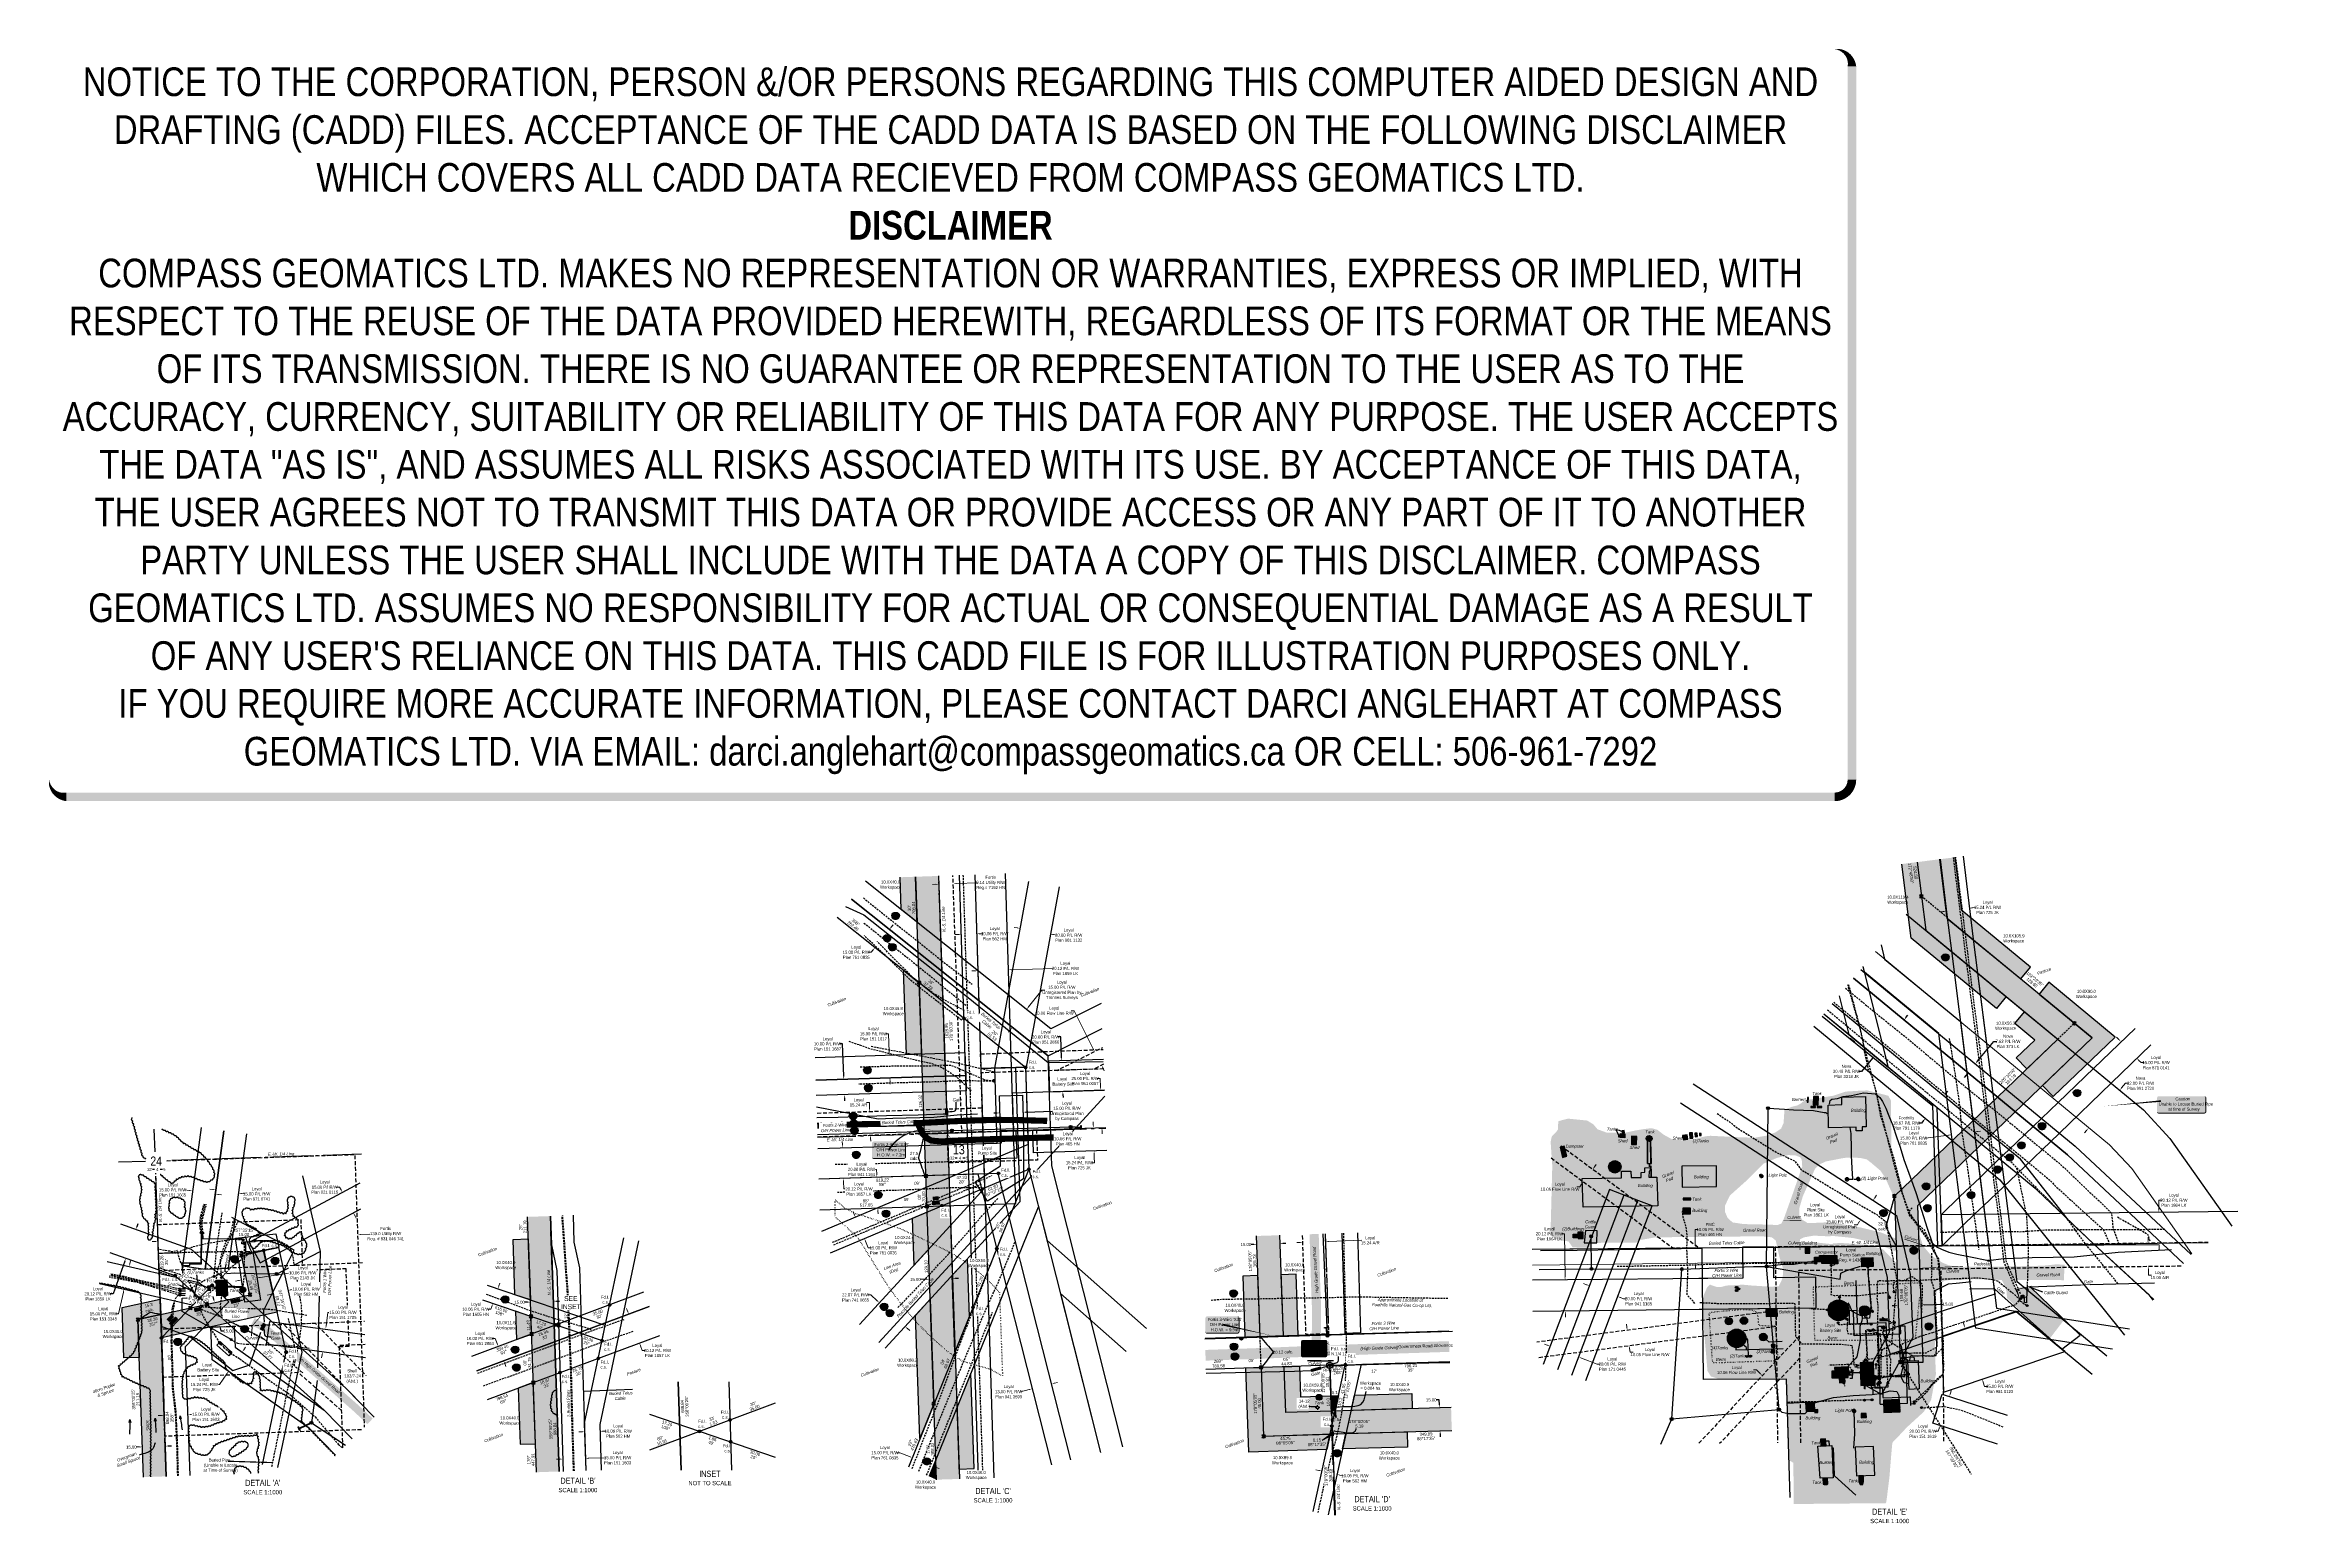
# Model space of a CAD drawing. Extents: x 675835 to 685285, y 5733153 to 5738077.
# Drawn here: x 677967 to 685285, y 5733245 to 5738077 of the extents above; entities that cross this region are included whole.
import ezdxf
from ezdxf.enums import TextEntityAlignment as Align

# ---------------------------------------------------------------- set-up
doc = ezdxf.new("R2010")
doc.units = 0
doc.header["$LTSCALE"] = 5
doc.header["$PDMODE"] = 34
doc.header["$PDSIZE"] = 0.03
for name, pattern in [('0', [1, 1, 0]), ('foc-ACCESSROAD', [3.75, 2.5, -1.25]), ('foc-FLOWLINE', [3.75, 2.5, -1.25]), ('foc-QUARTERLINE', [33, 25, -3, 2, -3]), ('foc-TIELINE', [1.875, 1.25, -0.625]), ('foc-TOPO', [1, 0.2, -0.8]), ('foc-TRAV', [1.875, 1.25, -0.625]), ('POWERLINE5', [7.8, 2.4, -0.6, 0.6, -0.6, 0.6, -0.6, 2.4]), ('UG_PIPE', [1.875, 1.25, -0.625])]:
    doc.linetypes.add(name, pattern=pattern)
doc.layers.get('Defpoints').update_dxf_attribs({"color": 9})
for name, color, linetype in [('10', 1, 'Continuous'), ('35', 37, 'Continuous'), ('9', 3, 'Continuous'), ('AS-CABLE', 224, 'foc-CABLE'), ('AS-FENCE', 48, 'foc-FENCE'), ('AS-PIPE-UG', 44, 'UG_PIPE'), ('AS-PIPE-UG-T', 44, 'Continuous'), ('AS-POWER', 104, 'foc-POWER'), ('AS-POWER-EXISTING', 72, 'POWERLINE5'), ('AS-POWER-EXISTING-ANC', 72, 'Continuous'), ('AS-POWER-EXISTING-PP', 72, 'Continuous'), ('AS-POWER2', 104, 'UG_PIPE'), ('AS-ROADS', 254, 'Continuous'), ('AS-SYMBOL', 7, 'Continuous'), ('AS-TELUS', 224, 'foc-TEL'), ('C-AR', 13, 'foc-ACCESSROAD'), ('C-FLOWLINE', 13, 'foc-FLOWLINE'), ('C-RW', 13, 'Continuous'), ('C-WS', 13, 'foc-ACCESSROAD'), ('DETAIL-T', 7, 'Continuous'), ('F-EZE', 190, 'foc-FLOWLINE'), ('F-RW', 190, 'Continuous'), ('F-WS', 190, 'foc-ACCESSROAD'), ('F-WS-S', 8, 'Continuous'), ('L-BD', 7, 'Continuous'), ('L-BD1', 253, 'Continuous'), ('L-MON', 1, 'Continuous'), ('L-MON-T', 1, 'Continuous'), ('L-ROAD-T', 7, 'Continuous'), ('L-SEC', 7, 'Continuous'), ('L-SECLBL', 7, 'Continuous'), ('L-SECQ', 8, 'foc-QUARTERLINE'), ('L-TIE', 7, 'foc-TIELINE'), ('L-TIE-T', 7, 'Continuous'), ('L-TITLEDB-T', 4, 'Continuous'), ('P-CROSSINGS', 250, 'Continuous'), ('P-PROPOSED', 10, 'Continuous'), ('P-PROPOSED-H', 21, 'Continuous'), ('P-TEMP-H', 41, 'Continuous'), ('P-TEMP_WORKSPACE', 46, 'Continuous'), ('P-TRAV', 4, 'foc-TRAV'), ('P-TXT', 4, 'Continuous'), ('T-BUSH', 110, '0'), ('T-BUSH-T', 110, 'Continuous'), ('T-GENERAL', 48, 'foc-TOPO'), ('T-LOW-AREA', 48, 'foc-TOPO'), ('T-SLOPE', 48, 'Continuous')]:
    doc.layers.add(name, color=color, linetype=linetype)
for name, color, linetype, lineweight in [('AS-GENERAL', 48, 'Continuous', 18), ('C-AR-T', 13, 'Continuous', 9), ('C-FLOWLINE-T', 13, 'Continuous', 9), ('C-RW-T', 13, 'Continuous', 9), ('C-WS-T', 13, 'Continuous', 9), ('F-EZE-T', 190, 'Continuous', 9), ('F-RW-T', 190, 'Continuous', 9), ('P-TEMP-T', 46, 'Continuous', 18), ('T-TEXT', 48, 'Continuous', 18)]:
    doc.layers.add(name, color=color, linetype=linetype, lineweight=lineweight)
for name, color, linetype, true_color in [('AS-PIPE-AG', 7, 'Continuous', 0x7d00fa), ('AS-STRUCTURE-H', 7, 'Continuous', 0xa8a8a8), ('AS-STRUCTURE-T', 7, 'Continuous', 0x454545)]:
    doc.layers.add(name, color=color, linetype=linetype, true_color=true_color)
doc.layers.add('AS-STRUCTURE', color=7, linetype='Continuous', lineweight=30, true_color=0x595959)
doc.layers.add('DISCLAIMER', color=7, linetype='Continuous', plot=False)
doc.styles.add('80', font='ARIALN.TTF', dxfattribs={"height": 10})
doc.styles.add('80CG', font='ARIALN.TTF', dxfattribs={"height": 10})
doc.styles.add('80L', font='ARIALN.TTF', dxfattribs={"height": 10})
doc.styles.add('80LS', font='ARIALNI.TTF', dxfattribs={"height": 10})
doc.styles.add('Crossing', font='ARIALN.TTF', dxfattribs={"height": 10})
doc.styles.add('foc-LtypeFont', font='ARIALN.TTF', dxfattribs={"height": 7.35})
doc.styles.add('SIMPLEX', font='ARIALN.TTF')
doc.styles.get("Standard").update_dxf_attribs({"font": 'ARIALN.TTF'})
doc.linetypes.add('foc-CABLE', pattern='A,2,-1,["C",foc-LtypeFont,S=0.2,R=0,X=-0.625,Y=-0.75],-1.24,8', length=12.24)
doc.linetypes.add('foc-FENCE', pattern='A,10,-1,["X",foc-LtypeFont,S=0.2,R=0,X=-0.625,Y=-0.75],-1.24', length=12.24)
doc.linetypes.add('foc-POWER', pattern='A,6,-1,["P",foc-LtypeFont,S=0.2,R=0,X=-0.625,Y=-0.75],-1.24,4', length=12.24)
doc.linetypes.add('foc-POWER-NOLINE', pattern='A,0,-4,["P",foc-LtypeFont,S=0.2,R=0,X=-0.625,Y=-0.75],-8.24', length=12.24)
doc.linetypes.add('foc-TEL', pattern='A,2,-1,["T",foc-LtypeFont,S=0.2,R=0,X=-0.425,Y=-0.75],-1.24,8', length=12.24)
doc.linetypes.add('foc-TEL-NOLINE', pattern='A,0,-2,["T",foc-LtypeFont,S=0.2,R=0,X=-0.425,Y=-0.75],-10.24', length=12.24)
doc.dimstyles.new('Compass 5 000', dxfattribs={"dimscale": 5, "dimtxt": 9, "dimasz": 2, "dimexe": 0.2, "dimexo": 0.0625, "dimgap": 0.5, "dimtad": 0, "dimtih": 1, "dimtoh": 1, "dimzin": 0, "dimdsep": 46, "dimtxsty": '80CG', "dimcen": 0.1, "dimse1": 1, "dimse2": 1, "dimclrd": 256, "dimclrt": 256, "dimaunit": 1, "dimadec": 4, "dimazin": 0, "dimtfac": 0.06, "dimtofl": 0, "dimtmove": 0, "dimatfit": 1, "dimfxl": 0.2, "dimtolj": 1, "dimtzin": 0, "dimlwd": -1, "dimarcsym": 0})

# ---------------------------------------------------------------- blocks, each defined once
blk = doc.blocks.new('L-SECLBL')
at = {"layer": '9', "color": 7}
for p, q in [((-5.1, -27.8), (-12.3, -27.8)), ((20.7, -27.8), (13.5, -27.8))]:
    blk.add_line(p, q, dxfattribs=at)
at = {"layer": '10', "color": 2, "style": 'SIMPLEX'}
blk.add_attdef('SEC', text='', height=30, dxfattribs=at).set_placement((0, 0), align=Align.MIDDLE)
at = {"layer": '10', "color": 5, "style": '80L'}
blk.add_attdef('TWP', text='', height=9.5, dxfattribs=at).set_placement((-14.4, -27.4), align=Align.MIDDLE_RIGHT)
blk.add_attdef('RGE', text='', height=9.5, dxfattribs=at).set_placement((3.6, -27.4), align=Align.MIDDLE_CENTER)
blk.add_attdef('MER', text='', height=9.5, dxfattribs=at).set_placement((23.2, -27.4), align=Align.MIDDLE_LEFT)
blk = doc.blocks.new('*D607')
at = {"layer": 'C-RW', "transparency": 16777216}
for p, q in [((678268.7, 5734214.6), (678272, 5734224)), ((678228.4, 5734101), (678190.6, 5733994.6)), ((678190.6, 5733994.6), (678180.6, 5733994.6))]:
    blk.add_line(p, q, dxfattribs=at)
for points in [[(678267.1, 5734215.2), (678270.2, 5734214), (678265.3, 5734205.2)], [(678226.8, 5734101.6), (678230, 5734100.5), (678231.7, 5734110.4)]]:
    blk.add_solid(points, dxfattribs=at)
at = {"layer": 'Defpoints', "color": 0, "transparency": 16777216}
for p in [(678265.3, 5734205.2), (678292.5, 5734195.5), (678258.9, 5734100.8)]:
    blk.add_point(p, dxfattribs=at)
at = {"layer": 'C-RW', "transparency": 16777216, "insert": (678141.1, 5733994.6), "char_height": 10, "attachment_point": 5, "style": '80CG'}
blk.add_mtext('\\A1;Loyal\\P20.12 P/L R/W\\PPlan 1859 LK', dxfattribs=at)
blk = doc.blocks.new('POWERPOLE')
h = blk.add_hatch(color=255)
edge = h.paths.add_edge_path()
edge.add_arc((0, 0), 0.96, 0, 360)
at = {"linetype": 'Continuous'}
for p, q in [((0.7, -0.7), (-0.7, 0.7)), ((-0.7, -0.7), (0.7, 0.7))]:
    blk.add_line(p, q, dxfattribs=at)
blk.add_circle((0, 0), 0.96, dxfattribs=at)
blk = doc.blocks.new('*D608')
at = {"layer": 'C-RW-T', "transparency": 16777216}
for p, q in [((678930.9, 5734343.5), (678920.9, 5734343.5)), ((678935.6, 5734334.7), (678930.9, 5734343.5)), ((678980.5, 5734251), (678985.2, 5734242.2))]:
    blk.add_line(p, q, dxfattribs=at)
for points in [[(678937.1, 5734335.5), (678934.1, 5734333.9), (678940.3, 5734325.9)], [(678982, 5734251.8), (678979, 5734250.2), (678975.8, 5734259.8)]]:
    blk.add_solid(points, dxfattribs=at)
at = {"layer": 'Defpoints', "color": 0, "transparency": 16777216}
for p in [(679520.5, 5734637.2), (679555.9, 5734571.2), (678975.8, 5734259.8)]:
    blk.add_point(p, dxfattribs=at)
at = {"layer": 'C-RW-T', "transparency": 16777216, "insert": (678882.1, 5734343.5), "char_height": 10, "attachment_point": 5, "style": '80CG'}
blk.add_mtext('\\A1;Loyal\\P15.00 P/l R/W\\PPlan 021 0115', dxfattribs=at)
blk = doc.blocks.new('*D609')
at = {"layer": 'C-RW-T', "transparency": 16777216}
for p, q in [((678516.7, 5734335.4), (678506.8, 5734336.7)), ((678610.8, 5734322.7), (678620.7, 5734321.3))]:
    blk.add_line(p, q, dxfattribs=at)
for points in [[(678516.9, 5734337), (678516.5, 5734333.7), (678526.6, 5734334.1)], [(678611, 5734324.3), (678610.6, 5734321), (678600.9, 5734324)]]:
    blk.add_solid(points, dxfattribs=at)
at = {"layer": 'Defpoints', "color": 0, "transparency": 16777216}
for p in [(678572.3, 5734672.2), (678646.6, 5734662.2), (678526.6, 5734334.1)]:
    blk.add_point(p, dxfattribs=at)
at = {"layer": 'C-RW-T', "transparency": 16777216, "insert": (678659.8, 5734321.3), "char_height": 10, "attachment_point": 5, "style": '80CG'}
blk.add_mtext('\\A1;Loyal\\P15.00 P/L R/W\\PPlan 871 0741', dxfattribs=at)
blk = doc.blocks.new('*D610')
at = {"layer": 'C-RW-T', "transparency": 16777216}
for p, q in [((678245.2, 5734092.9), (678247.4, 5734102.7)), ((678223.9, 5734000.3), (678207.7, 5733929.5)), ((678207.7, 5733929.5), (678197.7, 5733929.5))]:
    blk.add_line(p, q, dxfattribs=at)
for points in [[(678243.6, 5734093.3), (678246.8, 5734092.5), (678242.9, 5734083.2)], [(678222.3, 5734000.7), (678225.6, 5734000), (678226.2, 5734010.1)]]:
    blk.add_solid(points, dxfattribs=at)
at = {"layer": 'Defpoints', "color": 0, "transparency": 16777216}
for p in [(677989.8, 5734141.2), (677973, 5734068.1), (678242.9, 5734083.2)]:
    blk.add_point(p, dxfattribs=at)
at = {"layer": 'C-RW-T', "transparency": 16777216, "insert": (678158.6, 5733929.5), "char_height": 10, "attachment_point": 5, "style": '80CG'}
blk.add_mtext('\\A1;Loyal\\P15.00 P/L R/W\\PPlan 151 3345', dxfattribs=at)
blk = doc.blocks.new('*D611')
at = {"layer": 'C-RW-T', "transparency": 16777216}
for p, q in [((678440.6, 5734332.1), (678423.9, 5734334.4)), ((678534.7, 5734319.4), (678544.6, 5734318.1))]:
    blk.add_line(p, q, dxfattribs=at)
for points in [[(678440.8, 5734333.8), (678440.3, 5734330.5), (678450.5, 5734330.8)], [(678534.9, 5734321.1), (678534.5, 5734317.7), (678524.8, 5734320.7)]]:
    blk.add_solid(points, dxfattribs=at)
at = {"layer": 'Defpoints', "color": 0, "transparency": 16777216}
for p in [(678500.6, 5734701.3), (678574.9, 5734691.2), (678524.8, 5734320.7)]:
    blk.add_point(p, dxfattribs=at)
at = {"layer": 'C-RW-T', "transparency": 16777216, "insert": (678384.9, 5734334.4), "char_height": 10, "attachment_point": 5, "style": '80CG'}
blk.add_mtext('\\A1;Loyal\\P15.00 P/L R/W\\PPlan 151 1665', dxfattribs=at)
blk = doc.blocks.new('*D612')
at = {"layer": 'C-RW-T', "transparency": 16777216}
for p, q in [((678600.5, 5734037.9), (678590.6, 5734036.5)), ((678670.9, 5734048.3), (678771.2, 5734063.2))]:
    blk.add_line(p, q, dxfattribs=at)
for points in [[(678600.3, 5734039.6), (678600.8, 5734036.3), (678610.4, 5734039.4)], [(678670.7, 5734050), (678671.2, 5734046.7), (678661, 5734046.9)]]:
    blk.add_solid(points, dxfattribs=at)
at = {"layer": 'Defpoints', "color": 0, "transparency": 16777216}
for p in [(678610.8, 5734036.7), (678661, 5734046.9), (678661.4, 5734044.2)]:
    blk.add_point(p, dxfattribs=at)
at = {"layer": 'C-RW-T', "transparency": 16777216, "insert": (678810.3, 5734063.2), "char_height": 10, "attachment_point": 5, "style": '80CG', "bg_fill": 3, "box_fill_scale": 1.1, "bg_fill_color": 256, "bg_fill_true_color": 13158600, "bg_fill_transparency": 0}
blk.add_mtext('\\A1;Loyal\\P10.06 P/L R/W\\PPlan 2143 JK', dxfattribs=at)
blk = doc.blocks.new('*D613')
at = {"layer": 'C-RW-T', "transparency": 16777216}
for p, q in [((678617.7, 5733811.9), (678623.5, 5733820.1)), ((678537.7, 5733698.2), (678527.7, 5733698.2)), ((678562.4, 5733733.3), (678537.7, 5733698.2))]:
    blk.add_line(p, q, dxfattribs=at)
for points in [[(678616.4, 5733812.9), (678619.1, 5733811), (678612, 5733803.7)], [(678561, 5733734.2), (678563.7, 5733732.3), (678568.1, 5733741.5)]]:
    blk.add_solid(points, dxfattribs=at)
at = {"layer": 'Defpoints', "color": 0, "transparency": 16777216}
for p in [(678568.1, 5733741.5), (678571.6, 5733739), (678615.5, 5733801.3)]:
    blk.add_point(p, dxfattribs=at)
at = {"layer": 'C-RW-T', "transparency": 16777216, "insert": (678488.6, 5733698.2), "char_height": 10, "attachment_point": 5, "style": '80CG', "bg_fill": 3, "box_fill_scale": 1.1, "bg_fill_color": 256, "bg_fill_true_color": 13158600, "bg_fill_transparency": 0}
blk.add_mtext('\\A1;Loyal\\P15.24 P/L R/W\\PPlan 725 JK', dxfattribs=at)
blk = doc.blocks.new('*D614')
at = {"layer": 'C-RW-T', "transparency": 16777216}
for p, q in [((678703.9, 5733992.7), (678694.1, 5733990.6)), ((678772.5, 5734008), (678782.2, 5734010.1))]:
    blk.add_line(p, q, dxfattribs=at)
for points in [[(678703.5, 5733994.4), (678704.2, 5733991.1), (678713.6, 5733994.9)], [(678772.1, 5734009.6), (678772.8, 5734006.3), (678762.7, 5734005.8)]]:
    blk.add_solid(points, dxfattribs=at)
at = {"layer": 'Defpoints', "color": 0, "transparency": 16777216}
blk.add_point((678725.2, 5733942.9), dxfattribs=at)
at = {"layer": 'C-RW-T', "transparency": 16777216, "insert": (678821.3, 5734010.1), "char_height": 10, "attachment_point": 5, "style": '80CG', "bg_fill": 3, "box_fill_scale": 1.1, "bg_fill_color": 256, "bg_fill_true_color": 13158600, "bg_fill_transparency": 0}
blk.add_mtext('\\A1;Loyal\\P10.06 P/L R/W\\PPlan 562 HM', dxfattribs=at)
at = {"layer": 'Defpoints', "color": 0, "transparency": 16777216}
for p in [(678762.7, 5734005.8), (678774.2, 5733953.8)]:
    blk.add_point(p, dxfattribs=at)
blk = doc.blocks.new('*D615')
at = {"layer": 'C-RW-T', "transparency": 16777216}
for p, q in [((678886.5, 5733889.1), (678892.7, 5733934.1)), ((678892.7, 5733934.1), (678902.7, 5733934.1)), ((678873.5, 5733795), (678872.2, 5733785.1))]:
    blk.add_line(p, q, dxfattribs=at)
for points in [[(678884.8, 5733889.3), (678888.1, 5733888.8), (678885.1, 5733879.2)], [(678871.9, 5733795.2), (678875.2, 5733794.7), (678874.9, 5733804.9)]]:
    blk.add_solid(points, dxfattribs=at)
at = {"layer": 'Defpoints', "color": 0, "transparency": 16777216}
blk.add_point((678883.6, 5733803.7), dxfattribs=at)
at = {"layer": 'C-RW-T', "transparency": 16777216, "insert": (678941.8, 5733934.1), "char_height": 10, "attachment_point": 5, "style": '80CG', "bg_fill": 3, "box_fill_scale": 1.1, "bg_fill_color": 256, "bg_fill_true_color": 13158600, "bg_fill_transparency": 0}
blk.add_mtext('\\A1;Loyal\\P15.00 P/L R/W\\PPlan 151 1705', dxfattribs=at)
at = {"layer": 'Defpoints', "color": 0, "transparency": 16777216}
for p in [(678885.1, 5733879.2), (678893.8, 5733878)]:
    blk.add_point(p, dxfattribs=at)
blk = doc.blocks.new('*D616')
at = {"layer": 'C-RW-T', "transparency": 16777216}
for p, q in [((678347.4, 5733597.3), (678337.4, 5733596.9)), ((678444.8, 5733600.7), (678454.8, 5733601))]:
    blk.add_line(p, q, dxfattribs=at)
for points in [[(678347.3, 5733598.9), (678347.4, 5733595.6), (678357.3, 5733597.6)], [(678444.8, 5733602.3), (678444.9, 5733599), (678434.9, 5733600.3)]]:
    blk.add_solid(points, dxfattribs=at)
at = {"layer": 'Defpoints', "color": 0, "transparency": 16777216}
blk.add_point((678355.9, 5733640.7), dxfattribs=at)
at = {"layer": 'C-RW-T', "transparency": 16777216, "insert": (678493.9, 5733601), "char_height": 10, "attachment_point": 5, "style": '80CG', "bg_fill": 3, "box_fill_scale": 1.1, "bg_fill_color": 256, "bg_fill_true_color": 13158600, "bg_fill_transparency": 0}
blk.add_mtext('\\A1;Loyal\\P15.00 P/L R/W\\PPlan 151 1603', dxfattribs=at)
at = {"layer": 'Defpoints', "color": 0, "transparency": 16777216}
for p in [(678433.4, 5733643.3), (678434.9, 5733600.3)]:
    blk.add_point(p, dxfattribs=at)
blk = doc.blocks.new('*D617')
at = {"layer": 'Defpoints', "color": 0, "transparency": 16777216}
for p in [(678987.5, 5734250.9), (678335.4, 5734228.3), (678989.7, 5734188.6)]:
    blk.add_point(p, dxfattribs=at)
at = {"layer": 'F-EZE-T', "transparency": 16777216}
for p, q in [((678999.7, 5734188.9), (679030.1, 5734190)), ((678327.6, 5734165.6), (678317.6, 5734165.3))]:
    blk.add_line(p, q, dxfattribs=at)
for points in [[(678999.6, 5734190.6), (678999.8, 5734187.2), (678989.7, 5734188.6)], [(678327.6, 5734167.3), (678327.7, 5734164), (678337.6, 5734166)]]:
    blk.add_solid(points, dxfattribs=at)
at = {"layer": 'F-EZE-T', "transparency": 16777216, "insert": (679081.4, 5734190), "char_height": 10, "attachment_point": 5, "style": '80CG'}
blk.add_mtext('\\A1;Fortis\\P130.0 Utility R/W\\PReg. # 831 046 741', dxfattribs=at)
blk = doc.blocks.new('*U494')
h = blk.add_hatch(color=255)
h.dxf.hatch_style = 1
edge = h.paths.add_edge_path()
edge.add_arc((-0.5, 1), 0.2, 25.9773, 205.9773, ccw=False)
edge.add_line((-0.3, 1.1), (0.3, -0.1))
edge.add_line((0.3, -0.1), (0.7, -0.9))
edge.add_arc((0.5, -1), 0.2, -154.0227, 25.9773, ccw=False)
edge.add_line((0.3, -1.1), (-0.7, 0.9))
h = blk.add_hatch(color=255)
h.dxf.hatch_style = 1
edge = h.paths.add_edge_path()
edge.add_arc((8, 3.9), 0.2, -64.0227, 115.9773, ccw=False)
edge.add_line((8.1, 3.7), (0.3, -0.1))
edge.add_line((0.3, -0.1), (0.1, 0.3))
edge.add_line((0.1, 0.3), (7.9, 4.1))
at = {"color": 255}
blk.add_lwpolyline([(-0.7, 0.9, -1), (-0.3, 1.1), (0.3, -0.1), (0.7, -0.9, -1), (0.3, -1.1)], format="xyb", close=True, dxfattribs=at)
at = {"color": 72, "const_width": 0.1, "flags": 128}
for points in [[(-0.5, 1), (0.5, -1)], [(8, 3.9), (0, 0)]]:
    blk.add_lwpolyline(points, dxfattribs=at)
at = {"color": 255, "flags": 128}
blk.add_lwpolyline([(7.9, 4.1, -1), (8.1, 3.7), (0.3, -0.1), (0.1, 0.3)], format="xyb", close=True, dxfattribs=at)
blk = doc.blocks.new('RISER')
h = blk.add_hatch(color=255)
h.dxf.hatch_style = 1
edge = h.paths.add_edge_path()
edge.add_arc((0, 0), 0.7, 0, 360)
blk.add_hatch(color=13).paths.add_polyline_path([(0.6, -0.2), (-0.6, -0.2, 0.774597)])
at = {"color": 13}
blk.add_line((-0.6, -0.2), (0.6, -0.2), dxfattribs=at)
blk.add_circle((0, 0), 0.6, dxfattribs=at)
blk = doc.blocks.new('fdia')
at = {"color": 255, "const_width": 1}
blk.add_lwpolyline([(-0.5, 0, 1), (0.5, 0, 1)], format="xyb", close=True, dxfattribs=at)
blk = doc.blocks.new('Fdiaa')
blk.add_blockref('fdia', (0, 0))
blk = doc.blocks.new('fdib')
at = {"color": 1, "const_width": 1.6}
blk.add_lwpolyline([(-0.4, 0, 1), (0.4, 0, 1)], format="xyb", close=True, dxfattribs=at)
at = {"color": 1}
blk.add_circle((0, 0), 0.8, dxfattribs=at)
blk = doc.blocks.new('Fdibb')
blk.add_blockref('fdib', (0, 0))
blk = doc.blocks.new('fdicc')
for name in ['Fdibb', 'Fdiaa']:
    blk.add_blockref(name, (0, 0))
blk = doc.blocks.new('FDI')
blk.add_blockref('fdicc', (0, 0))
blk = doc.blocks.new('TEMP')
h = blk.add_hatch(color=255)
h.dxf.hatch_style = 1
h.paths.add_polyline_path([(0, 0.3), (-0.7, 1.2), (-0.7, 0.7), (-1.2, 0.7), (-0.3, 0), (-1.2, -0.7), (-0.7, -0.7), (-0.7, -1.2), (0, -0.3), (0.7, -1.2), (0.7, -0.7), (1.2, -0.7), (0.3, 0), (1.2, 0.7), (0.7, 0.7), (0.7, 1.2)])
h.paths.add_polyline_path([(0.6, 0.8), (0.6, 0.6), (0.8, 0.6), (0.1, 0), (0.8, -0.6), (0.6, -0.6), (0.6, -0.8), (0, -0.1), (-0.6, -0.8), (-0.6, -0.6), (-0.8, -0.6), (-0.1, 0), (-0.8, 0.6), (-0.6, 0.6), (-0.6, 0.8), (0, 0.1)], flags=16)
h = blk.add_hatch(color=1)
h.dxf.hatch_style = 1
h.paths.add_polyline_path([(0, 0.1), (-0.6, 0.8), (-0.6, 0.6), (-0.8, 0.6), (-0.1, 0), (-0.8, -0.6), (-0.6, -0.6), (-0.6, -0.8), (0, -0.1), (0.6, -0.8), (0.6, -0.6), (0.8, -0.6), (0.1, 0), (0.8, 0.6), (0.6, 0.6), (0.6, 0.8)])
at = {"color": 1}
for p, q in [((-0.1, 0), (0.1, 0)), ((0, 0.1), (0, -0.1))]:
    blk.add_line(p, q, dxfattribs=at)
at = {"color": 255, "flags": 128}
blk.add_lwpolyline([(-0.3, 0), (-1.2, 0.7), (-0.7, 0.7), (-0.7, 1.2), (0, 0.3), (0.7, 1.2), (0.7, 0.7), (1.2, 0.7), (0.3, 0), (1.2, -0.7), (0.7, -0.7), (0.7, -1.2), (0, -0.3), (-0.7, -1.2), (-0.7, -0.7), (-1.2, -0.7)], close=True, dxfattribs=at)
at = {"color": 1, "flags": 128}
blk.add_lwpolyline([(-0.1, 0), (-0.8, 0.6), (-0.6, 0.6), (-0.6, 0.8), (0, 0.1), (0.6, 0.8), (0.6, 0.6), (0.8, 0.6), (0.1, 0), (0.8, -0.6), (0.6, -0.6), (0.6, -0.8), (0, -0.1), (-0.6, -0.8), (-0.6, -0.6), (-0.8, -0.6)], close=True, dxfattribs=at)
blk = doc.blocks.new('*D618')
at = {"layer": 'C-RW-T', "transparency": 16777216}
for p, q in [((679451.5, 5734020.3), (679454.7, 5734029.8)), ((679425.6, 5733944.3), (679415.6, 5733944.3)), ((679428.8, 5733953.8), (679425.6, 5733944.3))]:
    blk.add_line(p, q, dxfattribs=at)
for points in [[(679427.2, 5733954.3), (679430.4, 5733953.3), (679432, 5733963.3)], [(679449.9, 5734020.9), (679453, 5734019.8), (679448.2, 5734010.9)]]:
    blk.add_solid(points, dxfattribs=at)
at = {"layer": 'Defpoints', "color": 0, "transparency": 16777216}
for p in [(679426.4, 5733965.2), (679442.6, 5734012.8), (679448.2, 5734010.9)]:
    blk.add_point(p, dxfattribs=at)
at = {"layer": 'C-RW-T', "transparency": 16777216, "insert": (679376.5, 5733944.3), "char_height": 10, "attachment_point": 5, "style": '80CG'}
blk.add_mtext('\\A1;Loyal\\P10.06 P/L R/W\\PPlan 1605 HN', dxfattribs=at)
blk = doc.blocks.new('*D619')
at = {"layer": 'C-RW-T', "transparency": 16777216}
for p, q in [((679439.9, 5733848.8), (679429.9, 5733848.8)), ((679446.1, 5733832.1), (679439.9, 5733848.8)), ((679470.6, 5733766.5), (679474, 5733757.1))]:
    blk.add_line(p, q, dxfattribs=at)
for points in [[(679447.7, 5733832.7), (679444.6, 5733831.5), (679449.6, 5733822.7)], [(679472.1, 5733767.1), (679469, 5733765.9), (679467.1, 5733775.9)]]:
    blk.add_solid(points, dxfattribs=at)
at = {"layer": 'Defpoints', "color": 0, "transparency": 16777216}
for p in [(679442.5, 5733820.1), (679449.6, 5733822.7), (679460, 5733773.2)]:
    blk.add_point(p, dxfattribs=at)
at = {"layer": 'C-RW-T', "transparency": 16777216, "insert": (679390.8, 5733848.8), "char_height": 10, "attachment_point": 5, "style": '80CG'}
blk.add_mtext('\\A1;Loyal\\P10.00 P/L R/W\\PPlan 951 2864', dxfattribs=at)
blk = doc.blocks.new('*D620')
at = {"layer": 'C-RW-T', "transparency": 16777216}
for p, q in [((679872.6, 5733937.7), (679869.1, 5733947.1)), ((679914.7, 5733824.8), (679920.3, 5733809.6)), ((679920.3, 5733809.6), (679930.3, 5733809.6))]:
    blk.add_line(p, q, dxfattribs=at)
for points in [[(679874.1, 5733938.3), (679871, 5733937.1), (679876.1, 5733928.3)], [(679916.2, 5733825.4), (679913.1, 5733824.2), (679911.2, 5733834.2)]]:
    blk.add_solid(points, dxfattribs=at)
at = {"layer": 'Defpoints', "color": 0, "transparency": 16777216}
for p in [(679827.8, 5733910.3), (679862.9, 5733816.2), (679911.2, 5733834.2)]:
    blk.add_point(p, dxfattribs=at)
at = {"layer": 'C-RW-T', "transparency": 16777216, "insert": (679969.9, 5733809.6), "char_height": 10, "attachment_point": 5, "style": '80CG'}
blk.add_mtext('\\A1;Loyal\\P20.12 P/L R/W\\PPlan 1857 LK', dxfattribs=at)
blk = doc.blocks.new('*D621')
at = {"layer": 'C-RW-T', "transparency": 16777216}
for p, q in [((679650.4, 5733454.5), (679640.4, 5733454.2)), ((679745.3, 5733457.4), (679800.8, 5733459.2))]:
    blk.add_line(p, q, dxfattribs=at)
for points in [[(679650.3, 5733456.1), (679650.4, 5733452.8), (679660.4, 5733454.8)], [(679745.3, 5733459.1), (679745.4, 5733455.8), (679735.3, 5733457.1)]]:
    blk.add_solid(points, dxfattribs=at)
at = {"layer": 'Defpoints', "color": 0, "transparency": 16777216}
for p in [(679657.9, 5733533.7), (679732.9, 5733536), (679735.3, 5733457.1)]:
    blk.add_point(p, dxfattribs=at)
at = {"layer": 'C-RW-T', "transparency": 16777216, "insert": (679839.9, 5733459.2), "char_height": 10, "attachment_point": 5, "style": '80CG'}
blk.add_mtext('\\A1;Loyal\\P15.00 P/L R/W\\PPlan 151 1603', dxfattribs=at)
blk = doc.blocks.new('*D622')
at = {"layer": 'C-RW-T', "transparency": 16777216}
for p, q in [((679722.6, 5733543.6), (679712.6, 5733543.3)), ((679792.6, 5733545.8), (679802.6, 5733546.1))]:
    blk.add_line(p, q, dxfattribs=at)
for points in [[(679722.6, 5733545.3), (679722.7, 5733542), (679732.6, 5733543.9)], [(679792.6, 5733547.5), (679792.7, 5733544.1), (679782.6, 5733545.5)]]:
    blk.add_solid(points, dxfattribs=at)
at = {"layer": 'Defpoints', "color": 0, "transparency": 16777216}
for p in [(679732.8, 5733538.8), (679782.6, 5733545.5), (679782.8, 5733540.4)]:
    blk.add_point(p, dxfattribs=at)
at = {"layer": 'C-RW-T', "transparency": 16777216, "insert": (679841.7, 5733546.1), "char_height": 10, "attachment_point": 5, "style": '80CG'}
blk.add_mtext('\\A1;Loyal\\P10.06 P/L R/W\\PPlan 562 HM', dxfattribs=at)
blk = doc.blocks.new('*U624')
h = blk.add_hatch(color=255)
h.dxf.hatch_style = 1
edge = h.paths.add_edge_path()
edge.add_arc((-6.7, 0.4), 0.2, 86.5022, 266.5022, ccw=False)
edge.add_line((-6.7, 0.6), (-0.2, 0.2))
edge.add_line((-0.2, 0.2), (-0.2, -0.2))
edge.add_line((-0.2, -0.2), (-6.7, 0.2))
h = blk.add_hatch(color=255)
h.dxf.hatch_style = 1
edge = h.paths.add_edge_path()
edge.add_arc((-0.1, -1.1), 0.2, 176.5022, 356.5022, ccw=False)
edge.add_line((-0.3, -1.1), (-0.2, 0.2))
edge.add_line((-0.2, 0.2), (-0.1, 1.1))
edge.add_arc((0.1, 1.1), 0.2, -3.4978, 176.5022, ccw=False)
edge.add_line((0.3, 1.1), (0.1, -1.1))
at = {"color": 255, "flags": 128}
blk.add_lwpolyline([(-6.7, 0.2, -1), (-6.7, 0.6), (-0.2, 0.2), (-0.2, -0.2)], format="xyb", close=True, dxfattribs=at)
at = {"color": 72, "const_width": 0.1, "flags": 128}
for points in [[(-6.7, 0.4), (0, 0)], [(-0.1, -1.1), (0.1, 1.1)]]:
    blk.add_lwpolyline(points, dxfattribs=at)
at = {"color": 255}
blk.add_lwpolyline([(0.1, -1.1, -1), (-0.3, -1.1), (-0.2, 0.2), (-0.1, 1.1, -1), (0.3, 1.1)], format="xyb", close=True, dxfattribs=at)
blk = doc.blocks.new('*D625')
at = {"layer": 'C-RW', "transparency": 16777216}
for p, q in [((681079.7, 5734585.6), (681069.7, 5734585.3)), ((681174.8, 5734588.5), (681261.4, 5734591.2))]:
    blk.add_line(p, q, dxfattribs=at)
for points in [[(681079.7, 5734587.3), (681079.8, 5734583.9), (681089.7, 5734585.9)], [(681174.7, 5734590.2), (681174.8, 5734586.8), (681164.8, 5734588.2)]]:
    blk.add_solid(points, dxfattribs=at)
at = {"layer": 'Defpoints', "color": 0, "transparency": 16777216}
for p in [(681089.1, 5734605.1), (681164.2, 5734607.4), (681164.8, 5734588.2)]:
    blk.add_point(p, dxfattribs=at)
at = {"layer": 'C-RW', "transparency": 16777216, "insert": (681308.9, 5734591.2), "char_height": 10, "attachment_point": 5, "style": '80CG'}
blk.add_mtext('\\A1;\\A1;Loyal\\P15.00 P/L R/W\\PUnregistered Plan\\Pby Compass', dxfattribs=at)
blk = doc.blocks.new('*D626')
at = {"layer": 'C-AR-T', "transparency": 16777216}
for p, q in [((680734.6, 5735193.3), (680740.8, 5735201.1)), ((680669.3, 5735111.1), (680659.3, 5735111.1)), ((680675.5, 5735118.9), (680669.3, 5735111.1))]:
    blk.add_line(p, q, dxfattribs=at)
for points in [[(680733.3, 5735194.3), (680735.9, 5735192.2), (680728.4, 5735185.4)], [(680674.2, 5735119.9), (680676.8, 5735117.9), (680681.7, 5735126.7)]]:
    blk.add_solid(points, dxfattribs=at)
at = {"layer": 'Defpoints', "color": 0, "transparency": 16777216}
for p in [(680704.1, 5735204.7), (680657.5, 5735146), (680681.7, 5735126.7)]:
    blk.add_point(p, dxfattribs=at)
at = {"layer": 'C-AR-T', "transparency": 16777216, "insert": (680620.2, 5735111.1), "char_height": 10, "attachment_point": 5, "style": '80CG'}
blk.add_mtext('\\A1;Loyal\\P15.00 P/L R/W\\PPlan 761 0835', dxfattribs=at)
blk = doc.blocks.new('*D627')
at = {"layer": 'C-AR-T', "transparency": 16777216}
for p, q in [((680613.4, 5734254.2), (680609.5, 5734263.4)), ((680650.4, 5734166.5), (680659.4, 5734145)), ((680659.4, 5734145), (680669.4, 5734145))]:
    blk.add_line(p, q, dxfattribs=at)
for points in [[(680615, 5734254.8), (680611.9, 5734253.5), (680617.3, 5734245)], [(680651.9, 5734167.2), (680648.8, 5734165.9), (680646.5, 5734175.8)]]:
    blk.add_solid(points, dxfattribs=at)
at = {"layer": 'Defpoints', "color": 0, "transparency": 16777216}
for p in [(680615.6, 5734244.3), (680644.8, 5734175), (680646.5, 5734175.8)]:
    blk.add_point(p, dxfattribs=at)
at = {"layer": 'C-AR-T', "transparency": 16777216, "insert": (680708.5, 5734145), "char_height": 10, "attachment_point": 5, "style": '80CG'}
blk.add_mtext('\\A1;Loyal\\P15.00 P/L R/W\\PPlan 761 0835', dxfattribs=at)
blk = doc.blocks.new('*D628')
at = {"layer": 'C-AR-T', "transparency": 16777216}
for p, q in [((680762.8, 5733475.5), (680752.8, 5733475.5)), ((680793.6, 5733463), (680762.8, 5733475.5)), ((680881.7, 5733427.4), (680891, 5733423.7))]:
    blk.add_line(p, q, dxfattribs=at)
for points in [[(680794.3, 5733464.6), (680793, 5733461.5), (680802.9, 5733459.3)], [(680882.3, 5733428.9), (680881.1, 5733425.9), (680872.4, 5733431.2)]]:
    blk.add_solid(points, dxfattribs=at)
at = {"layer": 'Defpoints', "color": 0, "transparency": 16777216}
for p in [(680802.4, 5733458), (680802.9, 5733459.3), (680871.9, 5733429.9)]:
    blk.add_point(p, dxfattribs=at)
at = {"layer": 'C-AR-T', "transparency": 16777216, "insert": (680713.7, 5733475.5), "char_height": 10, "attachment_point": 5, "style": '80CG'}
blk.add_mtext('\\A1;Loyal\\P15.00 P/L R/W\\PPlan 761 0835', dxfattribs=at)
blk = doc.blocks.new('*D629')
at = {"layer": 'C-RW-T', "transparency": 16777216}
for p, q in [((680725.5, 5734844.6), (680715.5, 5734844.6)), ((680727.4, 5734785.3), (680725.5, 5734844.6)), ((680730.4, 5734690.4), (680730.7, 5734680.4))]:
    blk.add_line(p, q, dxfattribs=at)
for points in [[(680729, 5734785.4), (680725.7, 5734785.3), (680727.7, 5734775.3)], [(680732.1, 5734690.4), (680728.8, 5734690.3), (680730.1, 5734700.4)]]:
    blk.add_solid(points, dxfattribs=at)
at = {"layer": 'Defpoints', "color": 0, "transparency": 16777216}
for p in [(680595.2, 5734771.1), (680727.7, 5734775.3), (680597.6, 5734696.1)]:
    blk.add_point(p, dxfattribs=at)
at = {"layer": 'C-RW-T', "transparency": 16777216, "insert": (680676.4, 5734844.6), "char_height": 10, "attachment_point": 5, "style": '80CG'}
blk.add_mtext('\\A1;Loyal\\P15.00 P/L R/W\\PPlan 151 1617', dxfattribs=at)
blk = doc.blocks.new('*D630')
at = {"layer": 'C-RW', "transparency": 16777216}
for p, q in [((680575.5, 5734811.5), (680565.5, 5734811.5)), ((680578.9, 5734705.5), (680575.5, 5734811.5)), ((680581.2, 5734635.6), (680581.5, 5734625.6))]:
    blk.add_line(p, q, dxfattribs=at)
for points in [[(680580.6, 5734705.6), (680577.2, 5734705.5), (680579.2, 5734695.5)], [(680582.8, 5734635.6), (680579.5, 5734635.5), (680580.8, 5734645.6)]]:
    blk.add_solid(points, dxfattribs=at)
at = {"layer": 'Defpoints', "color": 0, "transparency": 16777216}
for p in [(680533.2, 5734694.1), (680579.2, 5734695.5), (680534.8, 5734644.1)]:
    blk.add_point(p, dxfattribs=at)
at = {"layer": 'C-RW', "transparency": 16777216, "insert": (680526.4, 5734811.5), "char_height": 10, "attachment_point": 5, "style": '80CG'}
blk.add_mtext('\\A1;\\A1;Loyal\\P10.00 P/L R/W\\PPlan 151 1687', dxfattribs=at)
blk = doc.blocks.new('*D631')
at = {"layer": 'C-AR-T', "transparency": 16777216}
for p, q in [((680663.1, 5734620.4), (680653.1, 5734620.4)), ((680663.8, 5734599.7), (680663.1, 5734620.4)), ((680666.9, 5734503.5), (680667.2, 5734493.5))]:
    blk.add_line(p, q, dxfattribs=at)
for points in [[(680665.5, 5734599.7), (680662.1, 5734599.6), (680664.1, 5734589.7)], [(680668.6, 5734503.5), (680665.2, 5734503.4), (680666.6, 5734513.5)]]:
    blk.add_solid(points, dxfattribs=at)
at = {"layer": 'Defpoints', "color": 0, "transparency": 16777216}
for p in [(680608.9, 5734587.9), (680611.4, 5734511.7), (680666.6, 5734513.5)]:
    blk.add_point(p, dxfattribs=at)
at = {"layer": 'C-AR-T', "transparency": 16777216, "insert": (680627.4, 5734620.4), "char_height": 10, "attachment_point": 5, "style": '80CG'}
blk.add_mtext('\\A1;Loyal\\P15.24 AR', dxfattribs=at)
blk = doc.blocks.new('*D632')
at = {"layer": 'Defpoints', "color": 0, "transparency": 16777216}
for p in [(680889.7, 5735334.8), (680889.8, 5735333.3), (680937, 5735336.4)]:
    blk.add_point(p, dxfattribs=at)
at = {"layer": 'F-RW-T', "transparency": 16777216}
for p, q in [((680879.8, 5735333), (680869.8, 5735332.6)), ((680947.1, 5735335.3), (681017.8, 5735337.8))]:
    blk.add_line(p, q, dxfattribs=at)
for points in [[(680879.7, 5735334.6), (680879.9, 5735331.3), (680889.8, 5735333.3)], [(680947, 5735337), (680947.1, 5735333.7), (680937.1, 5735335)]]:
    blk.add_solid(points, dxfattribs=at)
at = {"layer": 'F-RW-T', "transparency": 16777216, "insert": (681059.5, 5735337.8), "char_height": 10, "attachment_point": 5, "style": '80CG'}
blk.add_mtext('\\A1;Fortis\\P9.14 Utility R/W\\PReg.# 7192 HN ', dxfattribs=at)
blk = doc.blocks.new('*D633')
at = {"layer": 'C-RW-T', "transparency": 16777216}
for p, q in [((680953.6, 5735169.2), (680943.6, 5735168.9)), ((681023.6, 5735171.4), (681033.6, 5735171.7))]:
    blk.add_line(p, q, dxfattribs=at)
for points in [[(680953.5, 5735170.9), (680953.6, 5735167.5), (680963.6, 5735169.5)], [(681023.6, 5735173.1), (681023.7, 5735169.7), (681013.6, 5735171.1)]]:
    blk.add_solid(points, dxfattribs=at)
at = {"layer": 'Defpoints', "color": 0, "transparency": 16777216}
for p in [(681013.6, 5735171.1), (680965.7, 5735101.2), (681015.8, 5735102.8)]:
    blk.add_point(p, dxfattribs=at)
at = {"layer": 'C-RW-T', "transparency": 16777216, "insert": (681072.7, 5735171.7), "char_height": 10, "attachment_point": 5, "style": '80CG'}
blk.add_mtext('\\A1;Loyal\\P10.06 P/L R/W\\PPlan 562 HM', dxfattribs=at)
blk = doc.blocks.new('*D634')
at = {"layer": 'C-RW-T', "transparency": 16777216}
for p, q in [((681128, 5735053.9), (681264.4, 5735058.2)), ((681007.4, 5735050.1), (680997.4, 5735049.8))]:
    blk.add_line(p, q, dxfattribs=at)
for points in [[(681127.9, 5735055.6), (681128, 5735052.2), (681118, 5735053.6)], [(681007.4, 5735051.8), (681007.5, 5735048.4), (681017.4, 5735050.4)]]:
    blk.add_solid(points, dxfattribs=at)
at = {"layer": 'Defpoints', "color": 0, "transparency": 16777216}
for p in [(681117.9, 5735055.2), (681017.4, 5735052.1), (681118, 5735053.6)]:
    blk.add_point(p, dxfattribs=at)
at = {"layer": 'C-RW-T', "transparency": 16777216, "insert": (681303.9, 5735058.2), "char_height": 10, "attachment_point": 5, "style": '80CG'}
blk.add_mtext('\\A1;Loyal\\P20.12 P/L R/W\\PPlan 1859 LK', dxfattribs=at)
blk = doc.blocks.new('*D635')
at = {"layer": 'C-RW-T', "transparency": 16777216}
for p, q in [((681146.6, 5735190.3), (681136.8, 5735192.1)), ((681264.7, 5735168.8), (681275.1, 5735166.9))]:
    blk.add_line(p, q, dxfattribs=at)
for points in [[(681146.9, 5735192), (681146.3, 5735188.7), (681156.4, 5735188.5)], [(681265, 5735170.4), (681264.4, 5735167.1), (681254.9, 5735170.6)]]:
    blk.add_solid(points, dxfattribs=at)
at = {"layer": 'Defpoints', "color": 0, "transparency": 16777216}
for p in [(681160.3, 5735209.5), (681254.9, 5735170.6), (681258.7, 5735191.5)]:
    blk.add_point(p, dxfattribs=at)
at = {"layer": 'C-RW-T', "transparency": 16777216, "insert": (681314.6, 5735166.9), "char_height": 10, "attachment_point": 5, "style": '80CG'}
blk.add_mtext('\\A1;Loyal\\P20.00 P/L R/W\\PPlan 061 1132', dxfattribs=at)
blk = doc.blocks.new('*D636')
at = {"layer": 'C-RW-T', "transparency": 16777216}
for p, q in [((681332.5, 5734920), (681322.5, 5734920)), ((681395, 5734795.6), (681332.5, 5734920)), ((681426.5, 5734732.7), (681431, 5734723.8))]:
    blk.add_line(p, q, dxfattribs=at)
for points in [[(681396.4, 5734796.3), (681393.5, 5734794.8), (681399.4, 5734786.6)], [(681428, 5734733.5), (681425, 5734732), (681422, 5734741.7)]]:
    blk.add_solid(points, dxfattribs=at)
at = {"layer": 'Defpoints', "color": 0, "transparency": 16777216}
for p in [(681387.6, 5734780.7), (681399.4, 5734786.6), (681410.2, 5734735.7)]:
    blk.add_point(p, dxfattribs=at)
at = {"layer": 'C-RW-T', "transparency": 16777216, "insert": (681267.5, 5734920), "char_height": 10, "attachment_point": 5, "style": '80CG'}
blk.add_mtext('\\A1;Loyal\\P10.06 Flow Line R/W', dxfattribs=at)
blk = doc.blocks.new('*D637')
at = {"layer": 'C-RW-T', "transparency": 16777216}
for p, q in [((680574.6, 5734482.2), (680574.3, 5734492.2)), ((680578.5, 5734362.1), (680579.3, 5734337.3)), ((680579.3, 5734337.3), (680589.3, 5734337.3))]:
    blk.add_line(p, q, dxfattribs=at)
for points in [[(680576.3, 5734482.2), (680572.9, 5734482.1), (680574.9, 5734472.2)], [(680580.1, 5734362.1), (680576.8, 5734362), (680578.1, 5734372.1)]]:
    blk.add_solid(points, dxfattribs=at)
at = {"layer": 'Defpoints', "color": 0, "transparency": 16777216}
blk.add_point((680583.5, 5734472.4), dxfattribs=at)
at = {"layer": 'C-RW-T', "transparency": 16777216, "insert": (680628.8, 5734337.3), "char_height": 10, "attachment_point": 5, "style": '80CG', "bg_fill": 3, "box_fill_scale": 1.1, "bg_fill_color": 256, "bg_fill_true_color": 13158600, "bg_fill_transparency": 0}
blk.add_mtext('\\A1;Loyal\\P20.12 P/L R/W\\PPlan 1857 LK', dxfattribs=at)
at = {"layer": 'Defpoints', "color": 0, "transparency": 16777216}
for p in [(680578.1, 5734372.1), (680586.7, 5734372.3)]:
    blk.add_point(p, dxfattribs=at)
blk = doc.blocks.new('*D638')
at = {"layer": 'C-RW-T', "transparency": 16777216}
for p, q in [((680686.6, 5734401.5), (680676.6, 5734401.5)), ((680687.1, 5734385.6), (680686.6, 5734401.5)), ((680690.9, 5734265.7), (680691.3, 5734255.7))]:
    blk.add_line(p, q, dxfattribs=at)
for points in [[(680688.8, 5734385.6), (680685.4, 5734385.5), (680687.4, 5734375.6)], [(680692.6, 5734265.8), (680689.3, 5734265.7), (680690.6, 5734275.7)]]:
    blk.add_solid(points, dxfattribs=at)
at = {"layer": 'Defpoints', "color": 0, "transparency": 16777216}
blk.add_point((680710.6, 5734276.4), dxfattribs=at)
at = {"layer": 'C-RW-T', "transparency": 16777216, "insert": (680637, 5734401.5), "char_height": 10, "attachment_point": 5, "style": '80CG', "bg_fill": 3, "box_fill_scale": 1.1, "bg_fill_color": 256, "bg_fill_true_color": 13158600, "bg_fill_transparency": 0}
blk.add_mtext('\\A1;Loyal\\P20.00 P/L R/W\\PPlan 941 1164', dxfattribs=at)
at = {"layer": 'Defpoints', "color": 0, "transparency": 16777216}
for p in [(680687.4, 5734375.6), (680707.4, 5734376.2)]:
    blk.add_point(p, dxfattribs=at)
blk = doc.blocks.new('*D639')
at = {"layer": 'C-RW-T', "transparency": 16777216}
for p, q in [((680667.5, 5733991.1), (680657.5, 5733991.1)), ((680688.5, 5733971.9), (680667.5, 5733991.1)), ((680787.3, 5733881.1), (680794.7, 5733874.3))]:
    blk.add_line(p, q, dxfattribs=at)
for points in [[(680689.6, 5733973.1), (680687.3, 5733970.7), (680695.8, 5733965.2)], [(680788.5, 5733882.3), (680786.2, 5733879.9), (680780, 5733887.9)]]:
    blk.add_solid(points, dxfattribs=at)
at = {"layer": 'Defpoints', "color": 0, "transparency": 16777216}
for p in [(680695.8, 5733965.2), (680683.4, 5733951.6), (680767.6, 5733874.3)]:
    blk.add_point(p, dxfattribs=at)
at = {"layer": 'C-RW-T', "transparency": 16777216, "insert": (680618, 5733991.1), "char_height": 10, "attachment_point": 5, "style": '80CG'}
blk.add_mtext('\\A1;Loyal\\P22.87 P/L R/W\\PPlan 741 0655', dxfattribs=at)
blk = doc.blocks.new('*D640')
at = {"layer": 'C-RW-T', "transparency": 16777216}
for p, q in [((681185.6, 5733682), (681157.5, 5733674.9)), ((681268, 5733702.9), (681277.7, 5733705.3))]:
    blk.add_line(p, q, dxfattribs=at)
for points in [[(681185.1, 5733683.6), (681186, 5733680.4), (681195.3, 5733684.5)], [(681267.6, 5733704.5), (681268.5, 5733701.3), (681258.4, 5733700.4)]]:
    blk.add_solid(points, dxfattribs=at)
at = {"layer": 'Defpoints', "color": 0, "transparency": 16777216}
for p in [(681195.3, 5733684.5), (681199.7, 5733667), (681262.8, 5733682.9)]:
    blk.add_point(p, dxfattribs=at)
at = {"layer": 'C-RW-T', "transparency": 16777216, "insert": (681118.4, 5733674.9), "char_height": 10, "attachment_point": 5, "style": '80CG'}
blk.add_mtext('\\A1;Loyal\\P13.00 P/L R/W\\PPlan 041 3599', dxfattribs=at)
blk = doc.blocks.new('*D641')
at = {"layer": 'C-RW-T', "transparency": 16777216}
for p, q in [((681394.8, 5734547.1), (681394.5, 5734557.1)), ((681388.8, 5734423.3), (681398.8, 5734423.3)), ((681397.9, 5734451.6), (681398.2, 5734441.6)), ((681398.8, 5734423.3), (681398.2, 5734441.6))]:
    blk.add_line(p, q, dxfattribs=at)
for points in [[(681396.5, 5734547.1), (681393.1, 5734547), (681395.1, 5734537.1)], [(681399.5, 5734451.7), (681396.2, 5734451.6), (681397.5, 5734461.6)]]:
    blk.add_solid(points, dxfattribs=at)
at = {"layer": 'Defpoints', "color": 0, "transparency": 16777216}
for p in [(681372.7, 5734536.3), (681375.1, 5734460.9), (681397.5, 5734461.6)]:
    blk.add_point(p, dxfattribs=at)
at = {"layer": 'C-RW-T', "transparency": 16777216, "insert": (681349.7, 5734423.3), "char_height": 10, "attachment_point": 5, "style": '80CG'}
blk.add_mtext('\\A1;Loyal\\P15.24 P/L R/W\\PPlan 725 JK', dxfattribs=at)
blk = doc.blocks.new('*D642')
at = {"layer": 'C-RW', "transparency": 16777216}
for p, q in [((681289.1, 5734834.1), (681279.1, 5734834.1)), ((681291.5, 5734766), (681289.1, 5734834.1)), ((681295.6, 5734646.2), (681296, 5734636.2))]:
    blk.add_line(p, q, dxfattribs=at)
for points in [[(681293.1, 5734766.1), (681289.8, 5734766), (681291.8, 5734756.1)], [(681297.3, 5734646.2), (681293.9, 5734646.1), (681295.3, 5734656.2)]]:
    blk.add_solid(points, dxfattribs=at)
at = {"layer": 'Defpoints', "color": 0, "transparency": 16777216}
for p in [(681273.2, 5734755.4), (681291.8, 5734756.1), (681276.7, 5734655.5)]:
    blk.add_point(p, dxfattribs=at)
at = {"layer": 'C-RW', "transparency": 16777216, "insert": (681239.6, 5734834.1), "char_height": 10, "attachment_point": 5, "style": '80CG'}
blk.add_mtext('\\A1;\\A1;Loyal\\P20.00 P/L R/W\\PPlan 951 2866', dxfattribs=at)
blk = doc.blocks.new('*D643')
at = {"layer": 'C-RW-T', "transparency": 16777216}
for p, q in [((681417.7, 5734698.4), (681407.7, 5734698.4)), ((681418.7, 5734670.3), (681417.7, 5734698.4)), ((681423.5, 5734528), (681423.9, 5734518))]:
    blk.add_line(p, q, dxfattribs=at)
for points in [[(681420.4, 5734670.4), (681417, 5734670.3), (681419, 5734660.4)], [(681425.2, 5734528), (681421.8, 5734527.9), (681423.2, 5734537.9)]]:
    blk.add_solid(points, dxfattribs=at)
at = {"layer": 'Defpoints', "color": 0, "transparency": 16777216}
for p in [(681380.8, 5734659.1), (681419, 5734660.4), (681384.9, 5734536.7)]:
    blk.add_point(p, dxfattribs=at)
at = {"layer": 'C-RW-T', "transparency": 16777216, "insert": (681368.2, 5734698.4), "char_height": 10, "attachment_point": 5, "style": '80CG'}
blk.add_mtext('\\A1;Loyal\\P25.00 P/L R/W\\PPlan 951 0057', dxfattribs=at)
blk = doc.blocks.new('*D644')
at = {"layer": 'C-RW', "transparency": 16777216}
for p, q in [((681083.6, 5734495.4), (681073.6, 5734495.1)), ((681153.9, 5734497.7), (681272.4, 5734501.4))]:
    blk.add_line(p, q, dxfattribs=at)
for points in [[(681083.6, 5734497.1), (681083.7, 5734493.8), (681093.6, 5734495.8)], [(681153.9, 5734499.3), (681154, 5734496), (681143.9, 5734497.3)]]:
    blk.add_solid(points, dxfattribs=at)
at = {"layer": 'Defpoints', "color": 0, "transparency": 16777216}
for p in [(681093.5, 5734500.2), (681143.8, 5734501.8), (681143.9, 5734497.3)]:
    blk.add_point(p, dxfattribs=at)
at = {"layer": 'C-RW', "transparency": 16777216, "insert": (681311.5, 5734501.4), "char_height": 10, "attachment_point": 5, "style": '80CG', "bg_fill": 3, "box_fill_scale": 1.1, "bg_fill_color": 256, "bg_fill_true_color": 13158600, "bg_fill_transparency": 0}
blk.add_mtext('\\A1;\\A1;Loyal\\P10.06 P/L R/W\\PPlan 465 HN', dxfattribs=at)
blk = doc.blocks.new('*U645')
h = blk.add_hatch(color=255)
h.dxf.hatch_style = 1
edge = h.paths.add_edge_path()
edge.add_arc((1.1, 0.2), 0.2, -81.916, 98.084, ccw=False)
edge.add_line((1.1, 0), (-0.2, -0.2))
edge.add_line((-0.2, -0.2), (-1.1, -0.4))
edge.add_arc((-1.1, -0.2), 0.2, 98.084, 278.084, ccw=False)
edge.add_line((-1.1, 0), (1.1, 0.4))
h = blk.add_hatch(color=255)
h.dxf.hatch_style = 1
edge = h.paths.add_edge_path()
edge.add_arc((0.7, -5.2), 0.2, -171.916, 8.084, ccw=False)
edge.add_line((0.5, -5.3), (-0.2, -0.2))
edge.add_line((-0.2, -0.2), (0.2, -0.2))
edge.add_line((0.2, -0.2), (0.9, -5.2))
at = {"color": 255}
blk.add_lwpolyline([(1.1, 0.4, -1), (1.1, 0), (-0.2, -0.2), (-1.1, -0.4, -1), (-1.1, 0)], format="xyb", close=True, dxfattribs=at)
at = {"color": 72, "const_width": 0.1, "flags": 128}
for points in [[(1.1, 0.2), (-1.1, -0.2)], [(0.7, -5.2), (0, 0)]]:
    blk.add_lwpolyline(points, dxfattribs=at)
at = {"color": 255, "flags": 128}
blk.add_lwpolyline([(0.9, -5.2, -1), (0.5, -5.3), (-0.2, -0.2), (0.2, -0.2)], format="xyb", close=True, dxfattribs=at)
blk = doc.blocks.new('*D646')
at = {"layer": 'Defpoints', "color": 0, "transparency": 16777216}
for p in [(678285.9, 5733494.4), (678286.6, 5733473.6), (678361.6, 5733476.2)]:
    blk.add_point(p, dxfattribs=at)
at = {"layer": 'P-TXT', "transparency": 16777216}
for p, q in [((678275.9, 5733494.1), (678265.9, 5733493.7)), ((678370.8, 5733497.4), (678380.8, 5733497.7))]:
    blk.add_line(p, q, dxfattribs=at)
for points in [[(678275.9, 5733495.8), (678276, 5733492.4), (678285.9, 5733494.4)], [(678370.8, 5733499.1), (678370.9, 5733495.7), (678360.8, 5733497)]]:
    blk.add_solid(points, dxfattribs=at)
at = {"layer": 'P-TXT', "transparency": 16777216, "insert": (678250, 5733493.7), "char_height": 10, "attachment_point": 5, "style": '80CG'}
blk.add_mtext('\\A1;15.00', dxfattribs=at)
blk = doc.blocks.new('*D647')
at = {"layer": 'Defpoints', "color": 0, "transparency": 16777216}
for p in [(678525.5, 5733966.8), (678538.1, 5733892.8), (678541.8, 5733893.6)]:
    blk.add_point(p, dxfattribs=at)
at = {"layer": 'P-TXT', "transparency": 16777216}
for p, q in [((678519.6, 5733975.7), (678517.5, 5733985.5)), ((678540.2, 5733883), (678542.4, 5733873.2)), ((678542.4, 5733873.2), (678552.4, 5733873.2))]:
    blk.add_line(p, q, dxfattribs=at)
for points in [[(678521.3, 5733976.1), (678518, 5733975.3), (678521.8, 5733965.9)], [(678541.9, 5733883.4), (678538.6, 5733882.6), (678538.1, 5733892.8)]]:
    blk.add_solid(points, dxfattribs=at)
at = {"layer": 'P-TXT', "transparency": 16777216, "insert": (678568.3, 5733873.2), "char_height": 10, "attachment_point": 5, "style": '80CG'}
blk.add_mtext('\\A1;15.00', dxfattribs=at)
blk = doc.blocks.new('*D650')
at = {"layer": 'Defpoints', "color": 0, "transparency": 16777216}
for p in [(679629.9, 5733970.4), (679566, 5733651.4), (679640.9, 5733654)]:
    blk.add_point(p, dxfattribs=at)
at = {"layer": 'P-TXT', "transparency": 16777216}
for p, q in [((679545, 5733967.4), (679535, 5733967.1)), ((679639.9, 5733970.7), (679649.9, 5733971))]:
    blk.add_line(p, q, dxfattribs=at)
for points in [[(679544.9, 5733969.1), (679545, 5733965.7), (679555, 5733967.8)], [(679639.9, 5733972.4), (679640, 5733969), (679629.9, 5733970.4)]]:
    blk.add_solid(points, dxfattribs=at)
at = {"layer": 'P-TXT', "transparency": 16777216, "insert": (679519.1, 5733967.1), "char_height": 10, "attachment_point": 5, "style": '80CG'}
blk.add_mtext('\\A1;15.00', dxfattribs=at)
blk = doc.blocks.new('*D653')
at = {"layer": 'C-AR-T', "transparency": 16777216}
for p, q in [((682070, 5734162.6), (682060, 5734162.2)), ((682164, 5734165.8), (682273.3, 5734169.6))]:
    blk.add_line(p, q, dxfattribs=at)
for points in [[(682069.9, 5734164.2), (682070, 5734160.9), (682080, 5734162.9)], [(682163.9, 5734167.5), (682164, 5734164.2), (682154, 5734165.5)]]:
    blk.add_solid(points, dxfattribs=at)
at = {"layer": 'Defpoints', "color": 0, "transparency": 16777216}
for p in [(682080.1, 5734159.2), (682154, 5734165.5), (682154.1, 5734161.8)]:
    blk.add_point(p, dxfattribs=at)
at = {"layer": 'C-AR-T', "transparency": 16777216, "insert": (682300.6, 5734169.6), "char_height": 10, "attachment_point": 5, "style": '80CG'}
blk.add_mtext('\\A1;Loyal\\P15.24 A/R', dxfattribs=at)
blk = doc.blocks.new('*D654')
at = {"layer": 'C-RW-T', "transparency": 16777216}
for p, q in [((682132.9, 5733417.4), (682123.1, 5733419.5)), ((682201.5, 5733402.3), (682211.3, 5733400.2))]:
    blk.add_line(p, q, dxfattribs=at)
for points in [[(682133.2, 5733419), (682132.5, 5733415.8), (682142.6, 5733415.2)], [(682201.9, 5733403.9), (682201.2, 5733400.7), (682191.8, 5733404.5)]]:
    blk.add_solid(points, dxfattribs=at)
at = {"layer": 'Defpoints', "color": 0, "transparency": 16777216}
for p in [(682140.2, 5733404.4), (682189.4, 5733393.6), (682191.8, 5733404.5)]:
    blk.add_point(p, dxfattribs=at)
at = {"layer": 'C-RW-T', "transparency": 16777216, "insert": (682250.4, 5733400.2), "char_height": 10, "attachment_point": 5, "style": '80CG'}
blk.add_mtext('\\A1;Loyal\\P10.06 P/L R/W\\PPlan 562 HM', dxfattribs=at)
blk = doc.blocks.new('*U657')
h = blk.add_hatch(color=254)
edge = h.paths.add_edge_path()
edge.add_line((-36.5, -28.5), (36.5, -28.5))
edge.add_arc((36.5, -22.5), 6, 270, 360)
edge.add_line((42.5, -22.5), (42.5, 21))
edge.add_arc((36.5, 21), 6, 0, 90)
edge.add_line((36.5, 27), (-36.5, 27))
edge.add_arc((-36.5, 21), 6, 90, 180)
edge.add_line((-42.5, 21), (-42.5, -22.5))
edge.add_arc((-36.5, -22.5), 6, 180, 270)
at = {"color": 1, "flags": 128}
blk.add_lwpolyline([(-42.2, -14.7, 0, 10, 0), (0, 0, 5, 5, 0)], format="xyseb", dxfattribs=at)
blk.add_lwpolyline([(-36.5, -28.5, 3, 3, 0), (36.5, -28.5, 3, 3, 0.414214), (42.5, -22.5, 3, 3, 0), (42.5, 21, 3, 0, 0.414214), (36.5, 27, 0, 0, 0), (-36.5, 27, 0, 0, 0.414214), (-42.5, 21, 0, 0, 0), (-42.5, -22.5, 0, 3, 0.414214)], format="xyseb", close=True, dxfattribs=at)
at = {"color": 1, "style": '80'}
blk.add_attdef('ENTER_TEXT_001', (-36, -5), '', height=10, dxfattribs=at)
blk = doc.blocks.new('xing2')
h = blk.add_hatch(color=50)
h.dxf.hatch_style = 1
edge = h.paths.add_edge_path()
edge.add_ellipse((0, 0), major_axis=(-12.5, 0), ratio=0.816297, start_angle=0, end_angle=360)
h = blk.add_hatch(color=250)
h.dxf.hatch_style = 1
edge = h.paths.add_edge_path()
edge.add_ellipse((0, -2), major_axis=(-12.5, 0), ratio=0.816297, start_angle=0, end_angle=180)
edge.add_line((12.5, -2), (12.5, 0))
edge.add_ellipse((0, 0), major_axis=(-12.5, 0), ratio=0.816297, start_angle=0, end_angle=180, ccw=False)
edge.add_line((-12.5, 0), (-12.5, -2))
at = {"color": 250}
blk.add_ellipse((0, 0), major_axis=(-12.5, 0), ratio=0.816297, dxfattribs=at)
blk.add_ellipse((0, -2), major_axis=(-12.5, 0), ratio=0.816297, start_param=0, end_param=3.141593, dxfattribs=at)
at = {"color": 250, "style": 'Crossing'}
blk.add_attdef('CROSSING', text='', height=9, dxfattribs=at).set_placement((0.1, 0), align=Align.MIDDLE_CENTER)
at = {"color": 250, "style": 'Crossing', "flags": 1}
for tag, p in [('DESCRIPTION', (0.1, -25.8)), ('LOCATION', (0.1, -39.3)), ('DWG_REF', (0.1, -52.8)), ('OWNER', (0.1, -12.5))]:
    blk.add_attdef(tag, text='', height=9, dxfattribs=at).set_placement(p, align=Align.MIDDLE_CENTER)
blk = doc.blocks.new('*U512')
h = blk.add_hatch(color=255)
edge = h.paths.add_edge_path()
edge.add_line((-49, -28.5), (49, -28.5))
edge.add_arc((49, -22.5), 6, 270, 360)
edge.add_line((55, -22.5), (55, 21))
edge.add_arc((49, 21), 6, 0, 90)
edge.add_line((49, 27), (-49, 27))
edge.add_arc((-49, 21), 6, 90, 180)
edge.add_line((-55, 21), (-55, -22.5))
edge.add_arc((-49, -22.5), 6, 180, 270)
at = {"color": 104, "flags": 128}
blk.add_lwpolyline([(-49, -28.5, 3, 3, 0), (49, -28.5, 3, 3, 0.414214), (55, -22.5, 3, 3, 0), (55, 21, 3, 0, 0.414214), (49, 27, 0, 0, 0), (-49, 27, 0, 0, 0.414214), (-55, 21, 0, 0, 0), (-55, -22.5, 0, 3, 0.414214)], format="xyseb", close=True, dxfattribs=at)
at = {"color": 104, "style": '80'}
blk.add_attdef('ENTER_TEXT_001', (-26.8, -4.9), '', height=10, dxfattribs=at)
blk = doc.blocks.new('*D703')
at = {"layer": 'Defpoints', "color": 0, "transparency": 16777216}
for p in [(680857.4, 5734099), (680859.4, 5734042.6), (680932.4, 5734101.6)]:
    blk.add_point(p, dxfattribs=at)
at = {"layer": 'P-TXT', "transparency": 16777216}
for p, q in [((680849.4, 5734042.3), (680829.3, 5734041.6)), ((680944.3, 5734045.6), (680954.3, 5734046))]:
    blk.add_line(p, q, dxfattribs=at)
for points in [[(680849.3, 5734044), (680849.5, 5734040.6), (680859.4, 5734042.6)], [(680944.3, 5734047.3), (680944.4, 5734043.9), (680934.3, 5734045.3)]]:
    blk.add_solid(points, dxfattribs=at)
at = {"layer": 'P-TXT', "transparency": 16777216, "insert": (680813.3, 5734041.6), "char_height": 10, "attachment_point": 5, "style": '80CG'}
blk.add_mtext('\\A1;15.00', dxfattribs=at)
blk = doc.blocks.new('*D704')
at = {"layer": 'Defpoints', "color": 0, "transparency": 16777216}
for p in [(682526.7, 5733622.1), (682538.9, 5733622.5), (682541.1, 5733547.5)]:
    blk.add_point(p, dxfattribs=at)
at = {"layer": 'P-TXT', "transparency": 16777216}
for p, q in [((682525.9, 5733647.9), (682515.9, 5733647.9)), ((682526.4, 5733632.1), (682525.9, 5733647.9)), ((682529.2, 5733537.1), (682529.5, 5733527.1))]:
    blk.add_line(p, q, dxfattribs=at)
for points in [[(682528, 5733632.1), (682524.7, 5733632), (682526.7, 5733622.1)], [(682530.9, 5733537.2), (682527.5, 5733537.1), (682528.9, 5733547.1)]]:
    blk.add_solid(points, dxfattribs=at)
at = {"layer": 'P-TXT', "transparency": 16777216, "insert": (682500, 5733647.9), "char_height": 10, "attachment_point": 5, "style": '80CG'}
blk.add_mtext('\\A1;15.00', dxfattribs=at)
blk = doc.blocks.new('*D705')
at = {"layer": 'Defpoints', "color": 0, "transparency": 16777216}
for p in [(681929.8, 5734156.7), (681930.1, 5734150.1), (682005, 5734152.7)]:
    blk.add_point(p, dxfattribs=at)
at = {"layer": 'P-TXT', "transparency": 16777216}
for p, q in [((681919.8, 5734156.4), (681909.8, 5734156)), ((682014.8, 5734159.7), (682024.8, 5734160))]:
    blk.add_line(p, q, dxfattribs=at)
for points in [[(681919.8, 5734158), (681919.9, 5734154.7), (681929.8, 5734156.7)], [(682014.7, 5734161.4), (682014.8, 5734158), (682004.8, 5734159.3)]]:
    blk.add_solid(points, dxfattribs=at)
at = {"layer": 'P-TXT', "transparency": 16777216, "insert": (681893.9, 5734156), "char_height": 10, "attachment_point": 5, "style": '80CG'}
blk.add_mtext('\\A1;15.00', dxfattribs=at)
blk = doc.blocks.new('*D727')
at = {"layer": 'Defpoints', "color": 0, "transparency": 16777216}
for p in [(684164.9, 5734650), (684104.8, 5734577.2), (684115.5, 5734568.3)]:
    blk.add_point(p, dxfattribs=at)
at = {"layer": 'F-RW', "transparency": 16777216}
for p, q in [((684182, 5734648.9), (684188.4, 5734656.6)), ((684102.8, 5734552.9), (684092.8, 5734552.9)), ((684109.2, 5734560.6), (684102.8, 5734552.9))]:
    blk.add_line(p, q, dxfattribs=at)
for points in [[(684180.8, 5734649.9), (684183.3, 5734647.8), (684175.7, 5734641.1)], [(684107.9, 5734561.6), (684110.5, 5734559.5), (684115.5, 5734568.3)]]:
    blk.add_solid(points, dxfattribs=at)
at = {"layer": 'F-RW', "transparency": 16777216, "insert": (684053.7, 5734552.9), "char_height": 10, "attachment_point": 5, "style": '80CG'}
blk.add_mtext('\\A1;Foothills\\P18.67 P/L R/W\\PPlan 791 1179', dxfattribs=at)
blk = doc.blocks.new('*D709')
at = {"layer": 'Defpoints', "color": 0, "transparency": 16777216}
for p in [(684263.4, 5734709.9), (684278.9, 5734746.5), (684287.6, 5734739.3)]:
    blk.add_point(p, dxfattribs=at)
at = {"layer": 'F-RW', "transparency": 16777216}
for p, q in [((684285.3, 5734754.2), (684339.3, 5734819.7)), ((684339.3, 5734819.7), (684349.3, 5734819.7)), ((684248.3, 5734709.4), (684242, 5734701.7))]:
    blk.add_line(p, q, dxfattribs=at)
for points in [[(684247.1, 5734710.5), (684249.6, 5734708.3), (684254.7, 5734717.1)], [(684284, 5734755.3), (684286.5, 5734753.1), (684278.9, 5734746.5)]]:
    blk.add_solid(points, dxfattribs=at)
at = {"layer": 'F-RW', "transparency": 16777216, "insert": (684385.5, 5734819.7), "char_height": 10, "attachment_point": 5, "style": '80CG'}
blk.add_mtext('\\A1;Nova\\P7.62 P/L R/W\\PPlan 373 LK', dxfattribs=at)
blk = doc.blocks.new('*U519')
h = blk.add_hatch(color=50)
edge = h.paths.add_edge_path()
edge.add_line((-74, -28.5), (74, -28.5))
edge.add_arc((74, -22.5), 6, 270, 360)
edge.add_line((80, -22.5), (80, 21))
edge.add_arc((74, 21), 6, 0, 90)
edge.add_line((74, 27), (-74, 27))
edge.add_arc((-74, 21), 6, 90, 180)
edge.add_line((-80, 21), (-80, -22.5))
edge.add_arc((-74, -22.5), 6, 180, 270)
at = {"color": 240, "flags": 128}
blk.add_lwpolyline([(-74, -28.5, 3, 3, 0), (74, -28.5, 3, 3, 0.414214), (80, -22.5, 3, 3, 0), (80, 21, 3, 0, 0.414214), (74, 27, 0, 0, 0), (-74, 27, 0, 0, 0.414214), (-80, 21, 0, 0, 0), (-80, -22.5, 0, 3, 0.414214)], format="xyseb", close=True, dxfattribs=at)
at = {"color": 240, "style": '80'}
blk.add_attdef('ENTER_TEXT_001', (-26.8, -4.9), '', height=10, dxfattribs=at)
blk = doc.blocks.new('*D710')
at = {"layer": 'C-AR-T', "transparency": 16777216}
for p, q in [((684843.4, 5734169.8), (684843.3, 5734179.8)), ((684844.5, 5734074.7), (684844.7, 5734056.1)), ((684844.7, 5734056.1), (684854.7, 5734056.1))]:
    blk.add_line(p, q, dxfattribs=at)
for points in [[(684845.1, 5734169.8), (684841.7, 5734169.8), (684843.5, 5734159.8)], [(684846.2, 5734074.7), (684842.8, 5734074.7), (684844.4, 5734084.7)]]:
    blk.add_solid(points, dxfattribs=at)
at = {"layer": 'Defpoints', "color": 0, "transparency": 16777216}
for p in [(684873, 5734160.2), (684844.4, 5734084.7), (684873.8, 5734085)]:
    blk.add_point(p, dxfattribs=at)
at = {"layer": 'C-AR-T', "transparency": 16777216, "insert": (684882, 5734056.1), "char_height": 10, "attachment_point": 5, "style": '80CG'}
blk.add_mtext('\\A1;Loyal\\P15.00 A/R', dxfattribs=at)
blk = doc.blocks.new('*D711')
at = {"layer": 'C-FLOWLINE-T', "transparency": 16777216}
for p, q in [((683563, 5733745.9), (683553, 5733745.9)), ((683575.1, 5733734.6), (683563, 5733745.9)), ((683626.4, 5733686.5), (683633.7, 5733679.7))]:
    blk.add_line(p, q, dxfattribs=at)
for points in [[(683576.3, 5733735.8), (683574, 5733733.3), (683582.4, 5733727.7)], [(683627.6, 5733687.7), (683625.3, 5733685.3), (683619.1, 5733693.3)]]:
    blk.add_solid(points, dxfattribs=at)
at = {"layer": 'Defpoints', "color": 0, "transparency": 16777216}
for p in [(683656, 5733806.3), (683692.7, 5733771.9), (683619.1, 5733693.3)]:
    blk.add_point(p, dxfattribs=at)
at = {"layer": 'C-FLOWLINE-T', "transparency": 16777216, "insert": (683498, 5733745.9), "char_height": 10, "attachment_point": 5, "style": '80CG'}
blk.add_mtext('\\A1;Loyal\\P10.06 Flow Line R/W', dxfattribs=at)
blk = doc.blocks.new('*D712')
at = {"layer": 'C-FLOWLINE-T', "transparency": 16777216}
for p, q in [((683139.3, 5733885.4), (683138, 5733895.4)), ((683148.5, 5733815.7), (683150, 5733804.3)), ((683150, 5733804.3), (683160, 5733804.3))]:
    blk.add_line(p, q, dxfattribs=at)
for points in [[(683141, 5733885.7), (683137.7, 5733885.2), (683140.6, 5733875.5)], [(683150.1, 5733816), (683146.8, 5733815.5), (683147.2, 5733825.7)]]:
    blk.add_solid(points, dxfattribs=at)
at = {"layer": 'Defpoints', "color": 0, "transparency": 16777216}
for p in [(683559.7, 5733930.5), (683147.2, 5733825.7), (683566.3, 5733880.6)]:
    blk.add_point(p, dxfattribs=at)
at = {"layer": 'C-FLOWLINE-T', "transparency": 16777216, "insert": (683215, 5733804.3), "char_height": 10, "attachment_point": 5, "style": '80CG'}
blk.add_mtext('\\A1;Loyal\\P10.06 Flow Line R/W', dxfattribs=at)
blk = doc.blocks.new('*D713')
at = {"layer": 'C-FLOWLINE-T', "transparency": 16777216}
for p, q in [((683033.5, 5734409.3), (683039.4, 5734417.3)), ((682985.7, 5734344.7), (682975.7, 5734344.7)), ((682991.7, 5734352.7), (682985.7, 5734344.7))]:
    blk.add_line(p, q, dxfattribs=at)
for points in [[(683032.1, 5734410.3), (683034.8, 5734408.3), (683027.5, 5734401.2)], [(682990.3, 5734353.7), (682993, 5734351.7), (682997.6, 5734360.8)]]:
    blk.add_solid(points, dxfattribs=at)
at = {"layer": 'Defpoints', "color": 0, "transparency": 16777216}
for p in [(682997.6, 5734360.8), (683021.4, 5734343.2), (683051.2, 5734383.7)]:
    blk.add_point(p, dxfattribs=at)
at = {"layer": 'C-FLOWLINE-T', "transparency": 16777216, "insert": (682920.7, 5734344.7), "char_height": 10, "attachment_point": 5, "style": '80CG'}
blk.add_mtext('\\A1;Loyal\\P10.06 Flow Line R/W', dxfattribs=at)
blk = doc.blocks.new('*D714')
at = {"layer": 'C-RW-T', "transparency": 16777216}
for p, q in [((684747.5, 5734826.1), (684740.6, 5734833.3)), ((684813.6, 5734757.4), (684820.5, 5734750.2)), ((684820.5, 5734750.2), (684830.5, 5734750.2))]:
    blk.add_line(p, q, dxfattribs=at)
at = {"layer": 'C-RW-T', "linetype": 'Continuous', "transparency": 16777216}
for points in [[(684748.7, 5734827.3), (684746.3, 5734825), (684754.4, 5734818.9)], [(684814.8, 5734758.6), (684812.4, 5734756.2), (684806.7, 5734764.6)]]:
    blk.add_solid(points, dxfattribs=at)
at = {"layer": 'Defpoints', "color": 0, "linetype": 'Continuous', "transparency": 16777216}
for p in [(684871.4, 5734931.4), (684923.6, 5734877.1), (684754.4, 5734818.9)]:
    blk.add_point(p, dxfattribs=at)
at = {"layer": 'C-RW-T', "linetype": 'Continuous', "transparency": 16777216, "insert": (684869.6, 5734750.2), "char_height": 10, "attachment_point": 5, "style": '80CG'}
blk.add_mtext('\\A1;Loyal\\P15.00 P/L R/W\\PPlan 871 0141', dxfattribs=at)
blk = doc.blocks.new('*D715')
at = {"layer": 'C-RW-T', "transparency": 16777216}
for p, q in [((684197.1, 5733669.1), (684200.2, 5733678.6)), ((684157.1, 5733545.5), (684147.1, 5733545.5)), ((684160.1, 5733555), (684157.1, 5733545.5))]:
    blk.add_line(p, q, dxfattribs=at)
at = {"layer": 'C-RW-T', "linetype": 'Continuous', "transparency": 16777216}
for points in [[(684195.5, 5733669.6), (684198.7, 5733668.6), (684194, 5733659.6)], [(684158.6, 5733555.5), (684161.7, 5733554.5), (684163.2, 5733564.5)]]:
    blk.add_solid(points, dxfattribs=at)
at = {"layer": 'Defpoints', "color": 0, "linetype": 'Continuous', "transparency": 16777216}
for p in [(684163.2, 5733564.5), (684684.1, 5733500.8), (684653.3, 5733405.7)]:
    blk.add_point(p, dxfattribs=at)
at = {"layer": 'C-RW-T', "linetype": 'Continuous', "transparency": 16777216, "insert": (684107.5, 5733545.5), "char_height": 10, "attachment_point": 5, "style": '80CG'}
blk.add_mtext('\\A1;Loyal\\P20.00 P/L R/W\\PPlan 151 1619', dxfattribs=at)
blk = doc.blocks.new('*D716')
at = {"layer": 'C-RW-T', "transparency": 16777216}
for p, q in [((684888.4, 5734300.6), (684878.4, 5734300.6)), ((684878.4, 5734300.6), (684878.6, 5734280.9)), ((684878.7, 5734270.9), (684878.6, 5734280.9)), ((684880, 5734150), (684880.1, 5734140))]:
    blk.add_line(p, q, dxfattribs=at)
for points in [[(684880.4, 5734270.9), (684877, 5734270.9), (684878.8, 5734260.9)], [(684881.7, 5734150), (684878.4, 5734149.9), (684879.9, 5734160)]]:
    blk.add_solid(points, dxfattribs=at)
at = {"layer": 'Defpoints', "color": 0, "transparency": 16777216}
for p in [(684878.8, 5734260.9), (685284.3, 5734265.4), (685285.4, 5734164.4)]:
    blk.add_point(p, dxfattribs=at)
at = {"layer": 'C-RW-T', "transparency": 16777216, "insert": (684927.9, 5734300.6), "char_height": 10, "attachment_point": 5, "style": '80CG'}
blk.add_mtext('\\A1;Loyal\\P20.12 P/L R/W\\PPlan 1864 LK', dxfattribs=at)
blk = doc.blocks.new('*D717')
at = {"layer": 'C-RW-T', "transparency": 16777216}
for p, q in [((684242.3, 5733892.2), (684239.1, 5733901.7)), ((684304.3, 5733706.3), (684308.9, 5733692.2)), ((684308.9, 5733692.2), (684318.9, 5733692.2))]:
    blk.add_line(p, q, dxfattribs=at)
for points in [[(684243.8, 5733892.8), (684240.7, 5733891.7), (684245.4, 5733882.7)], [(684305.8, 5733706.8), (684302.7, 5733705.7), (684301.1, 5733715.7)]]:
    blk.add_solid(points, dxfattribs=at)
at = {"layer": 'Defpoints', "color": 0, "transparency": 16777216}
for p in [(684338, 5733913.6), (684393.6, 5733746.6), (684301.1, 5733715.7)]:
    blk.add_point(p, dxfattribs=at)
at = {"layer": 'C-RW-T', "transparency": 16777216, "insert": (684358.4, 5733692.2), "char_height": 10, "attachment_point": 5, "style": '80CG'}
blk.add_mtext('\\A1;Loyal\\P35.00 P/L R/W\\PPlan 961 0123', dxfattribs=at)
blk = doc.blocks.new('*D718')
at = {"layer": 'C-RW-T', "transparency": 16777216}
for p, q in [((683950, 5734308.6), (683955.4, 5734317)), ((683893, 5734220.4), (683883, 5734220.4)), ((683898.4, 5734228.8), (683893, 5734220.4))]:
    blk.add_line(p, q, dxfattribs=at)
for points in [[(683948.6, 5734309.5), (683951.4, 5734307.7), (683944.5, 5734300.2)], [(683897, 5734229.7), (683899.8, 5734227.9), (683903.8, 5734237.2)]]:
    blk.add_solid(points, dxfattribs=at)
at = {"layer": 'Defpoints', "color": 0, "transparency": 16777216}
for p in [(683769.7, 5734323.9), (683810.4, 5734386.9), (683944.5, 5734300.2)]:
    blk.add_point(p, dxfattribs=at)
at = {"layer": 'C-RW-T', "transparency": 16777216, "insert": (683835.5, 5734220.4), "char_height": 10, "attachment_point": 5, "style": '80CG'}
blk.add_mtext('\\A1;Loyal\\P15.00 P/L R/W\\PUnregistered Plan\\Pby Compass', dxfattribs=at)
blk = doc.blocks.new('*D719')
at = {"layer": 'C-RW-T', "transparency": 16777216}
for p, q in [((684191, 5734513.1), (684116.1, 5734503.7)), ((684285.6, 5734525.1), (684295.5, 5734526.3))]:
    blk.add_line(p, q, dxfattribs=at)
for points in [[(684190.8, 5734514.8), (684191.2, 5734511.5), (684200.9, 5734514.4)], [(684285.3, 5734526.7), (684285.8, 5734523.4), (684275.6, 5734523.8)]]:
    blk.add_solid(points, dxfattribs=at)
at = {"layer": 'Defpoints', "color": 0, "transparency": 16777216}
for p in [(684182, 5734664.3), (684256.7, 5734673.8), (684200.9, 5734514.4)]:
    blk.add_point(p, dxfattribs=at)
at = {"layer": 'C-RW-T', "transparency": 16777216, "insert": (684077, 5734503.7), "char_height": 10, "attachment_point": 5, "style": '80CG'}
blk.add_mtext('\\A1;Loyal\\P15.00 P/L R/W\\PPlan 761 0835', dxfattribs=at)
blk = doc.blocks.new('*D720')
at = {"layer": 'C-RW-T', "transparency": 16777216}
for p, q in [((682935.9, 5734190.7), (682925.9, 5734190.7)), ((682937.3, 5734049.9), (682935.9, 5734190.7)), ((682938.4, 5733928.8), (682938.5, 5733918.8))]:
    blk.add_line(p, q, dxfattribs=at)
for points in [[(682938.9, 5734049.9), (682935.6, 5734049.9), (682937.4, 5734039.9)], [(682940.1, 5733928.8), (682936.8, 5733928.8), (682938.3, 5733938.8)]]:
    blk.add_solid(points, dxfattribs=at)
at = {"layer": 'Defpoints', "color": 0, "transparency": 16777216}
for p in [(682462.3, 5734035.4), (682463.3, 5733934.3), (682938.3, 5733938.8)]:
    blk.add_point(p, dxfattribs=at)
at = {"layer": 'C-RW-T', "transparency": 16777216, "insert": (682886.4, 5734190.7), "char_height": 10, "attachment_point": 5, "style": '80CG'}
blk.add_mtext('\\A1;Loyal\\P20.12 P/L R/W\\PPlan 1864 LK', dxfattribs=at)
blk = doc.blocks.new('*D721')
at = {"layer": 'C-RW-T', "transparency": 16777216}
for p, q in [((682879.3, 5733826.8), (682870, 5733830.3)), ((682991.5, 5733784.3), (683042.5, 5733765.1)), ((683042.5, 5733765.1), (683052.5, 5733765.1))]:
    blk.add_line(p, q, dxfattribs=at)
for points in [[(682879.9, 5733828.3), (682878.7, 5733825.2), (682888.7, 5733823.2)], [(682992.1, 5733785.9), (682991, 5733782.8), (682982.2, 5733787.9)]]:
    blk.add_solid(points, dxfattribs=at)
at = {"layer": 'Defpoints', "color": 0, "transparency": 16777216}
for p in [(682886.7, 5733817.9), (682980.2, 5733782.5), (682982.2, 5733787.9)]:
    blk.add_point(p, dxfattribs=at)
at = {"layer": 'C-RW-T', "transparency": 16777216, "insert": (683092, 5733765.1), "char_height": 10, "attachment_point": 5, "style": '80CG'}
blk.add_mtext('\\A1;Loyal\\P20.00 P/L R/W\\PPlan 171 0445', dxfattribs=at)
blk = doc.blocks.new('*D722')
at = {"layer": 'C-RW-T', "transparency": 16777216}
for p, q in [((683007.6, 5734024.5), (682998.2, 5734028)), ((683118.8, 5733982.3), (683128.1, 5733978.8)), ((683128.1, 5733978.8), (683138.1, 5733978.8))]:
    blk.add_line(p, q, dxfattribs=at)
for points in [[(683008.2, 5734026.1), (683007, 5734022.9), (683016.9, 5734021)], [(683119.4, 5733983.9), (683118.2, 5733980.8), (683109.4, 5733985.9)]]:
    blk.add_solid(points, dxfattribs=at)
at = {"layer": 'Defpoints', "color": 0, "transparency": 16777216}
for p in [(683007.3, 5733995.6), (683099.8, 5733960.6), (683109.4, 5733985.9)]:
    blk.add_point(p, dxfattribs=at)
at = {"layer": 'C-RW-T', "transparency": 16777216, "insert": (683177.7, 5733978.8), "char_height": 10, "attachment_point": 5, "style": '80CG'}
blk.add_mtext('\\A1;Loyal\\P20.00 P/L R/W\\PPlan 941 1165', dxfattribs=at)
blk = doc.blocks.new('*D723')
at = {"layer": 'C-RW-T', "transparency": 16777216}
for p, q in [((684174.1, 5735244.1), (684164.2, 5735242.9)), ((684269.6, 5735256.3), (684279.5, 5735257.6))]:
    blk.add_line(p, q, dxfattribs=at)
for points in [[(684173.9, 5735245.8), (684174.3, 5735242.5), (684184, 5735245.4)], [(684269.4, 5735258), (684269.8, 5735254.7), (684259.6, 5735255)]]:
    blk.add_solid(points, dxfattribs=at)
at = {"layer": 'Defpoints', "color": 0, "transparency": 16777216}
for p in [(684259.6, 5735255), (684240.9, 5734800.4), (684316.5, 5734810.1)]:
    blk.add_point(p, dxfattribs=at)
at = {"layer": 'C-RW-T', "transparency": 16777216, "insert": (684318.6, 5735257.6), "char_height": 10, "attachment_point": 5, "style": '80CG'}
blk.add_mtext('\\A1;Loyal\\P15.24 P/L R/W\\PPlan 725 JK', dxfattribs=at)
blk = doc.blocks.new('*D724')
at = {"layer": 'Defpoints', "color": 0, "transparency": 16777216}
for p in [(683363.3, 5734145.4), (683756, 5734148.8), (683756.4, 5734099.9)]:
    blk.add_point(p, dxfattribs=at)
at = {"layer": 'F-RW-T', "transparency": 16777216}
for p, q in [((683372.8, 5734204.9), (683362.8, 5734204.9)), ((683362.8, 5734204.9), (683363.2, 5734165.4)), ((683363.3, 5734155.4), (683363.2, 5734165.4)), ((683363.9, 5734086.5), (683363.9, 5734076.5))]:
    blk.add_line(p, q, dxfattribs=at)
for points in [[(683364.9, 5734155.4), (683361.6, 5734155.4), (683363.3, 5734145.4)], [(683365.5, 5734086.5), (683362.2, 5734086.5), (683363.8, 5734096.5)]]:
    blk.add_solid(points, dxfattribs=at)
at = {"layer": 'F-RW-T', "transparency": 16777216, "insert": (683411.9, 5734204.9), "char_height": 10, "attachment_point": 5, "style": '80CG'}
blk.add_mtext('\\A1;PMC\\P10.06 P/L R/W\\PPlan 465 HN', dxfattribs=at)
blk = doc.blocks.new('*D725')
at = {"layer": 'Defpoints', "color": 0, "transparency": 16777216}
for p in [(684750.8, 5734660.1), (684771.9, 5734642.7), (684669.9, 5734519.1)]:
    blk.add_point(p, dxfattribs=at)
at = {"layer": 'F-RW-T', "transparency": 16777216}
for p, q in [((684757.1, 5734667.8), (684769.5, 5734682.8)), ((684769.5, 5734682.8), (684779.5, 5734682.8)), ((684642.5, 5734528.7), (684636.1, 5734521))]:
    blk.add_line(p, q, dxfattribs=at)
for points in [[(684755.9, 5734668.9), (684758.4, 5734666.7), (684750.8, 5734660.1)], [(684641.2, 5734529.8), (684643.8, 5734527.7), (684648.8, 5734536.4)]]:
    blk.add_solid(points, dxfattribs=at)
at = {"layer": 'F-RW-T', "transparency": 16777216, "insert": (684819, 5734682.8), "char_height": 10, "attachment_point": 5, "style": '80CG'}
blk.add_mtext('\\A1;Nova\\P32.00 P/L R/W\\PPlan 991 2720', dxfattribs=at)
blk = doc.blocks.new('*D726')
at = {"layer": 'Defpoints', "color": 0, "transparency": 16777216}
for p in [(684101.7, 5733958.7), (684027.7, 5733930.6), (684102.6, 5733933.1)]:
    blk.add_point(p, dxfattribs=at)
at = {"layer": 'P-TXT', "transparency": 16777216}
for p, q in [((684111.7, 5733959), (684173.3, 5733961.1)), ((684016.8, 5733955.8), (684006.8, 5733955.5))]:
    blk.add_line(p, q, dxfattribs=at)
for points in [[(684016.7, 5733957.5), (684016.9, 5733954.2), (684026.8, 5733956.2)], [(684111.7, 5733960.7), (684111.8, 5733957.3), (684101.7, 5733958.7)]]:
    blk.add_solid(points, dxfattribs=at)
at = {"layer": 'P-TXT', "transparency": 16777216, "insert": (684189.3, 5733961.1), "char_height": 10, "attachment_point": 5, "style": '80CG'}
blk.add_mtext('\\A1;15.00', dxfattribs=at)
blk = doc.blocks.new('lightpole')
h = blk.add_hatch(color=255)
h.dxf.hatch_style = 1
h.paths.add_polyline_path([(-0.8, 0, 1), (0.8, 0, 1)])
h.paths.add_polyline_path([(0.7, 0, -1), (-0.7, 0, -1)], flags=16)
h = blk.add_hatch(color=13)
h.dxf.hatch_style = 1
edge = h.paths.add_edge_path()
edge.add_arc((0, 0), 0.682, 0, 360)
at = {"color": 13}
for p, q in [((-0.9, 0), (-1.4, 0)), ((-0.7, 0.4), (-1.2, 0.7)), ((-0.4, 0.7), (-0.7, 1.2)), ((0, 0.9), (0, 1.4)), ((0.4, 0.7), (0.7, 1.2)), ((0.7, 0.4), (1.2, 0.7)), ((0.9, 0), (1.4, 0)), ((-0.7, -0.4), (-1.2, -0.7)), ((-0.4, -0.7), (-0.7, -1.2)), ((0, -0.9), (0, -1.4)), ((0.4, -0.7), (0.7, -1.2)), ((0.7, -0.4), (1.2, -0.7))]:
    blk.add_line(p, q, dxfattribs=at)
blk.add_circle((0, 0), 0.682, dxfattribs=at)
blk = doc.blocks.new('PIG')
h = blk.add_hatch(color=255)
h.dxf.hatch_style = 1
edge = h.paths.add_edge_path()
edge.add_arc((0, 0), 0.85, 0, 360)
at = {"layer": 'AS-SYMBOL'}
h = blk.add_hatch(color=13, dxfattribs=at)
h.dxf.hatch_style = 1
h.paths.add_polyline_path([(-0.1, 0, 1), (-0.6, 0, 1)])
h = blk.add_hatch(color=13, dxfattribs=at)
h.dxf.hatch_style = 1
h.paths.add_polyline_path([(0.1, 0, 1), (0.6, 0, 1)])
at = {"layer": 'AS-SYMBOL', "color": 13}
for centre, radius in [((0, 0), 0.75), ((-0.3, 0), 0.225), ((0.3, 0), 0.225)]:
    blk.add_circle(centre, radius, dxfattribs=at)
blk = doc.blocks.new('*D754')
at = {"layer": 'C-AR-T', "transparency": 16777216}
for p, q in [((681183.3, 5734932.3), (681226.7, 5734986.8)), ((681226.7, 5734986.8), (681236.7, 5734986.8)), ((681124.2, 5734857.9), (681117.9, 5734850.1))]:
    blk.add_line(p, q, dxfattribs=at)
for points in [[(681182, 5734933.3), (681184.6, 5734931.2), (681177.1, 5734924.4)], [(681122.9, 5734859), (681125.5, 5734856.9), (681130.4, 5734865.8)]]:
    blk.add_solid(points, dxfattribs=at)
at = {"layer": 'Defpoints', "color": 0, "transparency": 16777216}
for p in [(681078.1, 5735003.2), (681031.4, 5734944.5), (681177.1, 5734924.4)]:
    blk.add_point(p, dxfattribs=at)
at = {"layer": 'C-AR-T', "transparency": 16777216, "insert": (681292.2, 5734986.8), "char_height": 10, "attachment_point": 5, "style": '80CG'}
blk.add_mtext('\\A1;Loyal\\P15.00 P/L R/W\\PUnregistered Plan by\\PTronnes Surveys', dxfattribs=at)
blk = doc.blocks.new('*D768')
at = {"layer": 'Defpoints', "color": 0, "transparency": 16777216}
for p in [(684050.5, 5734885.6), (683948.8, 5734772.5), (683953.8, 5734768.4)]:
    blk.add_point(p, dxfattribs=at)
at = {"layer": 'F-RW', "transparency": 16777216}
for p, q in [((684052, 5734897.3), (684058.4, 5734905)), ((683942.5, 5734764.8), (683906.9, 5734721.8)), ((683906.9, 5734721.8), (683896.9, 5734721.8))]:
    blk.add_line(p, q, dxfattribs=at)
for points in [[(684050.7, 5734898.4), (684053.3, 5734896.3), (684045.6, 5734889.6)], [(683941.2, 5734765.8), (683943.8, 5734763.7), (683948.8, 5734772.5)]]:
    blk.add_solid(points, dxfattribs=at)
at = {"layer": 'F-RW', "transparency": 16777216, "insert": (683857.5, 5734721.8), "char_height": 10, "attachment_point": 5, "style": '80CG'}
blk.add_mtext('\\A1;Nova\\P30.48 P/L R/W\\PPlan 3318 JK', dxfattribs=at)
blk = doc.blocks.new('GABD')
for p, q in [((-0.8, 0), (-1.6, 0)), ((0, 0.8), (0, 1.6)), ((1.6, 0), (0.8, 0)), ((0, -0.8), (0, -1.6))]:
    blk.add_line(p, q)
blk.add_circle((0, 0), 0.8)
blk = doc.blocks.new('Disclaimer_Legal')
at = {"layer": 'DISCLAIMER', "color": 254, "flags": 128}
blk.add_lwpolyline([(-3612.9, -1104.6, 37.5, 37.5, 0), (4096.1, -1104.6, 37.5, 37.5, 0.414214), (4171.1, -1029.6, 37.5, 37.5, 0), (4171.1, 2078.7, 37.5, 0, 0.414214), (4096.1, 2153.7, 0, 0, 0), (-3612.9, 2153.7, 0, 0, 0.414214), (-3687.9, 2078.7, 0, 0, 0), (-3687.9, -1029.6, 0, 37.5, 0.414214)], format="xyseb", close=True, dxfattribs=at)
at = {"layer": 'DISCLAIMER', "color": 254, "insert": (241.6, 533.9), "char_height": 125, "width": 7717.568, "attachment_point": 5, "style": '80'}
blk.add_mtext('NOTICE TO THE CORPORATION, PERSON &/OR PERSONS REGARDING THIS COMPUTER AIDED DESIGN AND DRAFTING (CADD) FILES. ACCEPTANCE OF THE CADD DATA IS BASED ON THE FOLLOWING DISCLAIMER WHICH COVERS ALL CADD DATA RECIEVED FROM COMPASS GEOMATICS LTD.\\P{\\fArial Narrow|b1|i0|c0|p34;DISCLAIMER}\\PCOMPASS GEOMATICS LTD. MAKES NO REPRESENTATION OR WARRANTIES, EXPRESS OR IMPLIED, WITH RESPECT TO THE REUSE OF THE DATA PROVIDED HEREWITH, REGARDLESS OF ITS FORMAT OR THE MEANS OF ITS TRANSMISSION. THERE IS NO GUARANTEE OR REPRESENTATION TO THE USER AS TO THE ACCURACY, CURRENCY, SUITABILITY OR RELIABILITY OF THIS DATA FOR ANY PURPOSE. THE USER ACCEPTS THE DATA "AS IS", AND ASSUMES ALL RISKS ASSOCIATED WITH ITS USE. BY ACCEPTANCE OF THIS DATA, THE USER AGREES NOT TO TRANSMIT THIS DATA OR PROVIDE ACCESS OR ANY PART OF IT TO ANOTHER PARTY UNLESS THE USER SHALL INCLUDE WITH THE DATA A COPY OF THIS DISCLAIMER. COMPASS GEOMATICS LTD. ASSUMES NO RESPONSIBILITY FOR ACTUAL OR CONSEQUENTIAL DAMAGE AS A RESULT OF ANY USER\'S RELIANCE ON THIS DATA. THIS CADD FILE IS FOR ILLUSTRATION PURPOSES ONLY.\\PIF YOU REQUIRE MORE ACCURATE INFORMATION, PLEASE CONTACT DARCI ANGLEHART AT COMPASS GEOMATICS LTD. VIA EMAIL: darci.anglehart@compassgeomatics.ca OR CELL: 506-961-7292', dxfattribs=at)

msp = doc.modelspace()

# ---------------------------------------------------------------- hatches: boundary and pattern name
at = {"layer": 'AS-ROADS'}
h = msp.add_hatch(color=256, dxfattribs=at)
h.dxf.hatch_style = 1
h.paths.add_polyline_path([(683712.806, 5734411.095), (683679.819, 5734315.983), (683652.146, 5734238.545), (683644.766, 5734224.41), (683631.852, 5734219.493), (683604.179, 5734220.722), (683554.367, 5734221.952), (683521.159, 5734222.566), (683484.877, 5734228.097), (683468.888, 5734242.847), (683460.279, 5734262.514), (683460.279, 5734282.795), (683476.267, 5734315.983), (683534.074, 5734367.608), (683586.96, 5734420.462), (683629.371, 5734438.504), (683666.067, 5734448.155), (683691.174, 5734446.996), (683706.239, 5734440.82), (683711.261, 5734433.485)])
h.paths.add_polyline_path([(683769.321, 5734417.785), (683790.25, 5734427.292), (683850.886, 5734439.052), (683886.275, 5734439.813), (683906.824, 5734437.911), (683924.329, 5734433.728), (683938.789, 5734422.319), (683968.471, 5734397.219), (683984.834, 5734372.879), (684012.263, 5734311.146), (684026.343, 5734259.701), (684036.618, 5734237.263), (684040.043, 5734214.065), (684047.653, 5734200.374), (684051.459, 5734189.725), (684051.459, 5734177.556), (684044.229, 5734171.091), (684034.308, 5734166.547), (684022.892, 5734173.393), (683970.759, 5734195.07), (683904.017, 5734211.451), (683872.433, 5734216.775), (683823.724, 5734225.903), (683792.901, 5734228.185), (683764.741, 5734227.044), (683745.715, 5734225.903), (683728.971, 5734226.663), (683723.958, 5734230.19), (683712.542, 5734237.035), (683703.79, 5734250.726), (683703.79, 5734276.207), (683714.826, 5734313.476), (683754.861, 5734403.714), (683759.427, 5734408.277)])
h.paths.add_polyline_path([(683977.117, 5734149.591), (684000.36, 5734140.974), (684064.856, 5734112.875), (684085.475, 5734098.639), (684091.098, 5734087.399), (684083.601, 5734083.278), (684074.603, 5734081.404), (684061.108, 5734078.033), (684053.61, 5734078.782), (684040.489, 5734079.906), (684027.368, 5734090.396), (684016.871, 5734099.013), (684008.249, 5734106.506), (684000.751, 5734115.498), (683993.254, 5734123.366), (683983.507, 5734132.732), (683979.008, 5734138.727), (683973.01, 5734141.349), (683964.388, 5734143.597), (683950.892, 5734147.718), (683943.394, 5734149.592), (683928.024, 5734154.087), (683920.901, 5734155.586), (683908.53, 5734155.586), (683883.788, 5734157.085), (683869.167, 5734158.958), (683857.546, 5734159.707), (683845.175, 5734160.457), (683832.804, 5734161.206), (683824.181, 5734159.707), (683815.184, 5734160.082), (683810.175, 5734156.977), (683763.081, 5734161.944), (683704.83, 5734162.682), (683705.205, 5734172.423), (683718.326, 5734179.166), (683749.816, 5734184.786), (683766.686, 5734184.037), (683792.178, 5734182.913), (683818.045, 5734183.288), (683843.912, 5734180.665), (683860.781, 5734179.166), (683883.649, 5734176.169), (683940.004, 5734163.079)])
h.paths.add_polyline_path([(684044.25, 5734327.406), (684064.589, 5734272.073), (684090.741, 5734204.368), (684107.856, 5734151.53), (684134.542, 5734119.753), (684152.711, 5734107.836), (684172.584, 5734095.92), (684191.889, 5734087.976), (684218.007, 5734082.869), (684240.719, 5734082.869), (684362.902, 5734083.599), (684500.217, 5734086.544), (684544.596, 5734091.152), (684570.545, 5734089.427), (684568.239, 5734039.315), (684413.033, 5734039.437), (684406.484, 5734028.165), (684406.848, 5734016.893), (684412.669, 5734012.894), (684429.405, 5734016.166), (684442.503, 5734017.257), (684457.784, 5734016.53), (684467.244, 5734009.985), (684569.903, 5733911.003), (684521.143, 5733847.253), (684382.499, 5733980.822), (684380.68, 5734002.275), (684374.495, 5734022.273), (684369.765, 5734031.363), (684364.672, 5734040.09), (684274.264, 5734042.697), (684233.515, 5734039.788), (684214.232, 5734040.152), (684192.766, 5734039.425), (684179.304, 5734037.607), (684168.025, 5734031.789), (684152.381, 5734003.791), (684150.198, 5733983.793), (684148.207, 5733941.115), (684151.118, 5733875.374), (684145.879, 5733821.269), (684149.924, 5733732.629), (684134.192, 5733647.569), (684110.325, 5733609.171), (684054.901, 5733558.422), (684028.821, 5733530.497), (684007.399, 5733508.157), (684003.673, 5733466.269), (683998.085, 5733397.387), (683989.615, 5733328.241), (683986.821, 5733310.555), (683685.045, 5733307.762), (683683.904, 5733442.239), (683669.864, 5733451.01), (683664.444, 5733636.091), (683661.035, 5733715.264), (683445.417, 5733714.505), (683414.248, 5733724.773), (683403.077, 5733742.402), (683397.785, 5733804.688), (683387.52, 5733921.27), (683386.583, 5733979.995), (683391.874, 5733992.923), (683401.87, 5734015.839), (683411.277, 5734024.654), (683433.032, 5734017.015), (683447.731, 5734017.015), (683465.37, 5734021.716), (683501.236, 5734023.478), (683517.111, 5734024.654), (683548.861, 5734021.716), (683609.67, 5734017.956), (683636.129, 5734019.719), (683644.948, 5734037.934), (683648.476, 5734047.924), (683650.24, 5734060.851), (683650.24, 5734069.077), (683649.064, 5734080.83), (683644.948, 5734092.582), (683641.42, 5734104.334), (683636.717, 5734121.962), (683626.487, 5734168.511), (683613.458, 5734179.362), (683581.741, 5734182.722), (683233.262, 5734179.326), (683183.116, 5734170.514), (683169.34, 5734161.703), (683077.688, 5734162.242), (683020.494, 5734159.959), (683020.494, 5734145.01), (682962.401, 5734146.4), (682948.487, 5734166.216), (682925.876, 5734168.65), (682906.396, 5734173.865), (682892.134, 5734184.294), (682888.655, 5734196.114), (682890.742, 5734223.231), (682895.643, 5734412.352), (682890.3, 5734490.67), (682893.862, 5734508.469), (682909.001, 5734524.489), (682914.344, 5734532.499), (682914.344, 5734545.849), (682916.125, 5734559.198), (682947.293, 5734567.208), (683009.63, 5734560.978), (683030.112, 5734548.519), (683043.469, 5734532.499), (683072.857, 5734521.819), (683099.572, 5734520.929), (683132.522, 5734520.929), (683169.924, 5734528.939), (683191.296, 5734532.499), (683219.793, 5734536.059), (683239.384, 5734530.719), (683259.867, 5734514.699), (683287.473, 5734499.57), (683324.875, 5734496.01), (683349.809, 5734499.57), (683365.839, 5734501.35), (683395.226, 5734509.359), (683413.036, 5734511.139), (683504.144, 5734506.486), (683556.724, 5734504.809), (683599.236, 5734512.077), (683626.085, 5734522.698), (683643.984, 5734534.996), (683647.34, 5734542.823), (683651.815, 5734552.885), (683653.546, 5734578.225), (683654.665, 5734596.673), (683679.836, 5734606.176), (683697.735, 5734610.648), (683710.041, 5734617.915), (683713.957, 5734622.387), (683729.06, 5734628.537), (683747.518, 5734631.332), (683814.216, 5734642.109), (683854.49, 5734655.526), (683899.239, 5734658.321), (683926.088, 5734659.439), (683941.75, 5734655.526), (683994.582, 5734642.03), (684002.972, 5734625.818), (684004.164, 5734471.507)])
at = {"layer": 'AS-STRUCTURE-H'}
h = msp.add_hatch(color=256, dxfattribs=at)
h.dxf.hatch_style = 1
h.paths.add_polyline_path([(683749.219, 5734639.404), (683748.963, 5734612.292), (683765.11, 5734612.214), (683766.28, 5734639.104)])
h = msp.add_hatch(color=256, dxfattribs=at)
h.dxf.hatch_style = 1
h.paths.add_polyline_path([(683799.15, 5734536.775), (683797.401, 5734611.484), (683842.09, 5734613.209), (683841.974, 5734637.642), (683919.183, 5734640.003), (683922.282, 5734540.324), (683908.525, 5734540.091), (683908.991, 5734527.744), (683889.173, 5734527.394), (683888.706, 5734539.276)])
h = msp.add_hatch(color=256, dxfattribs=at)
h.dxf.hatch_style = 1
h.paths.add_polyline_path([(682920.98, 5734473.82), (682929.464, 5734440.022), (682943.677, 5734444.095), (682933.981, 5734477.783)])
h = msp.add_hatch(color=256, dxfattribs=at)
h.dxf.hatch_style = 1
h.paths.add_polyline_path([(683118.258, 5734514.527), (683117.697, 5734506.637), (683113.004, 5734506.89), (683113.711, 5734514.765)])
h = msp.add_hatch(color=256, dxfattribs=at)
h.dxf.hatch_style = 1
h.paths.add_polyline_path([(683132.988, 5734517.709), (683132.479, 5734504.843), (683117.857, 5734505.788), (683119.021, 5734518.29)])
h = msp.add_hatch(color=256, dxfattribs=at)
h.dxf.hatch_style = 1
h.paths.add_polyline_path([(683123.377, 5734527.182), (683123.907, 5734519.768), (683131.401, 5734520.827), (683130.796, 5734528.014)])
h = msp.add_hatch(color=256, dxfattribs=at)
h.dxf.hatch_style = 1
h.paths.add_polyline_path([(683154.754, 5734509.558), (683154.498, 5734482.446), (683170.646, 5734482.368), (683171.816, 5734509.258)])
h = msp.add_hatch(color=256, dxfattribs=at)
h.dxf.hatch_style = 1
edge = h.paths.add_edge_path()
edge.add_arc((683212.348, 5734502.204), 9.777, 0, 360)
h = msp.add_hatch(color=256, dxfattribs=at)
h.dxf.hatch_style = 1
h.paths.add_polyline_path([(683321.796, 5734512.155), (683323.407, 5734497.763), (683338.663, 5734499.657), (683336.483, 5734514.332)])
h = msp.add_hatch(color=256, dxfattribs=at)
h.dxf.hatch_style = 1
h.paths.add_polyline_path([(683344.304, 5734520.387), (683345.501, 5734502.337), (683355.152, 5734503.026), (683354.246, 5734520.773)])
h = msp.add_hatch(color=256, dxfattribs=at)
h.dxf.hatch_style = 1
h.paths.add_polyline_path([(683361.531, 5734519.413), (683362.573, 5734507.28), (683370.852, 5734508.506), (683368.89, 5734520.271)])
h = msp.add_hatch(color=256, dxfattribs=at)
h.dxf.hatch_style = 1
h.paths.add_polyline_path([(683377.449, 5734519.198), (683377.328, 5734512.423), (683382.568, 5734512.541), (683382.685, 5734519.183)])
h = msp.add_hatch(color=256, dxfattribs=at)
h.dxf.hatch_style = 1
h.paths.add_polyline_path([(682996.603, 5734278.019), (682993.395, 5734372.055), (683122.108, 5734374.243), (683122.141, 5734395.379), (683152.937, 5734395.554), (683153.718, 5734374.856), (683185.984, 5734375.209), (683185.838, 5734391.62), (683198.481, 5734391.91), (683198.626, 5734406.724), (683215.919, 5734407.595), (683215.774, 5734396.703), (683211.85, 5734395.686), (683210.833, 5734375.935), (683237.888, 5734376.216), (683241.247, 5734282.023)])
h = msp.add_hatch(color=256, dxfattribs=at)
h.dxf.hatch_style = 1
edge = h.paths.add_edge_path()
edge.add_arc((683100.091, 5734409.787), 20.371, 0, 360)
h = msp.add_hatch(color=256, dxfattribs=at)
h.dxf.hatch_style = 1
h.paths.add_polyline_path([(683319.068, 5734411.528), (683320.53, 5734343.603), (683432.733, 5734345.429), (683433.03, 5734413.302)])
h = msp.add_hatch(color=256, dxfattribs=at)
h.dxf.hatch_style = 1
h.paths.add_polyline_path([(683322.946, 5734274.38), (683323.363, 5734254.874), (683347.581, 5734255.647), (683347.581, 5734274.198)])
h = msp.add_hatch(color=256, dxfattribs=at)
h.dxf.hatch_style = 1
h.paths.add_polyline_path([(683323.871, 5734306.891), (683323.992, 5734302.073), (683348.902, 5734302.317), (683348.962, 5734307.376)])
h = msp.add_hatch(color=256, dxfattribs=at)
h.dxf.hatch_style = 1
h.paths.add_polyline_path([(682964.195, 5734177.646), (682964.195, 5734189.894), (682978.492, 5734189.894), (682978.492, 5734177.69)])
h = msp.add_hatch(color=256, dxfattribs=at)
h.dxf.hatch_style = 1
h.paths.add_polyline_path([(682979.396, 5734195.739), (682979.827, 5734175.092), (682996.422, 5734174.965), (682996.07, 5734195.675)])
h = msp.add_hatch(color=256, dxfattribs=at)
h.dxf.hatch_style = 1
h.paths.add_polyline_path([(683722.412, 5734148.439), (683722.412, 5734127.418), (683737.453, 5734127.418), (683737.453, 5734148.253)])
h = msp.add_hatch(color=256, dxfattribs=at)
h.dxf.hatch_style = 1
h.paths.add_polyline_path([(683752.928, 5734099.215), (683752.928, 5734114.431), (683769.655, 5734114.431), (683769.655, 5734120.372), (683825.984, 5734120.372), (683825.984, 5734094.009), (683802.645, 5734094.009), (683776.77, 5734094.009), (683776.77, 5734098.698)])
h = msp.add_hatch(color=256, dxfattribs=at)
h.dxf.hatch_style = 1
h.paths.add_polyline_path([(683944.818, 5734084.092), (683907.44, 5734082.91), (683906.138, 5734111.986), (683943.636, 5734113.877)])
h = msp.add_hatch(color=256, dxfattribs=at)
h.dxf.hatch_style = 1
h.paths.add_polyline_path([(678529.217, 5733987.646), (678527.429, 5734038.807), (678561.783, 5734040.25), (678564.598, 5733988.69)])
h = msp.add_hatch(color=256, dxfattribs=at)
h.dxf.hatch_style = 1
h.paths.add_polyline_path([(678499.18, 5734020.097), (678499.421, 5734014.796), (678508.527, 5734015.301), (678508.093, 5734020.502)])
h = msp.add_hatch(color=256, dxfattribs=at)
h.dxf.hatch_style = 1
h.paths.add_polyline_path([(678499.99, 5734011.075), (678500.231, 5734005.773), (678509.337, 5734006.279), (678508.903, 5734011.48)])
h = msp.add_hatch(color=256, dxfattribs=at)
h.dxf.hatch_style = 1
edge = h.paths.add_edge_path()
edge.add_arc((678614.341, 5734007.49), 9.642, 0, 360)
h = msp.add_hatch(color=256, dxfattribs=at)
h.dxf.hatch_style = 1
edge = h.paths.add_edge_path()
edge.add_arc((683831.588, 5733940.844), 33.958, 0, 360)
h = msp.add_hatch(color=256, dxfattribs=at)
h.dxf.hatch_style = 1
edge = h.paths.add_edge_path()
edge.add_arc((683472.835, 5733905.151), 11.958, 0, 360)
h = msp.add_hatch(color=256, dxfattribs=at)
h.dxf.hatch_style = 1
edge = h.paths.add_edge_path()
edge.add_arc((683522.343, 5733907), 11.958, 0, 360)
h = msp.add_hatch(color=256, dxfattribs=at)
h.dxf.hatch_style = 1
h.paths.add_polyline_path([(683593.594, 5733943.815), (683594.774, 5733920.118), (683632.226, 5733921.298), (683630.724, 5733944.459)])
h = msp.add_hatch(color=256, dxfattribs=at)
h.dxf.hatch_style = 1
edge = h.paths.add_edge_path()
edge.add_arc((683916.262, 5733939.201), 16.62, 0, 360)
h = msp.add_hatch(color=256, dxfattribs=at)
h.dxf.hatch_style = 1
edge = h.paths.add_edge_path()
edge.add_arc((683978.195, 5733884.486), 5.752, 0, 360)
h = msp.add_hatch(color=256, dxfattribs=at)
h.dxf.hatch_style = 1
edge = h.paths.add_edge_path()
edge.add_arc((683498.617, 5733849.021), 30.349, 0, 360)
h = msp.add_hatch(color=256, dxfattribs=at)
h.dxf.hatch_style = 1
edge = h.paths.add_edge_path()
edge.add_arc((683585.451, 5733853.322), 12.56, 0, 360)
h = msp.add_hatch(color=256, dxfattribs=at)
h.dxf.hatch_style = 1
h.paths.add_polyline_path([(683623.14, 5733829.044), (683613.082, 5733829.018), (683611.733, 5733828.383), (683611.733, 5733827.881), (683611.971, 5733821.11), (683612.924, 5733820.158), (683622.893, 5733820.223), (683624.029, 5733821.325), (683623.921, 5733828.124)])
h = msp.add_hatch(color=256, dxfattribs=at)
h.dxf.hatch_style = 1
edge = h.paths.add_edge_path()
edge.add_arc((683532.893, 5733790.214), 3.329, 0, 360)
h = msp.add_hatch(color=256, dxfattribs=at)
h.dxf.hatch_style = 1
edge = h.paths.add_edge_path()
edge.add_arc((683532.893, 5733790.214), 3.329, 0, 360)
h = msp.add_hatch(color=256, dxfattribs=at)
h.dxf.hatch_style = 1
edge = h.paths.add_edge_path()
edge.add_arc((683543.257, 5733790.568), 3.329, 0, 360)
h = msp.add_hatch(color=256, dxfattribs=at)
h.dxf.hatch_style = 1
edge = h.paths.add_edge_path()
edge.add_arc((683543.257, 5733790.568), 3.329, 0, 360)
h = msp.add_hatch(color=256, dxfattribs=at)
h.dxf.hatch_style = 1
h.paths.add_polyline_path([(683622.462, 5733810.331), (683612.404, 5733810.304), (683611.054, 5733809.67), (683611.054, 5733809.167), (683611.292, 5733802.397), (683612.245, 5733801.445), (683622.215, 5733801.51), (683623.351, 5733802.612), (683623.242, 5733809.411)])
h = msp.add_hatch(color=256, dxfattribs=at)
h.dxf.hatch_style = 1
h.paths.add_polyline_path([(683613.754, 5733807.924), (683612.563, 5733806.787), (683612.536, 5733803.878), (683613.092, 5733802.423), (683621.88, 5733802.45), (683622.303, 5733803.931), (683622.25, 5733806.285), (683621.456, 5733807.871)])
h = msp.add_hatch(color=256, dxfattribs=at)
h.dxf.hatch_style = 1
h.paths.add_polyline_path([(683819.071, 5733741.788), (683809.653, 5733741.664), (683810.025, 5733719.625), (683833.569, 5733720.244), (683834.313, 5733704.147), (683852.776, 5733705.509), (683851.661, 5733720.615), (683862.566, 5733721.482), (683861.575, 5733755.669), (683818.019, 5733753.918)])
h = msp.add_hatch(color=256, dxfattribs=at)
h.dxf.hatch_style = 1
h.paths.add_polyline_path([(683902.237, 5733769.307), (683904.576, 5733695.353), (683948.517, 5733696.688), (683945.677, 5733771.143)])
h = msp.add_hatch(color=256, dxfattribs=at)
h.dxf.hatch_style = 1
h.paths.add_polyline_path([(684057.893, 5733775.529), (684091.472, 5733776.435), (684095.027, 5733684.154), (684062.272, 5733682.517)])
h = msp.add_hatch(color=256, dxfattribs=at)
h.dxf.hatch_style = 1
edge = h.paths.add_edge_path()
edge.add_arc((682133.205, 5733656.459), 9.488, 0, 360)
h = msp.add_hatch(color=256, dxfattribs=at)
h.dxf.hatch_style = 1
h.paths.add_polyline_path([(683723.442, 5733638.995), (683725.519, 5733609.821), (683753.503, 5733611.654), (683752.495, 5733639.701)])
h = msp.add_hatch(color=256, dxfattribs=at)
h.dxf.hatch_style = 1
h.paths.add_polyline_path([(683754.495, 5733606.301), (683764.2, 5733607.14), (683763.528, 5733616.904), (683753.521, 5733615.931)])
h = msp.add_hatch(color=256, dxfattribs=at)
h.dxf.hatch_style = 1
h.paths.add_polyline_path([(683905.537, 5733603.736), (683905.985, 5733589.344), (683922.714, 5733590.238), (683921.998, 5733604.093)])
h = msp.add_hatch(color=256, dxfattribs=at)
h.dxf.hatch_style = 1
h.paths.add_polyline_path([(683978.168, 5733647.411), (683979.933, 5733606.335), (684032.735, 5733608.695), (684031.055, 5733649.246)])
h = msp.add_hatch(color=256, dxfattribs=at)
h.dxf.hatch_style = 1
h.paths.add_polyline_path([(683772.291, 5733520.199), (683774.019, 5733497.009), (683791.485, 5733498.006), (683789.323, 5733520.445)])
h = msp.add_hatch(color=256, dxfattribs=at)
h.dxf.hatch_style = 1
h.paths.add_polyline_path([(683764.104, 5733496.83), (683809.721, 5733498.661), (683814.031, 5733393.104), (683771.535, 5733392.186)])
h = msp.add_hatch(color=256, dxfattribs=at)
h.dxf.hatch_style = 1
h.paths.add_polyline_path([(683885.674, 5733493.403), (683890.359, 5733399.945), (683949.786, 5733402.153), (683946.293, 5733496.21)])
h = msp.add_hatch(color=256, dxfattribs=at)
h.dxf.hatch_style = 1
h.paths.add_polyline_path([(683780.5, 5733392.629), (683780.794, 5733373.094), (683784.349, 5733371.389), (683792.932, 5733371.736), (683796.238, 5733373.649), (683795.826, 5733392.711)])
h = msp.add_hatch(color=256, dxfattribs=at)
h.dxf.hatch_style = 1
h.paths.add_polyline_path([(683897.556, 5733400.212), (683897.85, 5733380.678), (683902.654, 5733371.697), (683911.237, 5733372.045), (683913.294, 5733381.232), (683912.882, 5733400.294)])
at = {"layer": 'P-PROPOSED-H'}
h = msp.add_hatch(color=256, dxfattribs=at)
h.dxf.hatch_style = 1
h.paths.add_polyline_path([(680888.592, 5735360.37), (680813.652, 5735357.763), (680882.196, 5733387.308), (680957.144, 5733389.696)])
h = msp.add_hatch(color=256, dxfattribs=at)
h.dxf.hatch_style = 1
h.paths.add_polyline_path([(684162.828, 5735414.972), (684088.444, 5735405.593), (684116.548, 5735182.683), (684548.31, 5734826.846), (684014.276, 5734314.327), (684033.219, 5733771.445), (684108.237, 5733771.445), (684090.372, 5734283.443), (684661.025, 5734831.105), (684187.208, 5735221.602)])
h = msp.add_hatch(color=256, dxfattribs=at)
h.dxf.hatch_style = 1
h.paths.add_polyline_path([(679620.257, 5734248.77), (679545.316, 5734246.168), (679574.302, 5733411.534), (679649.243, 5733414.137)])
h = msp.add_hatch(color=256, dxfattribs=at)
h.dxf.hatch_style = 1
h.paths.add_polyline_path([(682003.842, 5734186.147), (681928.894, 5734183.758), (681940.348, 5733854.468), (682015.293, 5733856.974)])
h = msp.add_hatch(color=256, dxfattribs=at)
h.dxf.hatch_style = 1
h.paths.add_polyline_path([(678348.564, 5733850.641), (678727.232, 5733934.801), (678682.822, 5734136.578), (678609.589, 5734120.459), (678637.93, 5733991.755), (678271.474, 5733910.309), (678289.35, 5733395.562), (678364.278, 5733398.164)])
h = msp.add_hatch(color=256, dxfattribs=at)
h.dxf.hatch_style = 1
h.paths.add_polyline_path([(682018.79, 5733756.453), (681943.845, 5733753.947), (681951.678, 5733529.122), (682175.884, 5733536.619), (682566.993, 5733548.275), (682564.76, 5733623.228), (682173.515, 5733611.568), (682024.011, 5733606.569)])
at = {"layer": 'P-TEMP-H'}
h = msp.add_hatch(color=256, dxfattribs=at)
h.dxf.hatch_style = 1
h.paths.add_polyline_path([(684212.417, 5735421.225), (684162.828, 5735414.972), (684187.208, 5735221.602), (684427.171, 5735023.836), (684458.96, 5735062.406), (684234.314, 5735247.549)])
h = msp.add_hatch(color=256, dxfattribs=at)
h.dxf.hatch_style = 1
h.paths.add_polyline_path([(680767.371, 5735250.228), (680763.691, 5735356.025), (680813.652, 5735357.763), (680818.815, 5735209.32)])
h = msp.add_hatch(color=256, dxfattribs=at)
h.dxf.hatch_style = 1
h.paths.add_polyline_path([(684088.444, 5735405.593), (684038.851, 5735399.339), (684069.442, 5735156.737), (684347.701, 5734927.409), (684379.489, 5734965.98), (684116.548, 5735182.683)])
h = msp.add_hatch(color=256, dxfattribs=at)
h.dxf.hatch_style = 1
h.paths.add_polyline_path([(680825.712, 5735011.066), (680833.793, 5734778.744), (680783.828, 5734777.138), (680774.269, 5735051.945)])
h = msp.add_hatch(color=256, dxfattribs=at)
h.dxf.hatch_style = 1
h.paths.add_polyline_path([(684533.338, 5734639.318), (684736.172, 5734833.942), (684519.245, 5735012.723), (684487.457, 5734974.152), (684661.025, 5734831.105), (684498.733, 5734675.383)])
h = msp.add_hatch(color=256, dxfattribs=at)
h.dxf.hatch_style = 1
h.paths.add_polyline_path([(684439.774, 5734916.296), (684548.31, 5734826.846), (684446.835, 5734729.459), (684412.227, 5734765.52), (684473.167, 5734824.006), (684407.986, 5734877.725)])
h = msp.add_hatch(color=256, dxfattribs=at)
h.dxf.hatch_style = 1
h.paths.add_polyline_path([(680802.495, 5734240.521), (680807.832, 5734087.099), (680856.028, 5734139.57), (680851.792, 5734261.324)])
h = msp.add_hatch(color=256, dxfattribs=at)
h.dxf.hatch_style = 1
h.paths.add_polyline_path([(679547.808, 5734174.413), (679554.748, 5733974.57), (679504.128, 5733991.825), (679497.847, 5734172.678)])
h = msp.add_hatch(color=256, dxfattribs=at)
h.dxf.hatch_style = 1
h.paths.add_polyline_path([(680942.677, 5733805.579), (680933.983, 5734055.508), (680982.179, 5734107.978), (680988.747, 5733919.171)])
h = msp.add_hatch(color=256, dxfattribs=at)
h.dxf.hatch_style = 1
h.paths.add_polyline_path([(681883.436, 5734052.572), (681890.386, 5733852.797), (681940.348, 5733854.468), (681933.397, 5734054.31)])
h = msp.add_hatch(color=256, dxfattribs=at)
h.dxf.hatch_style = 1
h.paths.add_polyline_path([(682008.341, 5734056.816), (682015.293, 5733856.974), (682065.256, 5733858.644), (682058.302, 5734058.554)])
h = msp.add_hatch(color=256, dxfattribs=at)
h.dxf.hatch_style = 1
h.paths.add_polyline_path([(678345.917, 5733926.854), (678271.474, 5733910.309), (678275.766, 5733786.729), (678225.814, 5733784.994), (678220.081, 5733950.087), (678344.152, 5733977.663)])
h = msp.add_hatch(color=256, dxfattribs=at)
h.dxf.hatch_style = 1
h.paths.add_polyline_path([(680827.503, 5733521.601), (680813.494, 5733924.334), (680861.69, 5733976.804), (680873.573, 5733635.192)])
h = msp.add_hatch(color=256, dxfattribs=at)
h.dxf.hatch_style = 1
h.paths.add_polyline_path([(679505.995, 5733938.056), (679509.229, 5733844.948), (679558.611, 5733863.35), (679556.615, 5733920.802)])
h = msp.add_hatch(color=256, dxfattribs=at)
h.dxf.hatch_style = 1
h.paths.add_polyline_path([(682158.175, 5733486.008), (681903.455, 5733477.491), (681893.882, 5733752.276), (681943.845, 5733753.947), (681951.678, 5733529.122), (682169.242, 5733536.397)])
h = msp.add_hatch(color=256, dxfattribs=at)
h.dxf.hatch_style = 1
h.paths.add_polyline_path([(682173.275, 5733611.518), (682024.011, 5733606.569), (682018.79, 5733756.453), (682068.752, 5733758.124), (682072.234, 5733658.2), (682171.533, 5733661.52)])
h = msp.add_hatch(color=256, dxfattribs=at)
h.dxf.hatch_style = 1
h.paths.add_polyline_path([(679571.057, 5733504.966), (679564.117, 5733704.809), (679514.735, 5733686.403), (679521.096, 5733503.231)])
h = msp.add_hatch(color=256, dxfattribs=at)
h.dxf.hatch_style = 1
h.paths.add_polyline_path([(680949.069, 5733621.823), (680956.021, 5733421.981), (681005.982, 5733423.719), (680995.139, 5733735.415)])
h = msp.add_hatch(color=256, dxfattribs=at)
h.dxf.hatch_style = 1
h.paths.add_polyline_path([(682248.719, 5733663.822), (682436.047, 5733669.405), (682437.536, 5733619.436), (682237.662, 5733613.48)])
h = msp.add_hatch(color=256, dxfattribs=at)
h.dxf.hatch_style = 1
h.paths.add_polyline_path([(682171.533, 5733661.52), (682196.91, 5733662.369), (682185.833, 5733611.935), (682173.275, 5733611.518)])
h = msp.add_hatch(color=256, dxfattribs=at)
h.dxf.hatch_style = 1
h.paths.add_polyline_path([(682221.076, 5733537.966), (682420.95, 5733543.923), (682422.44, 5733493.954), (682210.019, 5733487.623)])
h = msp.add_hatch(color=256, dxfattribs=at)
h.dxf.hatch_style = 1
h.paths.add_polyline_path([(680882.196, 5733387.308), (680880.017, 5733449.949), (680858.864, 5733397.794)])
at = {"layer": 'T-TEXT'}
h = msp.add_hatch(color=256, dxfattribs=at)
h.dxf.hatch_style = 1
h.paths.add_polyline_path([(678440.507, 5734012.176), (678450.44, 5734012.636), (678450.91, 5734002.642), (678440.712, 5734002.133)])
at = {"layer": 'T-TEXT', "ltscale": 5}
h = msp.add_hatch(dxfattribs=at)
h.set_pattern_fill('GRATE', color=256, scale=1.999275)
h.set_pattern_definition([(0, (-1454.1914, -1287.8103), (0, 1.5869242977), []), (90, (-1454.1914, -1287.81), (-6.347697191, 4e-16), [])])
h.paths.add_polyline_path([(678680.397, 5733875.031), (678671.184, 5733879.585), (678680.722, 5733898.257), (678689.966, 5733893.693)])

# ---------------------------------------------------------------- linework, layer by layer
at = {"layer": 'AS-CABLE', "flags": 128}
for points in [[(683601.141, 5734601.395), (683602.836, 5734600.891), (683654.901, 5734597.691), (683684.316, 5734596.516), (683749.914, 5734593.677), (683784.447, 5734587.778), (683789.501, 5734586.848), (683793.936, 5734583.064)], [(683860.388, 5734368.503), (683863.733, 5734368.878), (683878.195, 5734369.098), (683876.35, 5734405.577), (683873.766, 5734446.529), (683873.766, 5734469.3), (683872.271, 5734518.121), (683869.387, 5734538.692)], [(683896.467, 5734369.558), (683894.102, 5734368.089), (683881.195, 5734367.834)], [(678561.709, 5734061.592), (678587.424, 5734063.656), (678651.143, 5734061.207), (678696.399, 5734060.427), (678714.751, 5734060.757), (678724.794, 5734059.462)], [(683713.051, 5734094.449), (683686.166, 5734090.365), (683650.827, 5734090.705), (683596.377, 5734084.331), (683836.748, 5734042.624), (683839.477, 5734062.04), (683855.129, 5734070.238), (683903.765, 5734085.436)], [(683927.051, 5734082.811), (683929.546, 5734039.569), (683931.855, 5734010.46), (683937.254, 5733955.62), (683933.15, 5733915.487), (683907.805, 5733913.912)], [(684064.906, 5733776.508), (684066.585, 5733792.225), (684110.537, 5733793.52), (684138.747, 5733791.345), (684150.25, 5733793.455), (684151.085, 5733799.913), (684153.019, 5733827.688), (684150.515, 5733877.264), (684146.471, 5733970.122), (684145.056, 5734004.886), (684190.737, 5734027.086), (684216.168, 5734029.601), (684248.202, 5734032.42), (684264.639, 5734034.51)], [(683861.813, 5733965.038), (683866.827, 5733956.225), (683874.476, 5733937.773), (683898.601, 5733925.915), (683908.51, 5733922.331), (683908.25, 5733914.642), (683907.895, 5733906.184), (683901.061, 5733888.132), (683902.631, 5733842.825), (683891.773, 5733788.5), (683885.489, 5733782.367), (683862.848, 5733758.581), (683862.763, 5733741.364)], [(684001.977, 5733903.479), (683989.185, 5733906.254), (683977.192, 5733915.477), (683974.812, 5733918.167)], [(684007.111, 5733900.695), (683995.458, 5733895.611)], [(684061.466, 5733700.877), (684045.749, 5733703.661), (684034.826, 5733724.017), (684043.125, 5733755.857), (684041.3, 5733783.666), (684037.866, 5733825.069)], [(684037.576, 5733755.827), (684039.885, 5733760.526), (684050.358, 5733786.996), (684068.155, 5733789.065), (684078.213, 5733787.421), (684080.388, 5733776.023)], [(683752.653, 5733638.813), (683815.477, 5733656.195), (683879.535, 5733661.974), (683940.969, 5733665.763), (683972.753, 5733670.472), (684000.283, 5733678.051), (684022.444, 5733675.446), (684028.792, 5733662.909), (684028.882, 5733649.796)], [(683945.213, 5733666.043), (683945.253, 5733680.53)], [(683727.823, 5733609.553), (683721.154, 5733602.18), (683721.204, 5733602.175), (683709.366, 5733602.57), (683667.219, 5733602.515), (683647.658, 5733607.034), (683637.09, 5733616.362)], [(683881.39, 5733490.665), (683884.769, 5733536.697), (683882.109, 5733612.202)]]:
    msp.add_lwpolyline(points, dxfattribs=at)
at = {"layer": 'AS-FENCE', "flags": 128}
for points in [[(680888.829, 5735360.378), (680898.918, 5735074.892), (680903.063, 5734954.257), (680908.823, 5734784.162), (680912.368, 5734668.242), (680915.393, 5734600.692)], [(683778.492, 5734902.545), (684138.987, 5734610.649), (684155.364, 5734151.234), (684880.27, 5734156.118)], [(683869.832, 5734829.948), (683884.864, 5734817.766)], [(680914.268, 5734582.282), (680903.748, 5734581.327), (680822.693, 5734578.907), (680718.613, 5734576.262), (680561.428, 5734571.267), (680491.591, 5734569.488)], [(680866.833, 5734518.677), (680920.003, 5734519.692), (681033.898, 5734523.782), (681131.873, 5734526.857), (681248.328, 5734529.882), (681342.908, 5734533.482)], [(680917.018, 5734532.202), (680920.003, 5734519.692)], [(678685.221, 5733902.416), (678683.632, 5733932.095), (678683.577, 5733940.784), (678687.071, 5733950.442), (678710.382, 5733995.964), (678747.585, 5734067.68), (678782.354, 5734137.743), (678748.28, 5734155.369), (678705.883, 5734178.015), (678657.252, 5734203.205), (678578.016, 5734243.643)], [(679649.075, 5733414.131), (679620.329, 5734248.773)], [(678364.821, 5733398.183), (678358.817, 5733590.214), (678355.122, 5733714.736), (678350.543, 5733828.15), (678349.133, 5733887.824), (678346.549, 5733942.309), (678343.559, 5734007.467), (678342.075, 5734053.403), (678340.08, 5734108.298), (678338.14, 5734160.838)], [(683673.151, 5733329.546), (683661.035, 5733715.264), (683389.745, 5733714.309), (683385.141, 5734142.45), (682976.771, 5734136.156), (682857.189, 5734135.501)], [(683667.554, 5733507.726), (683661.035, 5733715.264), (683389.745, 5733714.309), (683385.141, 5734142.45), (683374.244, 5734142.282)], [(684653.947, 5734024.842), (684864.668, 5734030.616)], [(684259.16, 5734011.279), (684339.935, 5734012.069), (684342.854, 5734009.62), (684365.895, 5733989.288), (684561.054, 5733813.916), (684621.673, 5733859.217), (684458.323, 5734017.253), (684622.848, 5734023.572)], [(681763.733, 5733735.125), (682052.937, 5733741.994), (682106.567, 5733743.614)], [(682140.062, 5733752.804), (682167.952, 5733760.219), (682182.832, 5733371.469), (682186.314, 5733271.301)], [(682173.227, 5733760.869), (682205.127, 5733760.929), (682249.242, 5733762.299), (682405.712, 5733766.659), (682534.117, 5733769.769), (682560.373, 5733770.408)], [(680047.598, 5733418.442), (680037.657, 5733707.094)]]:
    msp.add_lwpolyline(points, dxfattribs=at)
for points, const_width in [([(680915.813, 5734579.532), (680915.393, 5734600.692)], 9.998), ([(684365.895, 5733989.288), (684342.854, 5734009.62)], 2), ([(684622.848, 5734023.572), (684653.947, 5734024.842)], 1.999), ([(682106.567, 5733743.614), (682140.062, 5733752.804)], 9.998)]:
    msp.add_lwpolyline(points, dxfattribs=dict(at, const_width=const_width))
for points in [[(683004.642, 5734201.396), (683000.181, 5734161.727), (683041.246, 5734161.727), (683042.504, 5734200.138)], [(678529.692, 5733827.184), (678539.927, 5733838.389), (678566.748, 5733814.14), (678578.157, 5733804.058), (678568.936, 5733792.247)]]:
    msp.add_lwpolyline(points, close=True, dxfattribs=at)
at = {"layer": 'AS-GENERAL', "const_width": 4.999, "flags": 128}
msp.add_lwpolyline([(682094.437, 5733776.169), (682142.827, 5733775.329), (682156.607, 5733775.059), (682180.762, 5733776.429)], dxfattribs=at)
at = {"layer": 'AS-PIPE-AG', "flags": 128}
for points in [[(683206.808, 5734420.44), (683206.77, 5734494.34)], [(683208.389, 5734420.478), (683208.029, 5734493.474)], [(683218.027, 5734420.664), (683216.65, 5734493.189)], [(683219.608, 5734420.703), (683218.118, 5734494.318)], [(683206.808, 5734420.44), (683219.608, 5734420.703)], [(683212.339, 5734420.554), (683212.289, 5734409.179)], [(683213.612, 5734420.448), (683213.612, 5734409.179)], [(683217.485, 5734413.138), (683217.619, 5734375.613)], [(683217.497, 5734405.707), (683218.891, 5734401.114), (683218.941, 5734375.917)], [(678478.025, 5734194.492), (678477.423, 5734097.831), (678477.423, 5734096.666), (678476.821, 5734095.689), (678475.806, 5734095.05), (678474.64, 5734094.825), (678472.948, 5734094.862), (678413.407, 5734094.951)], [(678424.472, 5734013.296), (678419.254, 5734013.296), (678417.464, 5734086.911), (678441.154, 5734087.247), (678441.044, 5734092.464), (678479.272, 5734093.002), (678480.173, 5734177.808), (678484.768, 5734177.818), (678484.254, 5734193.437)], [(678480.974, 5734190.673), (678481.263, 5734177.917), (678481.913, 5734176.087), (678483.153, 5734175.438), (678486.047, 5734175.438), (678599.368, 5734174.113)], [(678599.368, 5734174.113), (678615.844, 5734174.406)], [(678610.315, 5734131.394), (678612.859, 5734128.612), (678624.599, 5734128.481), (678624.637, 5734127.369), (678637.03, 5734127.534), (678637.799, 5734130.037), (678637.614, 5734132.335), (678624.637, 5734132.224)], [(678624.599, 5734128.481), (678624.158, 5734157.898), (678611.032, 5734157.787), (678610.958, 5734165.125), (678651.713, 5734165.484), (678654.8, 5734165.365), (678654.752, 5734168.542)], [(678624.158, 5734157.898), (678624.093, 5734165.241)], [(683829.424, 5734107.157), (683828.799, 5734092.824), (683818.716, 5734092.119), (683817.226, 5734088.46), (683808.553, 5734088.38)], [(683756.718, 5734095.219), (683724.588, 5734095.064)], [(683753.593, 5734095.129), (683753.338, 5734100.163), (683743.73, 5734100.283), (683743.335, 5734095.234)], [(683893.698, 5733897.506), (683889.104, 5734038.233)], [(678408.493, 5733989.87), (678426.024, 5733990.294)], [(678409.002, 5734010.696), (678426.534, 5734011.12)], [(678409.047, 5733996.159), (678426.579, 5733996.583)], [(678409.082, 5734004.262), (678426.614, 5734004.686)], [(678575.922, 5733845.237), (678416.269, 5733937.29), (678415.803, 5733980.592), (678430.969, 5733981.278)], [(678619.626, 5734014.34), (678561.727, 5734016.125)], [(678615.659, 5734017.116), (678562.707, 5734019.638)], [(683834.563, 5733982.125), (683834.388, 5733975.036)], [(683999.063, 5733978.58), (683998.718, 5733982.205)], [(684430.673, 5733986.889), (684432.088, 5733985.504), (684435.092, 5733982.775)], [(684434.802, 5733987.554), (684432.548, 5733985.069)], [(684434.088, 5733983.859), (684435.447, 5733985.319)], [(684446.69, 5733982.535), (684435.762, 5733983.345)], [(684446.835, 5733965.758), (684439.457, 5733966.528), (684439.697, 5733982.875)], [(684446.655, 5733964.863), (684448.75, 5734009.425)], [(683798.125, 5733942.242), (683795.04, 5733942.387)], [(683850.439, 5733940.1), (683892.263, 5733941.465)], [(683865.803, 5733939.724), (683865.745, 5733896.538), (683986.317, 5733900.713), (683988.245, 5733853.443)], [(684032.062, 5733862.485), (683882.135, 5733857.606), (683880.59, 5733939.512)], [(683916.877, 5733922.59), (683916.877, 5733919.345), (683924.32, 5733919.503), (683925.044, 5733898.591)], [(683973.118, 5733887.653), (683961.748, 5733887.731), (683959.707, 5733886.79), (683959.55, 5733884.751), (683966.823, 5733674.569), (683967.081, 5733636.412), (683967.761, 5733633.778), (683970.057, 5733633.693), (683978.742, 5733634.066)], [(684031.579, 5733636.601), (684057.354, 5733637.297), (684049.163, 5733889.499), (684032.772, 5733888.99), (684033.792, 5733864.975), (684032.062, 5733862.485)], [(683496.091, 5733818.777), (683495.973, 5733811.974), (683650.232, 5733816.468)], [(683530.624, 5733812.984), (683530.341, 5733819.357), (683520.211, 5733828.02)], [(683537.681, 5733792.796), (683535.32, 5733845.381), (683533.099, 5733844.826), (683532.359, 5733845.381), (683532.498, 5733846.213), (683532.498, 5733848.294), (683529.027, 5733848.34)], [(683647.66, 5733839.313), (683604.584, 5733836.181), (683594.861, 5733845.003)], [(683529.688, 5733789.175), (683528.811, 5733789.042), (683527.828, 5733789.732), (683527.509, 5733790.741), (683528.094, 5733791.776), (683529.103, 5733792.414), (683537.685, 5733792.785), (683546.878, 5733792.971), (683547.568, 5733792.281), (683547.595, 5733791.272), (683547.01, 5733790.555), (683545.921, 5733790.13), (683543.291, 5733790.263)], [(683529.688, 5733789.175), (683532.582, 5733789.702)], [(683861.943, 5733744.268), (683865.19, 5733744.214), (683865.296, 5733737.408), (683902.926, 5733737.815)], [(683876.34, 5733742.919), (683876.88, 5733728.487), (683866.152, 5733728.082), (683865.777, 5733730.261), (683862.818, 5733730.371)], [(683863.797, 5733735.557), (683864.111, 5733739.328), (683875.341, 5733739.917), (683875.818, 5733729.124), (683867.24, 5733729.547), (683867.399, 5733727.325)], [(683899.246, 5733760.581), (683892.497, 5733760.261)], [(683912.664, 5733769.684), (683912.604, 5733776.553)], [(683916.713, 5733769.954), (683916.448, 5733776.628)], [(683954.626, 5733748.198), (683954.116, 5733763.35)], [(683868.866, 5733718.707), (683876.678, 5733719.112), (683876.88, 5733728.487)], [(683914.889, 5733695.666), (683915.122, 5733684.047)], [(683917.724, 5733695.752), (683917.962, 5733683.471)], [(683939.183, 5733684.957), (683939.122, 5733695.985), (683950.549, 5733695.995)], [(683943.897, 5733685.036), (683943.897, 5733689.323), (683993.545, 5733691.112), (683993.054, 5733702.991)], [(683949.372, 5733717.499), (683964.119, 5733717.724)], [(683950.532, 5733715.024), (683950.558, 5733685.361)], [(683951.385, 5733687.239), (683973.288, 5733687.432), (683975.022, 5733685.763), (683975.996, 5733657.777), (683976.485, 5733655.741), (683978.563, 5733654.805), (684063.036, 5733658.255), (684065.538, 5733657.916), (684066.216, 5733655.84), (684066.846, 5733635.64), (684067.201, 5733629.333)], [(683954.581, 5733700.662), (683961.725, 5733701.072), (683961.72, 5733703.131)], [(683956.451, 5733704.146), (683967.324, 5733704.591)], [(683960.145, 5733692.633), (683959.915, 5733700.872)], [(683964.729, 5733694.578), (683964.619, 5733704.531)], [(683723.442, 5733638.995), (683664.444, 5733636.091)], [(683940.344, 5733648.281), (683916.598, 5733647.452)], [(684066.855, 5733635.478), (684079.068, 5733636.564)], [(683788.167, 5733513.952), (683799.875, 5733514.562), (683800.527, 5733498.292)], [(683810.015, 5733491.454), (683813.547, 5733491.439), (683817.664, 5733402.32), (683813.662, 5733402.156)], [(683817.664, 5733402.32), (683818.056, 5733400.115), (683888.541, 5733336.312)]]:
    msp.add_lwpolyline(points, dxfattribs=at)
at = {"layer": 'AS-PIPE-UG'}
for p, q in [((684409.147, 5733958.759), (684382.422, 5733949.741)), ((684427.054, 5733979.485), (684409.147, 5733958.759)), ((684197.761, 5733888.422), (684139.017, 5733867.676)), ((684271.573, 5733912.233), (684197.761, 5733888.422)), ((684382.422, 5733949.741), (684271.573, 5733912.233)), ((678542.923, 5733830.639), (678551.951, 5733819.461)), ((678551.951, 5733819.461), (678571.562, 5733803.884)), ((678575.937, 5733845.207), (678597.203, 5733833.024)), ((678597.203, 5733833.024), (678627.627, 5733830.089)), ((678627.627, 5733830.089), (678658.396, 5733829.574)), ((678658.396, 5733829.574), (678778.799, 5733824.185)), ((678778.799, 5733824.185), (678834.654, 5733816.627)), ((684095.89, 5733854.293), (684034.591, 5733827.803)), ((684034.591, 5733827.803), (684044.199, 5733787.556)), ((684139.017, 5733867.676), (684095.89, 5733854.293)), ((678571.562, 5733803.884), (678574.257, 5733801.215)), ((678574.257, 5733801.215), (678604.696, 5733782.078)), ((678604.696, 5733782.078), (678633.581, 5733761.087)), ((678633.581, 5733761.087), (678642.424, 5733754.973)), ((678642.424, 5733754.973), (678698.834, 5733713.731)), ((684044.199, 5733787.556), (684046.989, 5733725.332)), ((678698.834, 5733713.731), (678772.935, 5733662.335)), ((684046.989, 5733725.332), (684020.654, 5733723.797)), ((678772.935, 5733662.335), (678851.041, 5733592.248)), ((678851.041, 5733592.248), (678926.522, 5733503.025)), ((678926.522, 5733503.025), (678940.568, 5733490.306))]:
    msp.add_line(p, q, dxfattribs=at)
at = {"layer": 'AS-PIPE-UG', "flags": 128}
for points in [[(684426.261, 5733994.812), (684380.53, 5734099.373), (684363.808, 5734242.286), (684348.805, 5734351.786), (684327.054, 5734528.833), (684320.671, 5734585.138), (684293.026, 5734804.848), (684271.64, 5734969.452), (684234.746, 5735264.403), (684214.766, 5735421.521)], [(680969, 5735363.167), (680976.863, 5735112.122), (681033.57, 5733392.131)], [(684419.391, 5733991.807), (684373.212, 5734097.392), (684356.368, 5734241.342), (684341.369, 5734350.82), (684319.607, 5734527.954), (684313.225, 5734584.248), (684285.588, 5734803.896), (684264.201, 5734968.504), (684227.307, 5735263.464), (684207.326, 5735420.583)], [(680643.193, 5735288.342), (680735.853, 5735214.327), (680800.938, 5735162.632), (680862.058, 5735114.172), (680895.778, 5735086.152), (680951.423, 5735043.917), (680999.378, 5735006.192)], [(680645.233, 5735206.552), (680726.928, 5735140.907), (680793.833, 5735088.197), (680857.068, 5735037.252), (680899.338, 5735002.162), (680980.828, 5734935.952)], [(680965.243, 5734888.932), (680907.613, 5734932.297), (680856.308, 5734972.592), (680795.098, 5735021.757), (680728.128, 5735088.382), (680646.178, 5735165.317)], [(680973.918, 5734920.107), (680910.698, 5734953.622), (680871.913, 5734976.597), (680808.828, 5735025.122), (680736.363, 5735097.177), (680689.338, 5735145.782)], [(683853.984, 5734994.027), (683944.093, 5734919.677), (684056.697, 5734829.073), (684184.594, 5734721.933), (684282.201, 5734641.763), (684337.71, 5734598.461), (684493.092, 5734470.51), (684556.65, 5734418.564), (684624.553, 5734353.436), (684685.396, 5734296.192), (684723.244, 5734259.364), (684728.943, 5734209.883), (684748.29, 5734157.877)], [(683917.483, 5734792.33), (683903.81, 5734855.649), (683893.512, 5734892.237), (683862.693, 5735002.352), (683862.254, 5735004.048)], [(684078.708, 5733642.517), (684085.632, 5733648.836), (684114.961, 5733676.056), (684156.799, 5733719.383), (684173.611, 5733733.121), (684175.595, 5733744.594), (684171.746, 5733794.269), (684170.691, 5733868.786), (684167.742, 5733918.387), (684168.182, 5733960.909), (684164.807, 5734002.741), (684159.398, 5734109.386), (684148.65, 5734124.074), (684128.459, 5734164.541), (684092.231, 5734215.827), (684063.706, 5734251.47), (684034.356, 5734340.859), (684012.68, 5734421.374), (683992.189, 5734501.069), (683972.088, 5734581.274), (683953.196, 5734661.429), (683919.113, 5734788.331), (683899.866, 5734873.055), (683864.678, 5735006.116)], [(684745.04, 5734028.011), (684686.006, 5734100.933), (684642.639, 5734152.833), (684579.446, 5734239.742), (684477.565, 5734341.648), (684399.099, 5734422.493), (684296.613, 5734505.773), (684002.277, 5734749.098), (683845.541, 5734880.539), (683794.806, 5734922.314)], [(683815.675, 5734947.603), (683969.763, 5734821.52), (684075.309, 5734734.706), (684195.572, 5734635.279), (684289.234, 5734556.764), (684447.25, 5734428.647), (684525.906, 5734362.989), (684542.183, 5734345.683), (684629.007, 5734266.132), (684697.149, 5734204.784), (684716.445, 5734160.907)], [(680995.288, 5734658.497), (680949.863, 5734701.407), (680921.593, 5734720.922), (680890.943, 5734738.102), (680865.343, 5734746.942), (680817.198, 5734757.527), (680745.173, 5734775.152), (680667.868, 5734794.607), (680594.818, 5734819.757)], [(680668.268, 5734803.777), (680752.138, 5734787.737), (680824.813, 5734773.872), (680904.173, 5734758.427), (680949.553, 5734749.512), (681018.298, 5734733.282), (681077.508, 5734718.782)], [(683915.328, 5734786.336), (683928.506, 5734727.852), (683938.464, 5734709.051), (683954.141, 5734654.561), (683967.499, 5734579.929), (684012.315, 5734436.561), (684040.805, 5734320.992), (684064.061, 5734254.135), (684077.073, 5734237.698), (684087.002, 5734222.215), (684123.865, 5734177.939), (684134.228, 5734166.191), (684160.368, 5734093.564), (684164.202, 5734020.738), (684166.647, 5733955.195), (684171.051, 5733846.32), (684173.641, 5733810.396), (684173.716, 5733783.181), (684174.97, 5733766.959), (684172.616, 5733729.176), (684154.319, 5733711.405), (684134.078, 5733693.828), (684115.521, 5733668.508), (684095.385, 5733650.466), (684083.032, 5733640.003)], [(684193.522, 5734829.133), (684212.748, 5734710.865), (684227.411, 5734608.529), (684234.944, 5734520.51), (684251.831, 5734414.395), (684272.822, 5734263.303), (684289.959, 5734139.276)], [(681069.453, 5734689.177), (681018.393, 5734690.082), (680967.318, 5734690.917), (680904.408, 5734688.457), (680865.198, 5734686.712), (680822.628, 5734685.567), (680759.918, 5734684.047), (680690.788, 5734681.867), (680628.473, 5734679.627)], [(681068.998, 5734690.757), (681044.653, 5734691.762), (681009.003, 5734707.282), (680946.678, 5734734.282), (680929.608, 5734740.967), (680900.928, 5734741.437), (680863.083, 5734738.502), (680822.548, 5734738.517), (680762.018, 5734739.057), (680693.188, 5734736.932), (680630.828, 5734735.167)], [(683434.902, 5734583.789), (683475.209, 5734556.699), (683503.549, 5734534.553), (683627.111, 5734457.867), (683687.825, 5734429.137), (683709.656, 5734400.293), (683747.429, 5734377.702), (683791.291, 5734350.997), (683882.684, 5734295.567), (683954.591, 5734255.119), (683987.045, 5734230.139), (683990.439, 5734217.486), (683992.864, 5734195.59), (684005.827, 5734128.963), (684021.454, 5734040.394), (684014.955, 5733958.739), (684008.346, 5733875.599), (684004.627, 5733828.808), (683973.817, 5733811.386), (683960.745, 5733774.773)], [(680551.073, 5734418.062), (680691.133, 5734421.087), (680783.863, 5734423.352), (680855.233, 5734424.857), (680918.858, 5734426.862), (680997.828, 5734429.207), (681093.148, 5734435.032)], [(684448.58, 5734009.365), (684450.28, 5734043.034), (684453.099, 5734148.594), (684446.78, 5734249.875), (684414.466, 5734406.66)], [(680542.888, 5734163.107), (680669.023, 5734216.462), (680766.573, 5734257.617), (680828.023, 5734283.312), (680889.973, 5734308.932), (680937.798, 5734329.347), (681011.223, 5734359.167), (681063.708, 5734380.847)], [(680546.803, 5734155.012), (680655.148, 5734200.577), (680769.688, 5734249.577), (680836.403, 5734276.527), (680892.738, 5734300.217), (680930.603, 5734314.212), (680993.428, 5734339.842), (681029.373, 5734353.572)], [(680558.238, 5734326.692), (680691.708, 5734332.262), (680765.408, 5734334.182), (680828.108, 5734337.052), (680881.683, 5734339.462), (680925.943, 5734341.837), (681005.328, 5734342.777), (681038.393, 5734342.077)], [(678480.974, 5734190.673), (678477.4, 5734219.163), (678479.699, 5734243.098), (678491.567, 5734287.845)], [(678484.254, 5734193.437), (678481.425, 5734219.242), (678483.649, 5734242.39), (678495.433, 5734286.82)], [(678520.507, 5734051.059), (678525.011, 5734098.745), (678527.81, 5734134.073), (678532.875, 5734170.317), (678537.584, 5734200.641), (678547.122, 5734258.96)], [(679695.806, 5733415.754), (679691.019, 5733566.321), (679686.869, 5733733.226), (679680.579, 5733888.721), (679674.904, 5734012.626), (679670.714, 5734064.316), (679667.174, 5734119.161), (679661.764, 5734197.956), (679657.887, 5734250.077)], [(679698.304, 5733415.834), (679693.517, 5733566.392), (679689.367, 5733733.308), (679683.076, 5733888.829), (679677.398, 5734012.784), (679673.207, 5734064.497), (679669.668, 5734119.327), (679664.257, 5734198.134), (679660.379, 5734250.262)], [(680755.648, 5733949.747), (680834.308, 5734030.917), (680921.673, 5734124.977), (680967.618, 5734176.377), (681031.028, 5734249.312), (681082.483, 5734305.952)], [(683361.56, 5733963.273), (683357.431, 5733968.932), (683336.16, 5733991.048), (683337.23, 5734014.224), (683339.1, 5734068.784), (683335.815, 5734140.795), (683336.755, 5734182.338), (683333.451, 5734212.517), (683323.897, 5734244.341), (683321.283, 5734262.403), (683322.233, 5734266.022)], [(684072.399, 5734276.215), (684060.756, 5734262.823), (684079.603, 5734234.218), (684111.907, 5734203.524), (684119.366, 5734187.327), (684121.32, 5734173.754), (684137.192, 5734142.315), (684155.344, 5734113.186), (684163.757, 5734029.946), (684168.816, 5733900.455), (684173.521, 5733837.351), (684171.921, 5733781.437)], [(678598.907, 5734232.775), (678573.967, 5734179.495), (678561.284, 5734153.395), (678531.945, 5734076.199), (678525.846, 5734034.182)], [(678586.18, 5734239.844), (678571.527, 5734183.669), (678559.175, 5734165.882), (678548.797, 5734138.337), (678539.938, 5734104.569), (678544.537, 5734042.23)], [(680802.84, 5733423.527), (680844.643, 5733530.737), (680890.273, 5733645.092), (680954.788, 5733818.852), (681051.883, 5734071.762), (681098.338, 5734189.042)], [(682212.819, 5734192.806), (682218.257, 5733966.519), (682222.067, 5733841.414), (682220.932, 5733777.184), (682218.392, 5733705.039), (682212.742, 5733646.444), (682205.297, 5733597.899), (682189.502, 5733523.634), (682173.527, 5733468.334), (682147.717, 5733365.124), (682128.996, 5733279.689)], [(684898.307, 5734204.919), (684780.354, 5734203.749), (684645.973, 5734203.514), (684505.934, 5734202.389), (684423.49, 5734196.73), (684291.234, 5734197.32), (684165.257, 5734195.295)], [(684850.356, 5734166.686), (684843.282, 5734188.222), (684741.351, 5734245.961)], [(678610.315, 5734131.394), (678605.601, 5734131.474), (678531.395, 5734131.449), (678483.504, 5734130.489), (678448.37, 5734129.939), (678424.52, 5734129.449), (678401.094, 5734128.594), (678388.441, 5734128.704), (678336.516, 5734125.985)], [(678615.829, 5734171.396), (678579.581, 5734171.921), (678538.778, 5734165.332), (678496.731, 5734158.559), (678459.948, 5734150.175), (678418.446, 5734137.363), (678400.029, 5734127.989), (678381.557, 5734127.449), (678336.691, 5734126.755)], [(678538.459, 5733835.643), (678521.007, 5733864.778), (678493.967, 5733906.13), (678482.869, 5733927.086), (678468.211, 5733965.239), (678454.014, 5734000.163), (678436.322, 5734038.251), (678421.49, 5734068.795), (678415.856, 5734090.256), (678410.012, 5734101.169), (678399.809, 5734135.833), (678384.952, 5734132.144), (678337.331, 5734140.202)], [(678637.035, 5734127.559), (678601.172, 5734099.665), (678573.907, 5734079.788), (678551.066, 5734055.803), (678544.742, 5734047.514)], [(678619.039, 5734159.279), (678618.849, 5734092.431), (678618.524, 5734056.398), (678614.22, 5734010.891), (678617.174, 5733994.464), (678617.494, 5733980.327), (678616.369, 5733976.052), (678611.99, 5733972.533), (678590.999, 5733973.328), (678561.549, 5733975.472), (678557.015, 5733981.821), (678556.45, 5733987.72)], [(678654.677, 5734168.392), (678680.592, 5734168.722), (678719.47, 5734169.172), (678727.594, 5734168.477)], [(680824.917, 5733414.593), (680866.073, 5733518.377), (680917.123, 5733643.212), (680979.468, 5733793.247), (681043.463, 5733942.552), (681084.713, 5734033.062), (681138.938, 5734162.987)], [(683919.418, 5733778.872), (683971.828, 5733788.8), (684005.947, 5733798.359), (684050.428, 5733800.843), (684117.771, 5733802.298), (684154.484, 5733821.129), (684153.859, 5733858.148), (684150.235, 5733943.102), (684147.081, 5734002.181), (684135.823, 5734035.355), (684137.077, 5734127.298)], [(678408.433, 5733989.855), (678274.502, 5734030.397), (678221.492, 5734040.94), (678177.705, 5734048.754)], [(678409.047, 5733996.159), (678275.237, 5734032.882), (678222.822, 5734043.87), (678222.822, 5734043.87), (678179.92, 5734053.193)], [(678409.082, 5734004.262), (678276.452, 5734035.526), (678224.846, 5734047.734), (678181.364, 5734056.468)], [(678409.047, 5734010.431), (678277.607, 5734038.076), (678225.886, 5734051.039), (678182.889, 5734059.232)], [(678342.5, 5734066.446), (678407.253, 5734044.45), (678478.865, 5734021.524), (678496.561, 5734015.295), (678525.806, 5734014.03)], [(678343.42, 5734079.143), (678407.353, 5734059.192), (678429.164, 5734052.563), (678476.25, 5734038.111)], [(683723.374, 5734094.829), (683691.42, 5734095.224), (683604.956, 5734094.189), (683506.734, 5734092.869), (683387.311, 5734089.82), (683353.607, 5734088.23), (683106.113, 5734083.466)], [(683723.374, 5734094.829), (683691.42, 5734095.224), (683604.956, 5734094.189), (683506.734, 5734092.869), (683387.311, 5734089.82), (683374.701, 5734089.225)], [(683807.788, 5734088.06), (683806.828, 5734076.347), (683807.203, 5734041.664), (683807.643, 5734009.25), (683806.688, 5733992.123), (683817.171, 5733989.408), (683831.714, 5733989.968), (683834.463, 5733983.31)], [(683927.271, 5734082.946), (683927.386, 5734060.965), (683931.725, 5734020.698), (683936.759, 5733969.557), (683938.064, 5733944.282), (683936.854, 5733938.353)], [(683931.5, 5734037.62), (683931.59, 5734023.462), (683934.825, 5733976.776), (683939.124, 5733946.186), (683942.163, 5733936.768)], [(683961.735, 5733703.381), (683962.65, 5733733.601), (683962.31, 5733773.993), (683959.995, 5733831.683), (683959.07, 5733882.368), (683960.535, 5733932.989), (683961.145, 5733951.51), (683958.095, 5733980.955), (683958.825, 5733988.604), (683958.62, 5734020.363), (683958.885, 5734031.371), (683962.57, 5734038.474), (683978.652, 5734037.53), (684076.034, 5734038.244), (684178.14, 5734043.468), (684245.562, 5734045.758), (684287.335, 5734047.123), (684339.575, 5734040.744), (684353.008, 5734035.69), (684388.266, 5734007.535), (684407.762, 5733991.723), (684426.829, 5733971.027), (684438.717, 5733961.888), (684448.54, 5733956.659)], [(684012.86, 5734001.416), (684010.806, 5734030.096), (684028.692, 5734040.499), (684041.86, 5734037.01), (684072.544, 5734050.787), (684095.64, 5734034.765), (684104.408, 5734026.777), (684105.043, 5734002.581), (684102.459, 5733932.039)], [(678401.699, 5733399.463), (678401.344, 5733409.242), (678399.364, 5733488.632), (678394.34, 5733607.04), (678384.952, 5733685.411), (678384.432, 5733726.064), (678381.183, 5733821.041), (678380.813, 5733878.545), (678380.083, 5733919.018), (678385.097, 5733953.522), (678396.395, 5733982.586), (678404.203, 5733991.984), (678409.797, 5733996.009)], [(678525.946, 5734014.06), (678495.107, 5733989.43), (678473.935, 5733967.394), (678480.884, 5733942.948), (678547.282, 5733918.288), (678608.116, 5733886.724), (678686.286, 5733845.242)], [(678545.312, 5733992.549), (678540.723, 5733958.551), (678543.018, 5733927.336), (678569.868, 5733906.005), (678680.217, 5733849.966), (678810.513, 5733736.272)], [(679410.349, 5733993.666), (679543.264, 5733943.586), (679634.474, 5733914.076), (679748.529, 5733881.096), (679754.804, 5733873.891)], [(681780.383, 5733974.241), (681816.312, 5733977.319), (681919.967, 5733978.424), (681988.918, 5733979.793), (682061.012, 5733981.509), (682150.022, 5733982.319), (682257.932, 5733985.134), (682554.126, 5733980.032)], [(683377.932, 5733966.068), (683406.247, 5733965.058), (683445.195, 5733962.823), (683472.65, 5733963.598), (683576.626, 5733962.663), (683646.203, 5733964.408), (683687.48, 5733964.483), (683688.68, 5733955.24), (683690.605, 5733856.618), (683709.701, 5733831.548), (683770.64, 5733830.968), (683841.282, 5733830.008), (683875.366, 5733825.739), (683878.45, 5733801.533), (683879.67, 5733776.848), (683883.329, 5733757.821), (683900.321, 5733751.837)], [(683498.63, 5734015.544), (683498.53, 5734006.02)], [(683998.563, 5733982.725), (683998.663, 5733987.929), (683993.804, 5733995.172), (683987.675, 5733998.272), (683962.135, 5733995.047), (683894.182, 5733987.864), (683848.336, 5733988.549), (683839.267, 5733988.978), (683835.463, 5733986.844), (683834.583, 5733983.285)], [(679382.567, 5733734.994), (679459.144, 5733764.336), (679542.514, 5733795.441), (679634.004, 5733828.711), (679750.234, 5733872.286), (679860.954, 5733911.296)], [(680850.116, 5733401.726), (680891.003, 5733503.707), (680942.873, 5733633.452), (680996.713, 5733764.017), (681065.353, 5733934.537)], [(683794.86, 5733942.332), (683770.575, 5733943.917), (683737.356, 5733945.811)], [(683938.619, 5733895.606), (683927.686, 5733896.016), (683873.061, 5733894.671), (683833.768, 5733893.491), (683831.064, 5733894.706), (683830.359, 5733900.335)], [(683858.399, 5733911.863), (683860.953, 5733908.798), (683858.834, 5733876.884), (683862.388, 5733864.601), (683867.952, 5733864.326), (683891.573, 5733863.377), (683915.853, 5733864.921), (683929.291, 5733864.796), (683935.884, 5733865.001), (683942.553, 5733865.271), (683960.47, 5733864.791), (683968.808, 5733864.461), (683976.137, 5733862.122), (683981.831, 5733860.142), (683985.25, 5733846.765), (684016.74, 5733828.303), (684037.366, 5733815.036), (684045.029, 5733788.85), (684060.981, 5733775.608)], [(684014.15, 5733901.135), (684015.615, 5733881.953), (684012.475, 5733875.889), (683990.614, 5733874.975), (683958.2, 5733874.47), (683932.265, 5733875.075)], [(679889.899, 5733871.596), (679752.144, 5733823.321), (679638.449, 5733780.781), (679588.124, 5733761.781), (679533.084, 5733741.311), (679447.704, 5733710.466), (679398.591, 5733691.994)], [(683920.922, 5733777.018), (683924.921, 5733798.204), (683923.182, 5733835.872), (683921.042, 5733869.98), (683920.752, 5733876.059), (683932.345, 5733880.703)], [(683932.405, 5733874.475), (683920.997, 5733869.935), (683923.077, 5733830.523), (683926.621, 5733770.699)], [(683968.164, 5733704.261), (683971.273, 5733738.845), (683971.578, 5733828.388), (683967.809, 5733863.312), (683935.14, 5733873.25)], [(683993.054, 5733702.991), (683993.044, 5733702.921), (683991.339, 5733750.962), (683988.89, 5733826.968), (683988.26, 5733853.384)], [(684002.332, 5733730.261), (684000.807, 5733740.884), (684001.407, 5733760.386), (684002.967, 5733780.247), (683998.208, 5733792.37), (684005.517, 5733800.623), (684013.5, 5733801.833), (684052.773, 5733805.397), (684075.244, 5733791.97), (684102.634, 5733792.65), (684124.395, 5733792.515), (684144.161, 5733792.55), (684152.435, 5733799.928), (684173.691, 5733818.57)], [(683891.993, 5733760.181), (683885.459, 5733764.75), (683865.737, 5733763.89), (683799.605, 5733760.886)], [(683876.43, 5733743.419), (683867.442, 5733756.941)], [(683848.301, 5733703.946), (683851.525, 5733692.798)], [(683949.497, 5733726.007), (684042.18, 5733724.512), (684059.307, 5733725.347)], [(683964.099, 5733719.783), (683992.294, 5733724.512), (683999.728, 5733725.237), (684034.756, 5733729.751), (684059.927, 5733732.236)], [(684059.792, 5733731.146), (684057.102, 5733730.896), (684014.385, 5733726.277), (683964.269, 5733718.558)], [(683916.058, 5733647.297), (683908.19, 5733647.546), (683877.735, 5733646.197), (683811.387, 5733644.512), (683751.563, 5733641.623), (683707.342, 5733641.228), (683678.897, 5733640.443), (683664.54, 5733639.618)], [(684102.569, 5733622.796), (684112.347, 5733622.381), (684135.728, 5733623.806), (684174.51, 5733626.77), (684223.121, 5733617.232), (684247.892, 5733608.424), (684280.751, 5733595.771), (684324.808, 5733578.034), (684369.912, 5733559.836)]]:
    msp.add_lwpolyline(points, dxfattribs=at)
msp.add_lwpolyline([(678478.025, 5734194.492), (678473.437, 5734218.623, -0.05780863), (678473.419, 5734219.545), (678475.718, 5734243.481, -0.04089111), (678475.834, 5734244.123), (678487.702, 5734288.87)], format="xyb", dxfattribs=at)
at = {"layer": 'AS-POWER'}
for p, q in [((683596.397, 5734084.351), (683601.141, 5734601.395)), ((678809.464, 5734380.677), (678867.343, 5734132.806)), ((678724.794, 5734059.462), (678867.343, 5734132.806)), ((683286.037, 5733585.649), (683319.156, 5734075.498)), ((683286.037, 5733585.649), (683637.09, 5733616.362)), ((683250.809, 5733502.906), (683286.037, 5733585.649))]:
    msp.add_line(p, q, dxfattribs=at)
at = {"layer": 'AS-POWER', "flags": 128}
for points in [[(680493.347, 5734514.921), (680933.213, 5734528.327), (681320.768, 5734540.497)], [(682160.597, 5733857.999), (682146.647, 5734190.697)], [(683023.819, 5734076.547), (683022.691, 5734182.625)], [(678867.343, 5734132.806), (678858.389, 5733752.715)], [(682852.929, 5734074.269), (683023.819, 5734076.547), (683319.156, 5734075.498), (683553.243, 5734083.76), (683596.397, 5734084.351)], [(683637.18, 5733616.272), (683596.397, 5734084.351)], [(678857.423, 5733711.675), (678838.868, 5733573.457), (678950.22, 5733499.711)]]:
    msp.add_lwpolyline(points, dxfattribs=at)
at = {"layer": 'AS-POWER', "linetype": 'foc-POWER-NOLINE', "flags": 128}
msp.add_lwpolyline([(681760.092, 5733847.472), (682136.972, 5733859.687), (682569.415, 5733873.168)], dxfattribs=at)
at = {"layer": 'AS-POWER2', "flags": 128}
for points in [[(678446.261, 5734012.931), (678461.843, 5734023.539), (678477.635, 5734033.142), (678506.055, 5734047.219), (678533.784, 5734057.847), (678556.165, 5734069.205)], [(678823.256, 5733924.202), (678760.253, 5733934.11), (678715.281, 5733942.014), (678683.172, 5733944.698), (678656.282, 5733945.283), (678631.116, 5733945.543), (678589.724, 5733946.308), (678535.544, 5733947.763), (678485.568, 5733951.612), (678483.759, 5733952.702), (678475.155, 5733967.709), (678451.4, 5734004.747)]]:
    msp.add_lwpolyline(points, dxfattribs=at)
at = {"layer": 'AS-ROADS', "flags": 128}
for points, const_width in [([(680823.193, 5734552.632), (680767.583, 5734551.292), (680640.303, 5734549.007), (680492.593, 5734544.247), (680492.403, 5734544.24)], 19.996), ([(680823.193, 5734552.632), (680866.833, 5734554.852), (680933.413, 5734558.412), (681006.023, 5734561.267), (681076.173, 5734563.327), (681150.608, 5734562.442), (681244.233, 5734559.897)], 19.996), ([(681322.668, 5734505.397), (681249.473, 5734505.702), (681131.573, 5734502.187), (681033.958, 5734499.202), (680945.243, 5734495.202), (680897.498, 5734492.662), (680865.758, 5734495.407), (680852.128, 5734502.627), (680836.498, 5734517.762), (680825.678, 5734541.352), (680823.193, 5734552.632)], 19.996), ([(682123.142, 5733810.869), (682124.612, 5733879.404), (682124.602, 5733955.394), (682121.722, 5734031.524), (682119.462, 5734106.549), (682117.242, 5734182.789), (682117.159, 5734189.757)], 29.994), ([(679030.556, 5733577.99), (678982.532, 5733622.593), (678685.446, 5733884.269), (678647.168, 5733903.971)], 24.991), ([(681761.83, 5733793.838), (681912.152, 5733798.989), (682112.562, 5733807.129), (682312.907, 5733814.649), (682513.677, 5733821.029), (682558.82, 5733822.502)], 34.994)]:
    msp.add_lwpolyline(points, dxfattribs=dict(at, const_width=const_width))
at = {"layer": 'AS-STRUCTURE', "flags": 128}
for points in [[(683733.52, 5734636.61), (683729.952, 5734636.683), (683728.918, 5734621.484), (683732.696, 5734621.484)], [(683749.219, 5734639.404), (683748.963, 5734612.292), (683765.11, 5734612.214), (683766.28, 5734639.104)], [(683783.03, 5734638.181), (683779.462, 5734638.255), (683779.392, 5734622.995), (683783.17, 5734622.995)], [(683799.15, 5734536.775), (683797.401, 5734611.484), (683842.09, 5734613.209), (683841.974, 5734637.642), (683919.183, 5734640.003), (683922.282, 5734540.324), (683908.525, 5734540.091), (683908.991, 5734527.744), (683889.173, 5734527.394), (683888.706, 5734539.276)], [(683740.793, 5734606.725), (683740.719, 5734603.158), (683755.979, 5734603.088), (683755.979, 5734606.865)], [(683761.699, 5734606.725), (683761.625, 5734603.158), (683776.885, 5734603.088), (683776.885, 5734606.865)], [(682920.98, 5734473.82), (682929.464, 5734440.022), (682943.677, 5734444.095), (682933.981, 5734477.783)], [(683118.258, 5734514.527), (683117.697, 5734506.637), (683113.004, 5734506.89), (683113.711, 5734514.765)], [(683132.988, 5734517.709), (683132.479, 5734504.843), (683117.857, 5734505.788), (683119.021, 5734518.29)], [(683123.377, 5734527.182), (683123.907, 5734519.768), (683131.401, 5734520.827), (683130.796, 5734528.014)], [(683154.754, 5734509.558), (683154.498, 5734482.446), (683170.646, 5734482.368), (683171.816, 5734509.258)], [(683321.796, 5734512.155), (683323.407, 5734497.763), (683338.663, 5734499.657), (683336.483, 5734514.332)], [(683344.304, 5734520.387), (683345.501, 5734502.337), (683355.152, 5734503.026), (683354.246, 5734520.773)], [(683361.531, 5734519.413), (683362.573, 5734507.28), (683370.852, 5734508.506), (683368.89, 5734520.271)], [(683377.449, 5734519.198), (683377.328, 5734512.423), (683382.568, 5734512.541), (683382.685, 5734519.183)], [(682996.603, 5734278.019), (682993.395, 5734372.055), (683122.108, 5734374.243), (683122.141, 5734395.379), (683152.937, 5734395.554), (683153.718, 5734374.856), (683185.984, 5734375.209), (683185.838, 5734391.62), (683198.481, 5734391.91), (683198.626, 5734406.724), (683215.919, 5734407.595), (683215.774, 5734396.703), (683211.85, 5734395.686), (683210.833, 5734375.935), (683237.888, 5734376.216), (683241.247, 5734282.023)], [(683319.068, 5734411.528), (683320.53, 5734343.603), (683432.733, 5734345.429), (683433.03, 5734413.302)], [(683322.946, 5734274.38), (683323.363, 5734254.874), (683347.581, 5734255.647), (683347.581, 5734274.198)], [(683323.871, 5734306.891), (683323.992, 5734302.073), (683348.902, 5734302.317), (683348.962, 5734307.376)], [(682964.195, 5734177.646), (682964.195, 5734189.894), (682978.492, 5734189.894), (682978.492, 5734177.69)], [(682979.396, 5734195.739), (682979.827, 5734175.092), (682996.422, 5734174.965), (682996.07, 5734195.675)], [(683722.412, 5734148.439), (683722.412, 5734127.418), (683737.453, 5734127.418), (683737.453, 5734148.253)], [(683752.928, 5734099.215), (683752.928, 5734114.431), (683769.655, 5734114.431), (683769.655, 5734120.372), (683825.984, 5734120.372), (683825.984, 5734094.009), (683802.645, 5734094.009), (683776.77, 5734094.009), (683776.77, 5734098.698)], [(683944.818, 5734084.092), (683907.44, 5734082.91), (683906.138, 5734111.986), (683943.636, 5734113.877)], [(678529.217, 5733987.646), (678527.429, 5734038.807), (678561.783, 5734040.25), (678564.598, 5733988.69)], [(678499.18, 5734020.097), (678499.421, 5734014.796), (678508.527, 5734015.301), (678508.093, 5734020.502)], [(678499.99, 5734011.075), (678500.231, 5734005.773), (678509.337, 5734006.279), (678508.903, 5734011.48)], [(683593.594, 5733943.815), (683594.774, 5733920.118), (683632.226, 5733921.298), (683630.724, 5733944.459)], [(683623.14, 5733829.044), (683613.082, 5733829.018), (683611.733, 5733828.383), (683611.733, 5733827.881), (683611.971, 5733821.11), (683612.924, 5733820.158), (683622.893, 5733820.223), (683624.029, 5733821.325), (683623.921, 5733828.124)], [(683622.462, 5733810.331), (683612.404, 5733810.304), (683611.054, 5733809.67), (683611.054, 5733809.167), (683611.292, 5733802.397), (683612.245, 5733801.445), (683622.215, 5733801.51), (683623.351, 5733802.612), (683623.242, 5733809.411)], [(683613.754, 5733807.924), (683612.563, 5733806.787), (683612.536, 5733803.878), (683613.092, 5733802.423), (683621.88, 5733802.45), (683622.303, 5733803.931), (683622.25, 5733806.285), (683621.456, 5733807.871)], [(683819.071, 5733741.788), (683809.653, 5733741.664), (683810.025, 5733719.625), (683833.569, 5733720.244), (683834.313, 5733704.147), (683852.776, 5733705.509), (683851.661, 5733720.615), (683862.566, 5733721.482), (683861.575, 5733755.669), (683818.019, 5733753.918)], [(683902.237, 5733769.307), (683904.576, 5733695.353), (683948.517, 5733696.688), (683945.677, 5733771.143)], [(684057.893, 5733775.529), (684091.472, 5733776.435), (684095.027, 5733684.154), (684062.272, 5733682.517)], [(683723.442, 5733638.995), (683725.519, 5733609.821), (683753.503, 5733611.654), (683752.495, 5733639.701)], [(683754.495, 5733606.301), (683764.2, 5733607.14), (683763.528, 5733616.904), (683753.521, 5733615.931)], [(683905.537, 5733603.736), (683905.985, 5733589.344), (683922.714, 5733590.238), (683921.998, 5733604.093)], [(683978.168, 5733647.411), (683979.933, 5733606.335), (684032.735, 5733608.695), (684031.055, 5733649.246)], [(683772.291, 5733520.199), (683774.019, 5733497.009), (683791.485, 5733498.006), (683789.323, 5733520.445)], [(683764.104, 5733496.83), (683809.721, 5733498.661), (683814.031, 5733393.104), (683771.535, 5733392.186)], [(683885.674, 5733493.403), (683890.359, 5733399.945), (683949.786, 5733402.153), (683946.293, 5733496.21)], [(683780.5, 5733392.629), (683780.794, 5733373.094), (683784.349, 5733371.389), (683792.932, 5733371.736), (683796.238, 5733373.649), (683795.826, 5733392.711)], [(683897.556, 5733400.212), (683897.85, 5733380.678), (683902.654, 5733371.697), (683911.237, 5733372.045), (683913.294, 5733381.232), (683912.882, 5733400.294)]]:
    msp.add_lwpolyline(points, close=True, dxfattribs=at)
at = {"layer": 'AS-STRUCTURE'}
for centre, radius in [((683212.348, 5734502.204), 9.777), ((683100.091, 5734409.787), 20.371), ((678614.341, 5734007.49), 9.642), ((683831.588, 5733940.844), 33.958), ((683472.835, 5733905.151), 11.958), ((683522.343, 5733907), 11.958), ((683916.262, 5733939.201), 16.62), ((683978.195, 5733884.486), 5.752), ((683498.617, 5733849.021), 30.349), ((683585.451, 5733853.322), 12.56), ((683532.893, 5733790.214), 3.329), ((683543.257, 5733790.568), 3.329), ((682133.205, 5733656.459), 9.488)]:
    msp.add_circle(centre, radius, dxfattribs=at)
at = {"layer": 'AS-TELUS', "flags": 128}
for points in [[(680585.262, 5735260.592), (680644.898, 5735233.207), (680986.258, 5734963.427), (681247.151, 5734750.364), (681427.285, 5734754.108)], [(680694.05, 5733835.424), (681432.802, 5734641.159)], [(680490.409, 5734606.225), (680692.153, 5734566.667), (680739.098, 5734568.432), (680782.863, 5734569.497), (680828.318, 5734570.507), (680874.118, 5734571.817), (680917.343, 5734575.982), (680950.028, 5734579.357), (681016.123, 5734583.252)], [(679727.836, 5733676.876), (679888.503, 5733682.988)]]:
    msp.add_lwpolyline(points, dxfattribs=at)
at = {"layer": 'AS-TELUS', "linetype": 'foc-TEL-NOLINE', "flags": 128}
msp.add_lwpolyline([(683374.22, 5734145.018), (684057.97, 5734152.924)], dxfattribs=at)
at = {"layer": 'AS-TELUS', "const_width": 6.999, "flags": 128}
msp.add_lwpolyline([(684326.227, 5734103.235), (684318.111, 5734103.235)], dxfattribs=at)
at = {"layer": 'C-AR', "flags": 128}
for points in [[(680493.574, 5734507.857), (681033.967, 5734525.373), (681031.798, 5734601.519), (680491.121, 5734584.107)], [(682152.971, 5734190.899), (682164.37, 5733863.867), (682090.539, 5733861.413), (682079.062, 5734188.543)], [(679020.615, 5733615.119), (678747.968, 5733895.034), (678850.491, 5733898.967), (679017.015, 5733728.004)]]:
    msp.add_lwpolyline(points, dxfattribs=at)
at = {"layer": 'C-AR'}
for points in [[(685040.03, 5734162.309), (684942.169, 5734161.107), (684666.17, 5734157.332), (684246.462, 5734152.673), (683624.696, 5734147.673), (683632.101, 5733507.316)], [(683708.281, 5733508.197), (683701.765, 5734071.458), (684952.963, 5734085.933)]]:
    msp.add_lwpolyline(points, dxfattribs=at)
at = {"layer": 'C-FLOWLINE', "flags": 128}
for points in [[(681428.618, 5734744.994), (681396.205, 5734728.72), (681276.42, 5734724.863), (681426.505, 5734800.217)], [(682892.149, 5734438.723), (683289.898, 5734144.797), (683373.734, 5734145.377), (682922.037, 5734479.169)], [(682851.936, 5733786.931), (683627.747, 5733888.699), (683627.161, 5733939.344), (682845.395, 5733836.795)], [(683704.295, 5733857.828), (683373.155, 5733504.321)], [(683705.135, 5733785.162), (683442.819, 5733505.127)]]:
    msp.add_lwpolyline(points, dxfattribs=at)
at = {"layer": 'C-RW', "flags": 128}
for points in [[(684708.979, 5733790.867), (684415.581, 5734033.605), (684272.613, 5735153.471), (684239.573, 5735424.65)], [(681019.867, 5733391.695), (680984.977, 5734484.327), (680957.574, 5735362.77)], [(681007.573, 5735364.509), (681027.463, 5734730.723), (681127.998, 5734734.048), (681108.097, 5735368.006)], [(681007.608, 5735364.51), (681033.968, 5734525.349), (681070.04, 5733393.294)], [(681491.397, 5733494.757), (681259.198, 5734412.863), (681247.473, 5734772.653), (680604.085, 5735284.267)], [(680604.085, 5735284.267), (681247.473, 5734772.653), (681424.241, 5734861.404)], [(681421.192, 5734943.781), (681256.644, 5734861.165), (680650.752, 5735342.962)], [(681283.016, 5735324.628), (681175.578, 5734735.863), (681073.163, 5734732.213), (681184.566, 5735342.597)], [(680557.418, 5735225.571), (681173.703, 5734735.583), (681181.968, 5734482.763), (680506.667, 5734198.369)], [(683970.401, 5735135.103), (683982.081, 5735088.771), (684229.728, 5734884.494), (684347.808, 5733947.876), (684783.265, 5733880.706)], [(683833.176, 5734968.812), (683865.277, 5734841.776), (683994.784, 5734734.581), (683911.674, 5735063.937)], [(684727.597, 5733813.383), (684280.576, 5733882.243), (684159.223, 5734845.365), (683916.233, 5735046.093), (683911.717, 5735063.989)], [(682830.237, 5734140.847), (684169.976, 5734152.013), (684154.294, 5734602.735), (683865.277, 5734841.776), (683783.728, 5734908.889)], [(683374.216, 5734145.521), (684169.976, 5734152.013), (684154.294, 5734602.735), (683865.277, 5734841.776), (683783.728, 5734908.889)], [(684801.343, 5734861.875), (684666.197, 5734732.174), (684549.813, 5734620.479), (684495.323, 5734568.184), (684467.676, 5734541.652), (684388.561, 5734465.724), (684356.871, 5734435.31), (684319.796, 5734399.729), (684294.203, 5734375.167), (684228.241, 5734312.299), (684166.595, 5734252.682), (684169.976, 5734152.013), (684238.214, 5734217.446), (684277.456, 5734255.649), (684305.691, 5734282.214), (684414.236, 5734386.215), (684552.461, 5734519.156), (684724.089, 5734684.555), (684852.945, 5734808.018)], [(680485.218, 5734767.539), (680975.529, 5734783.301), (680977.939, 5734708.353), (680487.63, 5734692.591)], [(680487.63, 5734692.591), (680977.939, 5734708.353), (680979.509, 5734658.377), (680489.238, 5734642.617)], [(680487.63, 5734692.591), (680977.879, 5734708.351), (680979.545, 5734658.387), (680489.238, 5734642.626)], [(680494.798, 5734469.823), (681081.153, 5734487.173), (681073.163, 5734732.213), (681173.703, 5734735.583), (681184.592, 5734402.491), (681243.658, 5734168.87), (681568.917, 5733881.208)], [(680501.24, 5734269.639), (681141.393, 5734290.238), (681127.998, 5734734.048), (681027.463, 5734730.723), (681038.38, 5734386.882), (680498.027, 5734369.488)], [(680714.539, 5733816.604), (681155.468, 5734296.633), (681141.708, 5734734.508), (681027.463, 5734730.723), (681039.853, 5734339.553), (680914.56, 5734203.295), (680630.381, 5733893.907)], [(681428.047, 5734760.775), (681248.058, 5734754.538), (681251.313, 5734654.618), (681431.668, 5734660.735)], [(681431.666, 5734660.782), (681130.023, 5734650.568), (681134.199, 5734528.577), (681436.099, 5734538.3)], [(683355.897, 5734680.856), (684021.01, 5734250.737), (684065.744, 5734058.357), (684074.403, 5733851.747), (683971.91, 5733666.187), (683906.271, 5733702.442), (683998.602, 5733869.605), (683991.117, 5734048.207), (683954.837, 5734204.23), (683314.891, 5734618.074)], [(678478.484, 5734537.772), (678417.333, 5734085.788), (678491.642, 5734075.734), (678552.793, 5734527.72)], [(678552.793, 5734527.72), (678491.642, 5734075.734), (678567.703, 5734078.608), (678627.097, 5734517.668)], [(681438.827, 5734462.946), (681200.032, 5734455.308), (681197.578, 5734530.618), (681436.095, 5734538.421)], [(680535.837, 5734129.138), (681184.593, 5734402.488), (680790.469, 5733428.534)], [(678997.082, 5734356.337), (678635.256, 5734162.158), (678670.704, 5734096.105), (678999.842, 5734272.741)], [(681321.248, 5733451.724), (681084.388, 5734388.363), (680498.027, 5734369.488)], [(681321.248, 5733451.724), (681084.388, 5734388.363), (681017.783, 5734386.163), (681258.155, 5733435.768)], [(682959.826, 5733728.73), (683175.861, 5734299.903), (683082.345, 5734335.273), (682866.31, 5733764.1)], [(679736.57, 5733417.17), (679715.915, 5734080.116), (679698.252, 5734163.423), (679695.198, 5734251.373)], [(680859.967, 5733400.408), (681215.703, 5734279.418), (681418.768, 5733476.388)], [(683005.404, 5733711.491), (683221.921, 5734282.649), (683129.103, 5734317.588), (682913.068, 5733746.415)], [(678214.838, 5734223.094), (678446.106, 5734141.047), (678950.872, 5733686.721), (679044.01, 5733591.1)], [(679620.257, 5734248.77), (679623.539, 5734154.276), (679641.174, 5734071.101), (679661.629, 5733414.567)], [(679736.572, 5733417.17), (679731.764, 5733571.495), (679859.834, 5734178.016)], [(682258.544, 5734194.263), (682268.971, 5733867.022), (682218.99, 5733865.464), (682208.542, 5734192.669)], [(678971.955, 5733520.89), (678880.275, 5733615.007), (678393.7, 5734052.978), (678181.228, 5734128.356)], [(678678.58, 5733437.053), (678719.789, 5733634.724), (678741.23, 5733735.135), (678755.983, 5733804.229), (678682.11, 5734136.609), (678731.424, 5734146.485), (678807.43, 5733804.51), (678727.781, 5733426.682)], [(679908.239, 5734167.821), (679781.923, 5733568.097), (679786.524, 5733418.905)], [(682832.104, 5733938.114), (683758.462, 5733948.646), (683757.762, 5734048.957), (683620.353, 5734046.693), (683619.631, 5734147.63), (683518.039, 5734146.757), (683519.041, 5734045.923), (682831.176, 5734038.822)], [(683375.952, 5733944.297), (683758.462, 5733948.646), (683757.762, 5734048.957), (683620.353, 5734046.693), (683619.631, 5734147.63), (683518.039, 5734146.757), (683519.041, 5734045.923), (683375.088, 5734044.437)], [(678145.806, 5734028.511), (678449.251, 5733958.924), (678466.012, 5734032.013), (678171.046, 5734099.656)], [(678441.763, 5733400.855), (678427.154, 5733822.39), (678506.808, 5733905.018), (678527.937, 5733926.936), (678568.218, 5733968.721), (678514.183, 5734022.549), (678348.564, 5733850.641), (678364.278, 5733398.164)], [(679924.961, 5733999.876), (679362.033, 5733790.093)], [(679398.1, 5733974.834), (679788.81, 5733841.656), (679788.81, 5733841.656), (679799.251, 5733891.229), (679414.325, 5734022.435)], [(681502.26, 5733805.84), (681287.41, 5733995.849), (681418.768, 5733476.388)], [(678917.483, 5733467.812), (678831.504, 5733556.05), (678514.413, 5733779.274), (678510.359, 5733885.919), (678586.465, 5733888.838), (678589.089, 5733819.836), (678880.275, 5733615.007), (678971.975, 5733520.909)], [(679015.93, 5733785.478), (678768.75, 5733819.46), (678692.383, 5733829.959), (678702.596, 5733904.246), (678778.963, 5733893.747), (679013.42, 5733861.515)], [(679379.49, 5733743.25), (679942.423, 5733953.034)], [(679942.423, 5733953.034), (679379.49, 5733743.25)], [(684412.8, 5733936.544), (684660.248, 5733731.934)], [(679414.598, 5733649.042), (679977.519, 5733858.886)], [(682113.584, 5733283.098), (682116.978, 5733298.441), (682174.982, 5733562.529), (682218.992, 5733762.904), (682270.833, 5733764.507), (682166.098, 5733287.652), (682162.684, 5733272.236)], [(680203.279, 5733707.094), (680212.273, 5733418.442)], [(680355.023, 5733637.261), (679944.122, 5733484.134)], [(679944.122, 5733601.441), (680355.023, 5733461.38)]]:
    msp.add_lwpolyline(points, dxfattribs=at)
at = {"layer": 'C-RW'}
for points in [[(684316.041, 5734813.301), (684272.613, 5735153.471), (684239.573, 5735424.65)], [(684163.889, 5735415.106), (684186.869, 5735224.475), (684200.534, 5735116.041), (684321.873, 5734153.643), (684342.127, 5733993.164), (684177.096, 5733940.058), (684102.918, 5733915.145), (683975.627, 5733870.096), (683999.875, 5733797.886), (684415.467, 5733937.44)]]:
    msp.add_lwpolyline(points, dxfattribs=at)
at = {"layer": 'C-RW', "linetype": 'ByBlock', "flags": 128}
msp.add_lwpolyline([(681166.577, 5734529.758), (681166.908, 5734371.01), (681048.885, 5734297.044), (681008.999, 5734360.686), (681091.986, 5734412.695), (681092.062, 5734509.263), (681091.513, 5734527.166), (681087.983, 5734642.13), (681163.056, 5734644.434)], close=True, dxfattribs=at)
at = {"layer": 'C-RW', "flags": 128}
for points in [[(681093.883, 5734487.578), (681035.228, 5734485.814), (681036.816, 5734435.443), (681145.743, 5734438.948), (681142.926, 5734528.858), (681092.643, 5734527.298)], [(678722.62, 5734190.673), (678732.378, 5734146.676), (678682.11, 5734136.609), (678647.588, 5734131.929), (678672.453, 5733974.378), (678621.063, 5733967.434), (678590.189, 5734176.39)], [(684175.016, 5733673.707), (684570.992, 5733805.737), (684412.8, 5733936.544), (684169.317, 5733854.783)]]:
    msp.add_lwpolyline(points, close=True, dxfattribs=at)
at = {"layer": 'C-RW', "linetype": 'Continuous'}
msp.add_lwpolyline([(685136.585, 5734263.944), (684166.601, 5734252.489), (684169.976, 5734152.013), (684666.17, 5734157.332), (684942.169, 5734161.107), (685040.03, 5734162.309)], dxfattribs=at)
at = {"layer": 'C-RW', "linetype": 'Continuous', "elevation": 5341.67}
msp.add_lwpolyline([(684351.644, 5733503.446), (684139.503, 5733572.17), (684170.316, 5733667.285), (684382.457, 5733598.561)], dxfattribs=at)
at = {"layer": 'C-WS', "flags": 128}
for points in [[(681026.453, 5734778.807), (681426.87, 5734793.299)], [(681034.088, 5734525.584), (681026.453, 5734778.807)], [(681429.169, 5734729.782), (681027.952, 5734716.861)], [(679005.693, 5734095.537), (678340.942, 5734070.1), (678347.553, 5733879.739), (679011.979, 5733905.161)], [(684175.803, 5733513.605), (684175.016, 5733673.707), (684166.693, 5734077.991)]]:
    msp.add_lwpolyline(points, dxfattribs=at)
msp.add_lwpolyline([(681209.116, 5734530.989), (681212.566, 5734431.989), (680921.214, 5734422.602), (680917.831, 5734519.85)], close=True, dxfattribs=at)
at = {"layer": 'C-WS'}
msp.add_lwpolyline([(678353.042, 5733721.697), (678335.695, 5734221.185), (678803.989, 5734237.403), (678809.732, 5734071.912), (678951.021, 5734077.473), (678961.054, 5733822.563), (678929.236, 5733821.437), (678936.596, 5733613.393), (678796.339, 5733737.047), (678353.042, 5733721.697)], dxfattribs=at)
at = {"layer": 'DETAIL-T', "color": 240, "flags": 128}
msp.add_lwpolyline([(684697.495, 5734607.535, 0, 4.998, 0), (684885.698, 5734624.726, 0, 0, 0)], format="xyseb", dxfattribs=at)
at = {"layer": 'F-EZE', "flags": 128}
for points in [[(680888.592, 5735360.37), (680917.831, 5734519.85), (680965.438, 5734521.37), (680936.143, 5735362.024)], [(678365.559, 5734429.74), (678980.641, 5734450.048), (679011.506, 5733559.428)], [(679002.28, 5733550.438), (678359.726, 5733529.219), (678329.882, 5734388.554)]]:
    msp.add_lwpolyline(points, dxfattribs=at)
at = {"layer": 'F-RW', "flags": 128}
for points in [[(684053.111, 5735235.332), (684606.476, 5734778.853), (684828.123, 5734596.446), (684915.127, 5734502.453), (685116.988, 5734215.978)], [(683904.333, 5735055.041), (684605.241, 5734477.633), (684984.451, 5734123.146)], [(683880.166, 5735025.755), (684580.041, 5734449.014), (684959.784, 5734094.183)], [(684959.784, 5734094.183), (684580.041, 5734449.014), (683880.297, 5735025.913)], [(684862.081, 5733976.024), (684666.17, 5734157.332), (684479.404, 5734334.405), (684154.294, 5734602.735), (683783.728, 5734908.889)], [(684860.699, 5733974.352), (684847.391, 5733990.963), (684666.17, 5734157.332), (684584.59, 5734234.193), (684579.256, 5734240.957), (684426.354, 5734434.686), (684355.657, 5734492.746), (683810.967, 5734941.898)], [(683750.938, 5734869.154), (684358.871, 5734367.484), (684765.99, 5733859.814)]]:
    msp.add_lwpolyline(points, dxfattribs=at)
at = {"layer": 'F-RW-T', "flags": 128}
msp.add_lwpolyline([(682830.717, 5734088.679), (683818.946, 5734100.193), (683818.511, 5734149.339), (682830.237, 5734140.847)], dxfattribs=at)
at = {"layer": 'F-WS', "flags": 128}
msp.add_lwpolyline([(678941.922, 5733491.625), (678929.992, 5733826.745), (679014.469, 5733829.752)], dxfattribs=at)
at = {"layer": 'L-SEC'}
msp.add_line((682164.555, 5733861.965), (682557.295, 5733873.67), dxfattribs=at)
at = {"layer": 'L-SEC', "flags": 128}
for points in [[(682164.555, 5733861.965), (681760.247, 5733848.446)], [(682168.052, 5733761.444), (681763.318, 5733747.911)], [(682168.052, 5733761.444), (682560.292, 5733773.134)]]:
    msp.add_lwpolyline(points, dxfattribs=at)
at = {"layer": 'L-SECLBL', "flags": 128}
msp.add_lwpolyline([(680918.42, 5734518.735, 0, 5, 0), (680942.231, 5734479.53, 0, 0, 0)], format="xyseb", dxfattribs=at)
at = {"layer": 'L-SECQ', "flags": 128}
for points in [[(680888.592, 5735360.37), (680917.831, 5734519.85)], [(678327.454, 5734458.485), (678324.885, 5734532.449)], [(678296.339, 5734427.455), (678208.187, 5734424.544)], [(679002.002, 5734450.754), (678365.559, 5734429.74)], [(680047.987, 5733418.442), (680037.963, 5733707.094)]]:
    msp.add_lwpolyline(points, dxfattribs=at)
at = {"layer": 'L-TIE'}
for p, q in [((684186.871, 5735224.473), (684102.267, 5735294.215)), ((681943.845, 5733753.947), (681940.348, 5733854.468)), ((684033.219, 5733771.445), (684265.013, 5733405.352))]:
    msp.add_line(p, q, dxfattribs=at)
at = {"layer": 'P-CROSSINGS', "color": 104, "flags": 128}
msp.add_lwpolyline([(681978.845, 5733858.178, 0, 5.999, 0), (681816.549, 5733894.242, 2, 2, 0)], format="xyseb", dxfattribs=at)
at = {"layer": 'P-PROPOSED'}
for points in [[(679574.302, 5733411.534), (679545.316, 5734246.168)], [(682003.842, 5734186.147), (682015.293, 5733856.974), (681940.348, 5733854.468), (681928.894, 5734183.758)], [(680037.963, 5733707.094), (680047.987, 5733418.442)]]:
    msp.add_lwpolyline(points, dxfattribs=at)
at = {"layer": 'P-TEMP_WORKSPACE', "flags": 128}
for points in [[(684162.828, 5735414.972), (684187.208, 5735221.602), (684427.171, 5735023.836), (684458.96, 5735062.406), (684234.314, 5735247.549), (684212.417, 5735421.225)], [(684088.444, 5735405.593), (684116.548, 5735182.683), (684379.489, 5734965.98), (684347.701, 5734927.409), (684069.442, 5735156.737), (684038.851, 5735399.339)]]:
    msp.add_lwpolyline(points, dxfattribs=at)
at = {"layer": 'P-TEMP_WORKSPACE'}
for points in [[(680825.712, 5735011.066), (680833.793, 5734778.744), (680783.828, 5734777.138), (680774.269, 5735051.945)], [(684533.338, 5734639.318), (684736.172, 5734833.942), (684519.245, 5735012.723), (684487.457, 5734974.152), (684661.025, 5734831.105), (684498.733, 5734675.383)], [(680802.495, 5734240.521), (680807.832, 5734087.099), (680856.028, 5734139.57), (680851.792, 5734261.324)], [(679547.808, 5734174.413), (679554.748, 5733974.57), (679504.128, 5733991.825), (679497.847, 5734172.678)], [(681883.436, 5734052.572), (681890.386, 5733852.797), (681940.348, 5733854.468), (681933.397, 5734054.31)], [(682008.341, 5734056.816), (682015.293, 5733856.974), (682065.256, 5733858.644), (682058.302, 5734058.554)], [(679505.995, 5733938.056), (679509.229, 5733844.948), (679558.611, 5733863.35), (679556.615, 5733920.802)], [(679571.057, 5733504.966), (679564.117, 5733704.809), (679514.735, 5733686.403), (679521.096, 5733503.231)], [(682221.076, 5733537.966), (682420.95, 5733543.923), (682422.44, 5733493.954), (682210.019, 5733487.623)]]:
    msp.add_lwpolyline(points, close=True, dxfattribs=at)
at = {"layer": 'P-TEMP_WORKSPACE', "flags": 128}
msp.add_lwpolyline([(684439.774, 5734916.296), (684548.31, 5734826.846), (684446.835, 5734729.459), (684412.227, 5734765.52), (684473.167, 5734824.006), (684407.986, 5734877.725)], close=True, dxfattribs=at)
at = {"layer": 'P-TRAV', "flags": 128}
msp.add_lwpolyline([(684548.31, 5734826.846), (684602.773, 5734879.114)], dxfattribs=at)
at = {"layer": 'T-BUSH', "flags": 128}
for points in [[(678296.604, 5734435.212, -0.09853193), (678296.204, 5734437.559, -0.52056705), (678288.737, 5734443.925, -0.52056705), (678285.904, 5734453.511, -0.52056705), (678283.071, 5734463.098, -0.52056705), (678280.238, 5734472.684, -0.52056705), (678277.405, 5734482.271, -0.52056705), (678274.572, 5734491.857, -0.52056705), (678271.739, 5734501.444, -0.52056705), (678268.906, 5734511.03, -0.52056705), (678266.456, 5734520.721, -0.52056705), (678264.053, 5734530.424, -0.52056705), (678261.549, 5734540.098, -0.52056705), (678258.32, 5734549.558, -0.52056705), (678255.091, 5734559.019, -0.52056705), (678253.011, 5734570.634)], [(678344.745, 5734385.978, 0.45476946), (678352.414, 5734380.908, 0.52056705), (678359.811, 5734374.184, 0.52056705), (678367.523, 5734367.824, 0.52056705), (678375.616, 5734361.973, 0.52056705), (678384.326, 5734357.097, 0.52056705), (678390.724, 5734364.271, 0.52056705), (678398.058, 5734370.248, 0.52056705), (678406.714, 5734375.074, 0.52056705), (678415.51, 5734378.709, 0.52056705), (678425.387, 5734380.238, 0.52056705), (678435.136, 5734381.615, 0.52056705), (678444.938, 5734379.655, 0.52056705), (678454.54, 5734377.127, 0.52056705), (678463.396, 5734372.49, 0.52056705), (678472.738, 5734368.947, 0.52056705), (678482.219, 5734365.789, 0.52056705), (678491.783, 5734362.891, 0.52056705), (678501.229, 5734362.136, 0.52056705), (678509.883, 5734367.134, 0.52056705), (678518.004, 5734372.643, 0.52056705), (678520.672, 5734381.883, 0.52056705), (678519.604, 5734391.742, 0.52056705), (678516.352, 5734401.193, 0.52056705), (678511.284, 5734409.764, 0.52056705), (678505.828, 5734418.14, 0.52056705), (678500.371, 5734426.516, 0.52056705), (678494.189, 5734434.33, 0.52056705), (678487.29, 5734441.559, 0.52056705), (678480.13, 5734448.535, 0.52056705), (678472.913, 5734455.431, 0.52056705), (678464.046, 5734460.047, 0.52056705), (678455.179, 5734464.663, 0.52056705), (678446.386, 5734469.408, 0.52056705), (678437.885, 5734474.668, 0.52056705), (678429.385, 5734479.928, 0.52056705), (678420.884, 5734485.188, 0.52056705), (678412.751, 5734490.899, 0.52056705), (678405.886, 5734498.165, 0.52056705), (678399.021, 5734505.432, 0.52056705), (678390.912, 5734511.042, 0.52056705), (678382.189, 5734515.917, 0.52056705), (678373.19, 5734520.207, 0.52056705), (678363.917, 5734523.942, 0.52056705), (678354.87, 5734528.176, 0.52056705), (678349.197, 5734531.012)], [(678314.216, 5733396.425, 0.25534319), (678311.633, 5733401.676, 0.52056705), (678311.659, 5733411.674, 0.52056705), (678311.684, 5733421.672, 0.52056705), (678311.71, 5733431.67, 0.52056705), (678311.736, 5733441.668, 0.52056705), (678311.762, 5733451.666, 0.52056705), (678311.788, 5733461.664, 0.52056705), (678311.814, 5733471.662, 0.52056705), (678311.84, 5733481.661, 0.52056705), (678311.866, 5733491.659, 0.52056705), (678311.892, 5733501.657, 0.52056705), (678311.918, 5733511.655, 0.52056705), (678311.943, 5733521.653, 0.52056705), (678311.969, 5733531.651, 0.52056705), (678311.995, 5733541.649, 0.52056705), (678312.021, 5733551.647, 0.52056705), (678311.952, 5733561.645, 0.52056705), (678311.771, 5733571.641, 0.52056705), (678311.589, 5733581.638, 0.52056705), (678311.407, 5733591.634, 0.52056705), (678311.226, 5733601.631, 0.52056705), (678311.044, 5733611.627, 0.52056705), (678310.862, 5733621.624, 0.52056705), (678310.681, 5733631.62, 0.52056705), (678310.499, 5733641.617, 0.52056705), (678310.317, 5733651.613, 0.52056705), (678310.136, 5733661.61, 0.52056705), (678309.954, 5733671.606, 0.52056705), (678309.773, 5733681.603, 0.52056705), (678301.085, 5733685.826, 0.52056705), (678291.862, 5733689.685, 0.52056705), (678282.638, 5733693.545, 0.52056705), (678273.415, 5733697.404, 0.52056705), (678264.192, 5733701.264, 0.52056705), (678255.086, 5733705.381, 0.52056705), (678246.12, 5733709.805, 0.52056705), (678237.154, 5733714.229, 0.52056705), (678228.188, 5733718.653, 0.52056705), (678219.221, 5733723.077, 0.52056705), (678214.948, 5733731.618, 0.52056705), (678211.729, 5733741.083, 0.52056705), (678208.51, 5733750.549, 0.52056705), (678207.351, 5733759.461, 0.52056705), (678214.881, 5733766.038, 0.52056705), (678222.411, 5733772.616, 0.52056705), (678229.941, 5733779.193, 0.52056705), (678237.471, 5733785.771, 0.52056705), (678245.001, 5733792.349, 0.52056705), (678252.53, 5733798.926, 0.52056705), (678258.268, 5733806.769, 0.52056705), (678261.944, 5733816.067, 0.52056705), (678265.619, 5733825.365, 0.52056705), (678269.295, 5733834.663, 0.52056705), (678272.971, 5733843.961, 0.52056705), (678276.646, 5733853.259, 0.52056705), (678280.322, 5733862.557, 0.52056705), (678283.189, 5733871.997, 0.52056705), (678282.896, 5733881.99, 0.52056705), (678282.602, 5733891.984, 0.52056705), (678282.309, 5733901.978, 0.52056705), (678282.015, 5733911.972, 0.52056705), (678281.722, 5733921.966, 0.52056705), (678281.428, 5733931.96, 0.52056705), (678281.135, 5733941.953, 0.52056705), (678280.841, 5733951.947, 0.52056705), (678280.548, 5733961.941, 0.52056705), (678280.254, 5733971.935, 0.52056705), (678279.961, 5733981.929, 0.52056705), (678279.667, 5733991.923, 0.52056705), (678275.071, 5733998.504, 0.52056705), (678265.406, 5734001.066, 0.52056705), (678255.742, 5734003.629, 0.52056705), (678246.078, 5734006.191, 0.52056705), (678236.414, 5734008.754, 0.52056705), (678226.749, 5734011.316, 0.52056705), (678217.085, 5734013.878, 0.52056705), (678207.421, 5734016.441, 0.52056705), (678197.582, 5734018.204, 0.52056705), (678187.731, 5734019.917, 0.52056705), (678177.881, 5734021.63, 0.52056705), (678168.031, 5734023.342, 0.52056705), (678158.18, 5734025.055, 0.52056705), (678148.33, 5734026.768, 0.14178213), (678146.092, 5734029.318, 0.14178213)], [(678915.337, 5733465.717, 0.52056705), (678908.354, 5733472.871, 0.52056705), (678901.372, 5733480.024, 0.52056705), (678894.389, 5733487.178, 0.52056705), (678887.407, 5733494.331, 0.52056705), (678880.424, 5733501.484, 0.52056705), (678873.442, 5733508.638, 0.52056705), (678866.459, 5733515.791, 0.52056705), (678859.476, 5733522.944, 0.52056705), (678852.494, 5733530.098, 0.52056705), (678845.511, 5733537.251, 0.52056705), (678838.529, 5733544.405, 0.52056705), (678831.546, 5733551.558, 0.52056705), (678824.318, 5733558.457, 0.52056705), (678816.908, 5733565.166, 0.52056705), (678809.497, 5733571.875, 0.52056705), (678804.196, 5733579.36, 0.52056705), (678805.493, 5733589.272, 0.52056705), (678806.791, 5733599.183, 0.52056705), (678808.088, 5733609.095, 0.52056705), (678809.385, 5733619.007, 0.52056705), (678803.256, 5733626.026, 0.52056705), (678795.596, 5733632.448, 0.52056705), (678787.936, 5733638.87, 0.52056705), (678779.677, 5733644.463, 0.52056705), (678771.163, 5733649.701, 0.52056705), (678762.648, 5733654.938, 0.52056705), (678754.134, 5733660.176, 0.52056705), (678745.62, 5733665.413, 0.52056705), (678736.255, 5733668.702, 0.52056705), (678726.623, 5733671.376, 0.52056705), (678716.991, 5733674.051, 0.52056705), (678707.359, 5733676.725, 0.52056705), (678697.645, 5733678.405, 0.52056705), (678687.704, 5733677.351, 0.52056705), (678677.764, 5733676.297, 0.52056705), (678670.524, 5733678.317, 0.52056705), (678670.292, 5733688.31, 0.52056705), (678670.06, 5733698.304, 0.52056705), (678669.828, 5733708.298, 0.52056705), (678668.524, 5733718.111, 0.52056705), (678665.47, 5733727.629, 0.52056705), (678660.433, 5733735.106, 0.52056705), (678650.829, 5733737.879, 0.52056705), (678650.42, 5733728.566, 0.52056705), (678650.529, 5733718.57, 0.52056705), (678647.395, 5733709.303, 0.52056705), (678643.02, 5733700.315, 0.52056705), (678634.324, 5733698.474, 0.52056705), (678624.418, 5733699.268, 0.52056705), (678614.911, 5733702.357, 0.52056705), (678606.272, 5733706.821, 0.52056705), (678599.126, 5733713.765, 0.52056705), (678590.958, 5733719.528, 0.52056705), (678583.277, 5733725.881, 0.52056705), (678576.06, 5733732.797, 0.52056705), (678568.253, 5733739.04, 0.52056705), (678560.587, 5733745.446, 0.52056705), (678555.517, 5733753.539, 0.52056705), (678556.105, 5733763.518, 0.52056705), (678552.146, 5733771.845, 0.52056705), (678544.148, 5733777.842, 0.52056705), (678536.479, 5733784.249, 0.52056705), (678528.978, 5733790.853, 0.52056705), (678521.708, 5733797.714, 0.52056705), (678514.438, 5733804.576, 0.52056705), (678507.169, 5733811.437, 0.52056705), (678499.899, 5733818.298, 0.52056705), (678492.446, 5733824.943, 0.52056705), (678484.467, 5733830.965, 0.52056705), (678476.488, 5733836.987, 0.52056705), (678467.852, 5733841.978, 0.52056705), (678459.027, 5733846.673, 0.52056705), (678450.202, 5733851.369, 0.52056705), (678440.792, 5733853.4, 0.52056705), (678434.208, 5733845.878, 0.52056705), (678428.268, 5733837.874, 0.52056705), (678421.866, 5733830.361, 0.52056705), (678414.18, 5733823.996, 0.52056705), (678410.956, 5733814.765, 0.52056705), (678415.816, 5733806.388, 0.52056705), (678423.629, 5733800.208, 0.52056705), (678432.587, 5733795.985, 0.52056705), (678442.316, 5733793.982, 0.52056705), (678451.719, 5733791.169, 0.52056705), (678460.786, 5733786.965, 0.52056705), (678466.117, 5733780.926, 0.52056705), (678465.747, 5733770.937, 0.52056705), (678458.956, 5733763.95, 0.52056705), (678449.57, 5733760.537, 0.52056705), (678440.555, 5733756.23, 0.52056705), (678432.229, 5733750.876, 0.52056705), (678426.545, 5733742.84, 0.52056705), (678422.351, 5733733.766, 0.52056705), (678419.873, 5733724.112, 0.52056705), (678418.514, 5733714.219, 0.52056705), (678417.815, 5733704.251, 0.52056705), (678417.459, 5733694.262, 0.52056705), (678418.569, 5733684.388, 0.52056705), (678418.569, 5733674.392, 0.52056705), (678418.569, 5733664.395, 0.52056705), (678420.687, 5733654.801, 0.52056705), (678427.883, 5733651.864, 0.52056705), (678437.621, 5733654.121, 0.52056705), (678447.359, 5733656.378, 0.52056705), (678457.097, 5733658.635, 0.52056705), (678467.006, 5733657.958, 0.52056705), (678476.939, 5733656.841, 0.52056705), (678486.873, 5733655.723, 0.52056705), (678495.79, 5733652.324, 0.52056705), (678503.263, 5733645.685, 0.52056705), (678511.795, 5733640.526, 0.52056705), (678520.493, 5733635.6, 0.52056705), (678529.164, 5733630.63, 0.52056705), (678537.249, 5733624.752, 0.52056705), (678545.284, 5733618.805, 0.52056705), (678552.587, 5733612.183, 0.52056705), (678557.85, 5733603.684, 0.52056705), (678562.653, 5733595.076, 0.52056705), (678561.787, 5733585.117, 0.52056705), (678554.344, 5733579.055, 0.52056705), (678545.746, 5733574.137, 0.52056705), (678536.067, 5733571.64, 0.52056705), (678526.462, 5733568.871, 0.52056705), (678517.609, 5733564.598, 0.52056705), (678508.63, 5733560.852, 0.52056705), (678498.807, 5733558.994, 0.52056705), (678488.957, 5733557.294, 0.52056705), (678479.125, 5733557.107, 0.52056705), (678469.322, 5733559.067, 0.52056705), (678459.712, 5733561.765, 0.52056705), (678450.112, 5733563.694, 0.52056705), (678440.239, 5733562.124, 0.52056705), (678438.256, 5733554.181, 0.52056705), (678438.796, 5733544.199, 0.52056705), (678439.335, 5733534.217, 0.52056705), (678439.875, 5733524.235, 0.52056705), (678440.415, 5733514.253, 0.52056705), (678441.013, 5733504.29, 0.52056705), (678446.22, 5733495.756, 0.52056705), (678451.426, 5733487.223, 0.52056705), (678456.633, 5733478.689, 0.52056705), (678465.079, 5733474.462, 0.52056705), (678474.721, 5733471.823, 0.52056705), (678484.363, 5733469.184, 0.52056705), (678493.651, 5733469.458, 0.52056705), (678502.38, 5733474.328, 0.52056705), (678508.921, 5733481.39, 0.52056705), (678513.802, 5733490.114, 0.52056705), (678518.684, 5733498.837, 0.52056705), (678526.617, 5733504.483, 0.52056705), (678535.381, 5733509.293, 0.52056705), (678544.368, 5733513.565, 0.52056705), (678553.951, 5733516.412, 0.52056705), (678563.393, 5733519.679, 0.52056705), (678572.789, 5733523.084, 0.52056705), (678582.356, 5733525.982, 0.52056705), (678591.82, 5733529.193, 0.52056705), (678601.419, 5733531.633, 0.52056705), (678611.404, 5733532.11, 0.52056705), (678621.389, 5733532.587, 0.52056705), (678631.379, 5733532.689, 0.52056705), (678641.373, 5733532.467, 0.52056705), (678651.187, 5733534.001, 0.52056705), (678660.927, 5733536.248, 0.52056705), (678664.355, 5733529.012, 0.52056705), (678666.041, 5733519.158, 0.52056705), (678667.727, 5733509.305, 0.52056705), (678668.353, 5733499.533, 0.52056705), (678665.191, 5733490.05, 0.52056705), (678662.082, 5733480.551, 0.52056705), (678661, 5733471.029, 0.52056705), (678665.831, 5733462.277, 0.52056705), (678667.574, 5733452.504, 0.52056705), (678668.254, 5733442.596, 0.52056705), (678666.982, 5733432.681, 0.52056705), (678666.352, 5733422.717, 0.52056705), (678666.13, 5733412.723, 0.1948661), (678664.244, 5733408.565, 0.1948661)], [(679644.649, 5733599.359, -0.52056705), (679635.138, 5733602.443, -0.52056705), (679628.272, 5733608.144, -0.52056705), (679625.284, 5733617.686, -0.52056705), (679622.297, 5733627.227, -0.52056705), (679623.26, 5733637.068, -0.52056705), (679624.778, 5733646.95, -0.52056705), (679626.296, 5733656.832, -0.52056705), (679627.814, 5733666.714, -0.52056705), (679630.863, 5733675.243, -0.52056705), (679641.32, 5733678.2, -0.52056705)], [(678914.782, 5733466.509, -0.04571829), (678915.86, 5733466.231, -0.04571829)], [(678640.325, 5733407.736, 0.46975489), (678635.336, 5733415.158, 0.52056705), (678628.137, 5733421.922, 0.52056705), (678619.408, 5733426.71, 0.52056705), (678609.748, 5733429.285, 0.52056705), (678599.782, 5733429.255, 0.52056705), (678591.254, 5733425.703, 0.52056705), (678587.664, 5733416.952, 0.52056705), (678586.327, 5733407.298, 0.07157842), (678585.392, 5733405.832, 0.07157842)]]:
    msp.add_lwpolyline(points, format="xyb", dxfattribs=at)
for points in [[(678326.204, 5734354.975, 0.52056705), (678317.821, 5734360.421, 0.52056705), (678309.439, 5734365.868, 0.52056705), (678301.057, 5734371.314, 0.52056705), (678292.758, 5734376.888, 0.52056705), (678284.344, 5734382.021, 0.52056705), (678274.377, 5734381.255, 0.52056705), (678275.45, 5734373.193, 0.52056705), (678278.653, 5734363.724, 0.52056705), (678281.856, 5734354.255, 0.52056705), (678284.248, 5734344.627, 0.52056705), (678284.844, 5734334.648, 0.52056705), (678283.921, 5734324.84, 0.52056705), (678281.126, 5734315.243, 0.52056705), (678279.028, 5734305.54, 0.52056705), (678278.869, 5734295.545, 0.52056705), (678280.754, 5734285.827, 0.52056705), (678283.569, 5734276.235, 0.52056705), (678285.471, 5734266.445, 0.52056705), (678286.877, 5734256.548, 0.52056705), (678288.283, 5734246.651, 0.52056705), (678295.442, 5734240.171, 0.52056705), (678302.712, 5734233.434, 0.52056705), (678306.926, 5734224.884, 0.52056705), (678307.033, 5734214.889, 0.52056705), (678307.14, 5734204.893, 0.52056705), (678307.246, 5734194.897, 0.52056705), (678306.742, 5734184.971, 0.52056705), (678304.372, 5734175.26, 0.52056705), (678308.576, 5734171.116, 0.52056705), (678315.787, 5734176.99, 0.52056705), (678318.248, 5734186.624, 0.52056705), (678318.248, 5734196.621, 0.52056705), (678320.567, 5734206.268, 0.52056705), (678321.633, 5734216.104, 0.52056705), (678323.355, 5734225.694, 0.52056705), (678327.461, 5734234.708, 0.52056705), (678326.796, 5734244.682, 0.52056705), (678326.8, 5734254.582, 0.52056705), (678329.641, 5734264.166, 0.52056705), (678329.653, 5734274.158, 0.52056705), (678329.368, 5734284.15, 0.52056705), (678328.982, 5734294.139, 0.52056705), (678328.526, 5734304.125, 0.52056705), (678328.07, 5734314.111, 0.52056705), (678327.614, 5734324.097, 0.52056705), (678327.158, 5734334.083, 0.52056705), (678326.702, 5734344.069, 0.52056705)], [(678423.203, 5734254.417, -0.52056705), (678418.347, 5734245.679, -0.52056705), (678411.792, 5734241.682, -0.52056705), (678402.491, 5734245.344, -0.52056705), (678394.723, 5734251.487, -0.52056705), (678386.425, 5734257.007, -0.52056705), (678378.425, 5734262.657, -0.52056705), (678374.677, 5734271.924, -0.52056705), (678375.262, 5734281.845, -0.52056705), (678376.11, 5734291.805, -0.52056705), (678377.775, 5734301.632, -0.52056705), (678384.209, 5734307.511, -0.52056705), (678394.165, 5734308.404, -0.52056705), (678403.986, 5734307.815, -0.52056705), (678413.126, 5734304.095, -0.52056705), (678421.308, 5734298.353, -0.52056705), (678422.834, 5734288.614, -0.52056705), (678421.831, 5734278.81, -0.52056705), (678425.259, 5734269.85, -0.52056705), (678425.302, 5734260.711, -0.52056705)], [(678675.558, 5734190.469, 0.52056705), (678666.197, 5734186.961, 0.52056705), (678656.837, 5734183.452, 0.52056705), (678647.477, 5734179.943, 0.52056705), (678638.485, 5734175.654, 0.52056705), (678636.738, 5734167.851, 0.52056705), (678639.47, 5734158.235, 0.52056705), (678643.28, 5734149.038, 0.52056705), (678650.53, 5734144.214, 0.52056705), (678658.454, 5734150.308, 0.52056705), (678665.118, 5734157.647, 0.52056705), (678671.878, 5734164.922, 0.52056705), (678680.584, 5734168.618, 0.52056705), (678690.574, 5734168.971, 0.52056705), (678700.554, 5734169.248, 0.52056705), (678710.093, 5734166.261, 0.52056705), (678719.633, 5734163.273, 0.52056705), (678729.163, 5734160.256, 0.52056705), (678738.688, 5734157.222, 0.52056705), (678748.146, 5734154.058, 0.52056705), (678756.123, 5734148.034, 0.52056705), (678764.173, 5734142.109, 0.52056705), (678772.3, 5734136.289, 0.52056705), (678780.616, 5734130.767, 0.52056705), (678789.682, 5734126.887, 0.52056705), (678799.581, 5734125.496, 0.52056705), (678808.935, 5734127.931, 0.52056705), (678816.649, 5734133.109, 0.52056705), (678818.26, 5734142.975, 0.52056705), (678822.486, 5734152.007, 0.52056705), (678820.548, 5734161.239, 0.52056705), (678814.243, 5734168.996, 0.52056705), (678808.585, 5734177.227, 0.52056705), (678806.385, 5734186.793, 0.52056705), (678804.636, 5734195.787, 0.52056705), (678796.461, 5734191.979, 0.52056705), (678789.456, 5734184.847, 0.52056705), (678781.668, 5734178.64, 0.52056705), (678773.645, 5734172.922, 0.52056705), (678763.661, 5734172.423, 0.52056705), (678755.004, 5734176.821, 0.52056705), (678750.168, 5734185.265, 0.52056705), (678750.834, 5734193.851, 0.52056705), (678757.57, 5734201.136, 0.52056705), (678766.052, 5734206.276, 0.52056705), (678775.211, 5734210.273, 0.52056705), (678784.286, 5734214.432, 0.52056705), (678794.004, 5734216.775, 0.52056705), (678793.841, 5734225.998, 0.52056705), (678792.672, 5734235.926, 0.52056705), (678785.181, 5734241.608, 0.52056705), (678778.285, 5734248.346, 0.52056705), (678775.505, 5734257.57, 0.52056705), (678775.646, 5734267.565, 0.52056705), (678777.595, 5734277.076, 0.52056705), (678782.198, 5734285.881, 0.52056705), (678782.674, 5734295.866, 0.52056705), (678783.724, 5734305.785, 0.52056705), (678777.455, 5734310.861, 0.52056705), (678767.698, 5734310.423, 0.52056705), (678760.808, 5734303.623, 0.52056705), (678762.622, 5734294.064, 0.52056705), (678763.677, 5734284.223, 0.52056705), (678763.36, 5734274.232, 0.52056705), (678760.945, 5734264.615, 0.52056705), (678755.732, 5734256.4, 0.52056705), (678746.891, 5734255.231, 0.52056705), (678737.16, 5734257.481, 0.52056705), (678727.594, 5734260.384, 0.52056705), (678718.127, 5734263.586, 0.52056705), (678708.541, 5734266.272, 0.52056705), (678698.657, 5734267.763, 0.52056705), (678688.881, 5734269.848, 0.52056705), (678678.989, 5734271.179, 0.52056705), (678669.023, 5734271.811, 0.52056705), (678659.151, 5734270.804, 0.52056705), (678649.427, 5734268.486, 0.52056705), (678639.948, 5734268.034, 0.52056705), (678631.319, 5734273.023, 0.52056705), (678621.402, 5734271.761, 0.52056705), (678614.253, 5734265.56, 0.52056705), (678612.999, 5734256.649, 0.52056705), (678617.05, 5734247.586, 0.52056705), (678620.376, 5734238.208, 0.52056705), (678623.73, 5734228.858, 0.52056705), (678630.455, 5734222.365, 0.52056705), (678639.435, 5734218.109, 0.52056705), (678648.451, 5734213.949, 0.52056705), (678657.331, 5734209.508, 0.52056705), (678663.374, 5734201.545, 0.52056705), (678670.299, 5734194.561, 0.52056705)], [(678585.751, 5733464.993, 0.52056705), (678594.366, 5733470.064, 0.52056705), (678602.981, 5733475.134, 0.52056705), (678611.596, 5733480.204, 0.52056705), (678619.562, 5733486.234, 0.52056705), (678627.202, 5733492.606, 0.52056705), (678631.173, 5733501.044, 0.52056705), (678625.943, 5733508.729, 0.52056705), (678616.131, 5733509.673, 0.52056705), (678606.283, 5733509.086, 0.52056705), (678596.909, 5733505.615, 0.52056705), (678590.234, 5733498.36, 0.52056705), (678583.042, 5733491.435, 0.52056705), (678575.744, 5733484.605, 0.52056705), (678569.952, 5733476.663, 0.52056705), (678573.481, 5733467.878, 0.52056705)]]:
    msp.add_lwpolyline(points, format="xyb", close=True, dxfattribs=at)
at = {"layer": 'T-GENERAL', "flags": 128}
msp.add_lwpolyline([(684096.067, 5733983.705), (684082.332, 5733852.36), (684073.037, 5733842.714), (683753.917, 5733842.387), (683749.277, 5734017.232), (683920.216, 5734024.075), (684095.544, 5734030.853), (684096.965, 5734014.827)], dxfattribs=at)
msp.add_lwpolyline([(683407.782, 5733928.47), (683417.76, 5733780.41), (683420.722, 5733771.161), (683428.126, 5733769.681), (683618.488, 5733775.947), (683634.036, 5733786.306), (683624.784, 5733889.279), (683584.063, 5733889.649), (683571.107, 5733891.499), (683568.145, 5733921.836), (683564.443, 5733933.305), (683552.597, 5733939.594), (683533.718, 5733942.924), (683508.175, 5733942.184), (683481.891, 5733939.964), (683426.363, 5733935.155), (683412.561, 5733932.958)], close=True, dxfattribs=at)
at = {"layer": 'T-LOW-AREA', "flags": 128}
msp.add_lwpolyline([(680551.588, 5734302.207), (680583.243, 5734275.117), (680615.258, 5734258.297), (680670.593, 5734240.882), (680761.828, 5734208.782), (680846.698, 5734170.277), (680936.698, 5734125.012), (680986.133, 5734093.217), (681029.293, 5734058.357), (681052.323, 5734037.532), (681088.263, 5733999.497), (681098.133, 5733725.652), (681059.048, 5733747.722), (681005.423, 5733762.862), (680966.103, 5733775.092), (680915.378, 5733808.497), (680872.428, 5733846.577), (680822.378, 5733895.597), (680777.738, 5733948.072), (680725.083, 5734017.677), (680676.868, 5734095.907), (680624.863, 5734179.047), (680550.493, 5734246.637)], close=True, dxfattribs=at)
at = {"layer": 'T-TEXT', "flags": 128}
for points, const_width in [([(683709.706, 5734234.108), (683651.367, 5734234.293)], 2), ([(683705.187, 5734138.206), (683705.962, 5734157.527)], 1.999), ([(684104.178, 5734155.183), (684046.539, 5734173.714)], 2), ([(678562.149, 5734061.202), (678556.345, 5734070.125)], 2.999), ([(678671.429, 5733919.843), (678641.135, 5733885.514)], 1.999)]:
    msp.add_lwpolyline(points, dxfattribs=dict(at, const_width=const_width))
msp.add_lwpolyline([(684424.899, 5733968.762), (684414.751, 5734008.635), (684461.033, 5734019.528)], dxfattribs=at)
msp.add_lwpolyline([(678680.397, 5733875.031), (678671.184, 5733879.585), (678680.722, 5733898.257), (678689.966, 5733893.693)], close=True, dxfattribs=at)

# ---------------------------------------------------------------- block references
at = {"xscale": 0.75, "yscale": 0.75, "zscale": 0.75}
msp.add_blockref('Disclaimer_Legal', (680746.891, 5736447.298), dxfattribs=at)
at = {"layer": 'AS-POWER-EXISTING'}
for p, xscale, yscale, zscale in [((678724.869, 5734059.412), 4.999077600000043, 4.999077600000043, 4.999077600000043), ((683596.397, 5734084.351), 4.999077600000041, 4.999077600000041, 4.999077600000041), ((683637.18, 5733616.272), 4.999077600000041, 4.999077600000041, 4.999077600000041), ((678838.868, 5733573.457), 4.999077600000043, 4.999077600000043, 4.999077600000043)]:
    msp.add_blockref('POWERPOLE', p, dxfattribs=dict(at, xscale=xscale, yscale=yscale, zscale=zscale))
at = {"layer": 'AS-POWER-EXISTING-ANC', "xscale": 4.999077600000007, "yscale": 4.999077600000007, "zscale": 4.999077600000007}
msp.add_blockref('*U494', (678798.701, 5733553.885), dxfattribs=at)
at = {"layer": 'AS-POWER-EXISTING-PP', "color": 3, "xscale": 4.999077600000041, "yscale": 4.999077600000041, "zscale": 4.999077600000041}
msp.add_blockref('POWERPOLE', (683601.141, 5734601.395), dxfattribs=at)
at = {"layer": 'AS-POWER-EXISTING-PP'}
for p, xscale, yscale, zscale in [((680933.213, 5734528.327), 4.999077600000008, 4.999077600000008, 4.999077600000008), ((683022.691, 5734182.625), 4.998186764371703, 4.998186764371703, 4.998186764371703), ((683023.819, 5734076.547), 4.998186764371703, 4.998186764371703, 4.998186764371703), ((683319.156, 5734075.498), 4.998186764371703, 4.998186764371703, 4.998186764371703), ((681879.132, 5733848.269), 4.999077600000008, 4.999077600000008, 4.999077600000008), ((683286.037, 5733585.649), 4.998186764371703, 4.998186764371703, 4.998186764371703)]:
    msp.add_blockref('POWERPOLE', p, dxfattribs=dict(at, xscale=xscale, yscale=yscale, zscale=zscale))
at = {"layer": 'AS-SYMBOL'}
for name, p, xscale, yscale, zscale in [('RISER', (681068.998, 5734690.757), 4.999077600000007, 4.999077600000007, 4.999077600000007), ('RISER', (681069.453, 5734689.177), 4.999077600000007, 4.999077600000007, 4.999077600000007), ('RISER', (681069.783, 5734692.457), 4.999077600000007, 4.999077600000007, 4.999077600000007), ('lightpole', (683578.841, 5734380.182), 4.998186764371707, 4.998186764371707, 4.998186764371707), ('lightpole', (683859.314, 5734368.943), 4.998186764371707, 4.998186764371707, 4.998186764371707), ('lightpole', (683896.467, 5734369.558), 4.998186764371707, 4.998186764371707, 4.998186764371707), ('RISER', (678478.025, 5734194.492), 4.999077600000007, 4.999077600000007, 4.999077600000007), ('RISER', (678480.974, 5734190.673), 4.999077600000007, 4.999077600000007, 4.999077600000007), ('RISER', (678484.254, 5734193.437), 4.999077600000007, 4.999077600000007, 4.999077600000007), ('RISER', (678610.315, 5734131.429), 4.999077600000007, 4.999077600000007, 4.999077600000007), ('RISER', (678615.844, 5734171.406), 4.999077600000007, 4.999077600000007, 4.999077600000007), ('RISER', (678619.019, 5734159.334), 4.999077600000007, 4.999077600000007, 4.999077600000007), ('RISER', (683723.339, 5734094.804), 4.998186764371699, 4.998186764371699, 4.998186764371699), ('PIG', (683756.843, 5734095.229), 4.999077600000041, 4.999077600000041, 4.999077600000041), ('RISER', (683807.723, 5734087.905), 4.998186764371699, 4.998186764371699, 4.998186764371699), ('RISER', (683927.246, 5734082.956), 4.998186764371699, 4.998186764371699, 4.998186764371699), ('RISER', (683497.095, 5734015.734), 4.998186764371699, 4.998186764371699, 4.998186764371699), ('RISER', (683497.125, 5734005.69), 4.998186764371699, 4.998186764371699, 4.998186764371699), ('RISER', (683499.635, 5734005.755), 4.998186764371699, 4.998186764371699, 4.998186764371699), ('RISER', (683499.825, 5734015.819), 4.998186764371699, 4.998186764371699, 4.998186764371699), ('RISER', (683505.349, 5734010.694), 4.998186764371699, 4.998186764371699, 4.998186764371699), ('RISER', (683834.583, 5733983.435), 4.998186764371699, 4.998186764371699, 4.998186764371699), ('RISER', (683998.523, 5733982.705), 4.998186764371699, 4.998186764371699, 4.998186764371699), ('RISER', (684012.84, 5734001.416), 4.998186764371699, 4.998186764371699, 4.998186764371699), ('RISER', (684427.239, 5733979.395), 4.998186764371699, 4.998186764371699, 4.998186764371699), ('RISER', (684430.613, 5733987.099), 4.998186764371699, 4.998186764371699, 4.998186764371699), ('RISER', (684434.827, 5733987.839), 4.998186764371699, 4.998186764371699, 4.998186764371699), ('RISER', (684435.692, 5733983.36), 4.998186764371699, 4.998186764371699, 4.998186764371699), ('RISER', (684448.52, 5734009.585), 4.998186764371699, 4.998186764371699, 4.998186764371699), ('RISER', (684448.625, 5733956.11), 4.998186764371699, 4.998186764371699, 4.998186764371699), ('RISER', (683794.905, 5733942.332), 4.998186764371699, 4.998186764371699, 4.998186764371699), ('RISER', (683830.464, 5733900.34), 4.998186764371699, 4.998186764371699, 4.998186764371699), ('RISER', (683858.424, 5733911.903), 4.998186764371699, 4.998186764371699, 4.998186764371699), ('RISER', (683936.959, 5733938.338), 4.998186764371699, 4.998186764371699, 4.998186764371699), ('RISER', (683938.564, 5733895.636), 4.998186764371699, 4.998186764371699, 4.998186764371699), ('RISER', (683942.138, 5733936.808), 4.998186764371699, 4.998186764371699, 4.998186764371699), ('RISER', (684014.12, 5733901.33), 4.998186764371699, 4.998186764371699, 4.998186764371699), ('RISER', (683932.315, 5733874.555), 4.998186764371699, 4.998186764371699, 4.998186764371699), ('RISER', (683935.185, 5733873.295), 4.998186764371699, 4.998186764371699, 4.998186764371699), ('RISER', (683944.998, 5733877.779), 4.998186764371699, 4.998186764371699, 4.998186764371699), ('RISER', (683988.245, 5733853.443), 4.998186764371699, 4.998186764371699, 4.998186764371699), ('RISER', (683876.4, 5733743.444), 4.998186764371699, 4.998186764371699, 4.998186764371699), ('RISER', (683891.978, 5733760.191), 4.998186764371699, 4.998186764371699, 4.998186764371699), ('RISER', (683902.926, 5733737.815), 4.998186764371699, 4.998186764371699, 4.998186764371699), ('RISER', (683919.612, 5733778.702), 4.998186764371699, 4.998186764371699, 4.998186764371699), ('RISER', (683920.482, 5733776.973), 4.998186764371699, 4.998186764371699, 4.998186764371699), ('RISER', (683954.001, 5733763.73), 4.998186764371699, 4.998186764371699, 4.998186764371699), ('RISER', (683960.785, 5733774.818), 4.998186764371699, 4.998186764371699, 4.998186764371699), ('RISER', (683848.356, 5733703.971), 4.998186764371699, 4.998186764371699, 4.998186764371699), ('RISER', (683865.547, 5733732.546), 4.998186764371699, 4.998186764371699, 4.998186764371699), ('RISER', (683949.212, 5733725.862), 4.998186764371699, 4.998186764371699, 4.998186764371699), ('RISER', (683950.052, 5733716.139), 4.998186764371699, 4.998186764371699, 4.998186764371699), ('RISER', (683950.177, 5733718.178), 4.998186764371699, 4.998186764371699, 4.998186764371699), ('RISER', (683950.862, 5733715.064), 4.998186764371699, 4.998186764371699, 4.998186764371699), ('RISER', (683955.976, 5733723.233), 4.998186764371699, 4.998186764371699, 4.998186764371699), ('RISER', (683957.75, 5733720.353), 4.998186764371699, 4.998186764371699, 4.998186764371699), ('RISER', (683961.75, 5733703.396), 4.998186764371699, 4.998186764371699, 4.998186764371699), ('RISER', (683964.129, 5733719.798), 4.998186764371699, 4.998186764371699, 4.998186764371699), ('RISER', (683964.129, 5733718.603), 4.998186764371699, 4.998186764371699, 4.998186764371699), ('RISER', (683964.309, 5733717.924), 4.998186764371699, 4.998186764371699, 4.998186764371699), ('RISER', (683968.199, 5733704.191), 4.998186764371699, 4.998186764371699, 4.998186764371699), ('RISER', (683993.044, 5733702.921), 4.998186764371699, 4.998186764371699, 4.998186764371699), ('RISER', (684002.362, 5733730.286), 4.998186764371699, 4.998186764371699, 4.998186764371699), ('RISER', (684059.637, 5733731.111), 4.998186764371699, 4.998186764371699, 4.998186764371699), ('RISER', (684059.782, 5733732.291), 4.998186764371699, 4.998186764371699, 4.998186764371699), ('lightpole', (683882.109, 5733612.202), 4.998186764371707, 4.998186764371707, 4.998186764371707), ('RISER', (683916.068, 5733647.292), 4.998186764371699, 4.998186764371699, 4.998186764371699), ('PIG', (683940.599, 5733648.201), 4.999077600000041, 4.999077600000041, 4.999077600000041), ('RISER', (684078.503, 5733642.247), 4.998186764371699, 4.998186764371699, 4.998186764371699), ('RISER', (684079.068, 5733636.564), 4.998186764371699, 4.998186764371699, 4.998186764371699), ('RISER', (684102.474, 5733622.801), 4.998186764371699, 4.998186764371699, 4.998186764371699)]:
    msp.add_blockref(name, p, dxfattribs=dict(at, xscale=xscale, yscale=yscale, zscale=zscale))
at = {"layer": 'DETAIL-T'}
ref = msp.add_blockref('*U519', (684952.572, 5734613.555), dxfattribs=dict(at, xscale=0.9996373528743372, yscale=0.9996373528743372, zscale=0.9996373528743372))
ref.add_attrib('ENTER_TEXT_001', 'Caution', (684932.968, 5734626.687), dxfattribs={"layer": '0', "color": 240, "height": 9.9964, "style": '80'})
ref.add_attrib('ENTER_TEXT_002', 'Unable to Locate Buried Pipe', (684877.892, 5734610.026), dxfattribs={"layer": '0', "color": 240, "height": 9.99637, "style": '80'})
ref.add_attrib('ENTER_TEXT_003', 'at time of Survey', (684909.457, 5734593.189), dxfattribs={"layer": '0', "color": 240, "height": 9.99637, "style": '80'})
at = {"layer": 'F-WS-S', "xscale": 4.999109, "yscale": 4.999109, "zscale": 4.999109}
msp.add_blockref('GABD', (682127.938, 5733623.05), dxfattribs=at)
at = {"layer": 'L-MON', "color": 6, "xscale": 4.999077600000041, "yscale": 4.999077600000041, "zscale": 4.999077600000041}
for p in [(684102.267, 5735294.215), (684014.276, 5734314.327)]:
    msp.add_blockref('TEMP', p, dxfattribs=at)
at = {"layer": 'L-MON'}
for name, p, xscale, yscale, zscale in [('TEMP', (680825.712, 5735011.066), 4.999077600000007, 4.999077600000007, 4.999077600000007), ('TEMP', (680847.668, 5734379.892), 4.999077600000007, 4.999077600000007, 4.999077600000007), ('TEMP', (680851.108, 5734280.991), 4.999077600000007, 4.999077600000007, 4.999077600000007), ('FDI', (680899.728, 5734282.462), 4.999109, 4.999109, 4.999109), ('TEMP', (678271.474, 5733910.309), 4.999077600000007, 4.999077600000007, 4.999077600000007), ('TEMP', (679556.615, 5733920.802), 4.999077600000007, 4.999077600000007, 4.999077600000007), ('FDI', (679638.099, 5733892.991), 4.999077600000007, 4.999077600000007, 4.999077600000007), ('FDI', (679646.564, 5733896.326), 4.999077600000007, 4.999077600000007, 4.999077600000007), ('FDI', (679646.789, 5733890.086), 4.999077600000007, 4.999077600000007, 4.999077600000007), ('TEMP', (679558.611, 5733863.35), 4.999077600000007, 4.999077600000007, 4.999077600000007), ('TEMP', (681943.845, 5733753.947), 4.999077600000007, 4.999077600000007, 4.999077600000007), ('TEMP', (684033.219, 5733771.445), 4.998186764371706, 4.998186764371706, 4.998186764371706), ('TEMP', (679564.117, 5733704.809), 4.999077600000007, 4.999077600000007, 4.999077600000007), ('TEMP', (680873.573, 5733635.192), 4.999077600000007, 4.999077600000007, 4.999077600000007), ('TEMP', (681951.678, 5733529.122), 4.999077600000007, 4.999077600000007, 4.999077600000007)]:
    msp.add_blockref(name, p, dxfattribs=dict(at, xscale=xscale, yscale=yscale, zscale=zscale))
at = {"layer": 'L-MON', "color": 6, "xscale": 4.998186764371698, "yscale": 4.998186764371698, "zscale": 4.998186764371698, "rotation": 359.9940983215491}
msp.add_blockref('TEMP', (684602.773, 5734879.114), dxfattribs=at)
at = {"layer": 'L-MON', "color": 3, "xscale": 4.999077600000005, "yscale": 4.999077600000005, "zscale": 4.999077600000005}
msp.add_blockref('TEMP', (678609.589, 5734120.459), dxfattribs=at)
at = {"layer": 'L-SECLBL', "xscale": 0.9996373528743374, "yscale": 0.9996373528743374, "zscale": 0.9996373528743374}
msp.add_blockref('L-SECLBL', (678331.114, 5734428.603), dxfattribs=at).add_auto_attribs({'SEC': '24', 'TWP': '32', 'RGE': '4', 'MER': '5'})
at = {"layer": 'P-CROSSINGS', "xscale": 0.9998155200000008, "yscale": 0.9998155200000008, "zscale": 0.9998155200000008}
for p, values in [((680748.524, 5735230.95), {'CROSSING': 'X11'}), ((680720.725, 5735158.488), {'CROSSING': 'X12'}), ((680737.914, 5735128.823), {'CROSSING': 'X13'}), ((680656.449, 5734726.196), {'CROSSING': 'X14'}), ((680659.471, 5734668.04), {'CROSSING': 'X15'}), ((680609.802, 5734576.839), {'CROSSING': 'X16'}), ((680612.167, 5734553.304), {'CROSSING': 'X17'}), ((678586.94, 5734109.408), {'CROSSING': 'X2'}), ((679471.77, 5733977.658), {'CROSSING': 'X5'}), ((681853.685, 5733997.026), {'CROSSING': 'X29'}), ((679504.554, 5733813.267), {'CROSSING': 'X6'}), ((681854.952, 5733823.445), {'CROSSING': 'X30'}), ((679508.832, 5733755.012), {'CROSSING': 'X7'}), ((681858.082, 5733790.866), {'CROSSING': 'X31'})]:
    msp.add_blockref('xing2', p, dxfattribs=at).add_auto_attribs(values)
at = {"layer": 'P-CROSSINGS', "color": 3, "xscale": 0.9998155200000008, "yscale": 0.9998155200000008, "zscale": 0.9998155200000008}
for p, values in [((684181.143, 5735095.674), {'CROSSING': 'X38'}), ((684611.407, 5734652.214), {'CROSSING': 'X39'}), ((684496.744, 5734543.893), {'CROSSING': 'X40'}), ((684429.381, 5734481.414), {'CROSSING': 'X41'}), ((684351.617, 5734402.472), {'CROSSING': 'X43'}), ((684391.139, 5734442.219), {'CROSSING': 'X42'}), ((684117.865, 5734347.42), {'CROSSING': 'X45'}), ((684264.776, 5734318.725), {'CROSSING': 'X44'}), ((683978.586, 5734260.043), {'CROSSING': 'X47'}), ((684122.189, 5734276.031), {'CROSSING': 'X46'}), ((684077.73, 5734137.348), {'CROSSING': 'X48'}), ((684127.137, 5733889.446), {'CROSSING': 'X49'})]:
    msp.add_blockref('xing2', p, dxfattribs=at).add_auto_attribs(values)
at = {"layer": 'P-CROSSINGS', "color": 104}
ref = msp.add_blockref('*U512', (681816.549, 5733894.242), dxfattribs=dict(at, xscale=0.9998155200000008, yscale=0.9998155200000008, zscale=0.9998155200000008))
ref.add_attrib('ENTER_TEXT_001', "Fortis 3-Wire 'X30'", (681769.603, 5733906.149), dxfattribs={"layer": '0', "color": 104, "height": 9.99816, "style": '80'})
ref.add_attrib('ENTER_TEXT_002', 'O/H Power Line', (681776.086, 5733889.308), dxfattribs={"layer": '0', "color": 104, "height": 9.99816, "style": '80'})
ref.add_attrib('ENTER_TEXT_003', 'H.O.W. = 9.9m', (681778.442, 5733872.467), dxfattribs={"layer": '0', "color": 104, "height": 9.99816, "style": '80'})

# ---------------------------------------------------------------- texts
at = {"layer": 'AS-PIPE-UG-T', "insert": (682306.69, 5733981.069), "char_height": 10, "attachment_point": 1, "rotation": 359.0131545, "style": '80L'}
msp.add_mtext_dynamic_manual_height_columns('\\pi18.785;{\\fArial Narrow|b0|i1|c0|p34;Approximate Location of\\P\\pi0.32626;Foothills Natural Gas Co-op Ltd.}', width=162.61023, gutter_width=50, heights=[0], dxfattribs=at)
at = {"layer": 'AS-POWER', "linetype": 'foc-POWER-NOLINE', "insert": (683417.585, 5734075.476), "char_height": 9.99816, "attachment_point": 1, "rotation": 1.2369951, "style": '80L'}
msp.add_mtext_dynamic_manual_height_columns('\\pi8.2994;{\\fArial Narrow|b0|i1|c0|p34;Fortis 3 Wire\\P\\pi0.58257;O/H Power Line}', width=80.67299, gutter_width=50, heights=[0], dxfattribs=at)
at = {"layer": 'AS-STRUCTURE', "insert": (678460.579, 5734070.183), "char_height": 9.99637, "width": 45.25411, "attachment_point": 2}
msp.add_mtext('{\\fArial Narrow|b0|i1|c0|p34;(2)Tanks}', dxfattribs=at)
at = {"layer": 'AS-STRUCTURE', "insert": (678542.665, 5734016.976), "char_height": 9.99637, "width": 23.24081, "attachment_point": 2, "rotation": 95.1915475}
msp.add_mtext('{\\fArial Narrow|b0|i1|c0|p34;Building}', dxfattribs=at)
at = {"layer": 'AS-STRUCTURE-T', "attachment_point": 1, "style": '80L'}
for s, width, insert, char_height in [('\\pi-6.6891;{\\fArial Narrow|b0|i1|c0|p34;Barriers}', 26.17776, (683685.621, 5734634.446), 9.99637), ('\\pi0.76729;{\\fArial Narrow|b0|i1|c0|p34;Tank}', 26.17776, (683744.7, 5734654.127), 9.99637), ('\\pi0.30627;{\\fArial Narrow|b0|i1|c0|p34;Building}', 40.82988, (683871.597, 5734599.419), 9.99637), ('\\pi-11.95;{\\fArial Narrow|b0|i1|c0|p34;Dumpster}', 26.17776, (682951.092, 5734481.871), 9.99637), ('\\pi-1.7795;{\\fArial Narrow|b0|i1|c0|p34;Tanks}', 26.17776, (683075.583, 5734537.497), 9.99637), ('\\pi-0.15665;{\\fArial Narrow|b0|i1|c0|p34;Shed}', 26.17776, (683109.824, 5734499.782), 9.99637), ('\\pi-0.15665;{\\fArial Narrow|b0|i1|c0|p34;Shed}', 26.17776, (683148.782, 5734477.673), 9.99637), ('\\pi0.76729;{\\fArial Narrow|b0|i1|c0|p34;Tank}', 26.17776, (683199.037, 5734528.845), 9.99637), ('\\pi-0.15665;{\\fArial Narrow|b0|i1|c0|p34;Shed}', 26.17776, (683288.993, 5734508.572), 9.99637), ('\\pi-1.678;{\\fArial Narrow|b0|i1|c0|p34;(3)Tanks}', 40.82988, (683356.142, 5734499.371), 9.99637), ('\\pi0.76729;{\\fArial Narrow|b0|i1|c0|p34;Tank}', 26.17776, (683086.088, 5734415.384), 9.99637), ('\\pi0.30627;{\\fArial Narrow|b0|i1|c0|p34;Building}', 40.82988, (683175.103, 5734353.39), 9.99637), ('\\pi0.30627;{\\fArial Narrow|b0|i1|c0|p34;Building}', 40.82988, (683358.018, 5734382.143), 9.99637), ('\\pi0.30627;{\\fArial Narrow|b0|i1|c0|p34;Building}', 40.82988, (683353.286, 5734272.451), 9.99637), ('\\pi0.76729;{\\fArial Narrow|b0|i1|c0|p34;Tank}', 26.17776, (683352.371, 5734309.176), 9.99637), ('\\pi-9.3185;{\\fArial Narrow|b0|i1|c0|p34;(2)Buildings}', 40.82988, (682937.742, 5734212.376), 9.99637), ('\\pi0.30627;{\\fArial Narrow|b0|i1|c0|p34;Building}', 40.82988, (683712.159, 5734165.845), 9.99637), ('\\pi-10.744;{\\fArial Narrow|b0|i1|c0|p34;Compressor}', 40.82988, (683765.236, 5734135.544), 9.99637), ('\\pi0.30627;{\\fArial Narrow|b0|i1|c0|p34;Building}', 40.82988, (683920.781, 5734131.135), 9.99637), ('\\pi0.76729;{\\fArial Narrow|b0|i1|c0|p34;Tank}', 26.17776, (683817.59, 5733959.631), 9.99637), ('\\pi0.30627;{\\fArial Narrow|b0|i1|c0|p34;Building}', 40.82988, (683636.585, 5733940.549), 9.99637), ('\\pi0.76729;{\\fArial Narrow|b0|i1|c0|p34;Tank}', 26.17776, (683903.318, 5733943.593), 9.99637), ('\\pi-1.678;{\\fArial Narrow|b0|i1|c0|p34;(4)Tanks}', 40.82988, (683418.68, 5733823.386), 9.99637), ('\\pi-1.678;{\\fArial Narrow|b0|i1|c0|p34;(2)Tanks}', 40.82988, (683565.307, 5733811.101), 9.99637), ('\\pi-1.678;{\\fArial Narrow|b0|i1|c0|p34;(2)Tanks}', 40.82988, (683477.905, 5733796.875), 9.99637), ('\\pi0.30627;{\\fArial Narrow|b0|i1|c0|p34;Building}', 40.82988, (683817.732, 5733737.208), 9.99637), ('\\pi0.30627;{\\fArial Narrow|b0|i1|c0|p34;Building}', 40.82988, (684099.294, 5733715.359), 9.99637), ('\\pi0.76502;{\\fArial Narrow|b0|i1|c0|p34;Tank}', 26.17776, (682117.915, 5733643.825), 9.99822), ('\\pi0.30627;{\\fArial Narrow|b0|i1|c0|p34;Building}', 40.82988, (683723.007, 5733594.328), 9.99637), ('\\pi0.30627;{\\fArial Narrow|b0|i1|c0|p34;Building}', 40.82988, (683985.839, 5733628.376), 9.99637), ('\\pi0.30627;{\\fArial Narrow|b0|i1|c0|p34;Building}', 40.82988, (683890.979, 5733582.804), 9.99637), ('\\pi0.76729;{\\fArial Narrow|b0|i1|c0|p34;Tank}', 26.17776, (683741.366, 5733512.416), 9.99637), ('\\pi0.30627;{\\fArial Narrow|b0|i1|c0|p34;Building}', 40.82988, (683768.7, 5733448.266), 9.99637), ('\\pi0.30627;{\\fArial Narrow|b0|i1|c0|p34;Building}', 40.82988, (683898.343, 5733449.588), 9.99637), ('\\pi0.76729;{\\fArial Narrow|b0|i1|c0|p34;Tank}', 26.17776, (683745.131, 5733383.669), 9.99637), ('\\pi0.76729;{\\fArial Narrow|b0|i1|c0|p34;Tank}', 26.17776, (683863.262, 5733389.012), 9.99637)]:
    msp.add_mtext_dynamic_manual_height_columns(s, width=width, gutter_width=50, heights=[0], dxfattribs=dict(at, insert=insert, char_height=char_height))
at = {"layer": 'AS-STRUCTURE-T', "insert": (683965.057, 5733915.015), "char_height": 9.99637, "attachment_point": 1, "style": '80L', "bg_fill": 1, "box_fill_scale": 1, "bg_fill_color": 254, "bg_fill_transparency": 0}
msp.add_mtext_dynamic_manual_height_columns('\\pi0.76729;{\\fArial Narrow|b0|i1|c0|p34;Tank}', width=26.17776, gutter_width=50, heights=[0], dxfattribs=at)
at = {"layer": 'AS-STRUCTURE-T', "insert": (683904.258, 5733728), "char_height": 9.99637, "attachment_point": 1, "rotation": 61.0861347, "style": '80L'}
msp.add_mtext_dynamic_manual_height_columns('\\pi0.30627;{\\fArial Narrow|b0|i1|c0|p34;Building}', width=40.82988, gutter_width=50, heights=[0], dxfattribs=at)
at = {"layer": 'AS-TELUS', "linetype": 'foc-TEL-NOLINE', "insert": (683407.139, 5734164.676), "char_height": 9.99816, "attachment_point": 1, "rotation": 1.2369951, "style": '80L'}
msp.add_mtext_dynamic_manual_height_columns('\\pi0.30789;{\\fArial Narrow|b0|i1|c0|p34;Buried Telus Cable}', width=97.23506, gutter_width=50, heights=[0], dxfattribs=at)
at = {"layer": 'AS-TELUS', "insert": (679811.359, 5733673.547), "char_height": 10, "attachment_point": 1, "rotation": 2.178751, "style": '80L'}
msp.add_mtext_dynamic_manual_height_columns('\\pi0.30492;{\\fArial Narrow|b0|i1|c0|p34;Buried Telus \\P\\pi17.897;Cable}', width=64.39565, gutter_width=50, heights=[0], dxfattribs=at)
at = {"layer": 'C-AR', "insert": (681255.383, 5734702.053), "char_height": 10, "attachment_point": 1, "style": '80L'}
msp.add_mtext_dynamic_manual_height_columns('\\pi22.218;Loyal\\P\\pi6.1475;Battery Site', width=70.17362, gutter_width=50, heights=[0], dxfattribs=at)
at = {"layer": 'C-RW', "insert": (683716.892, 5734290.766), "char_height": 9.99816, "attachment_point": 1, "style": '80L'}
msp.add_mtext_dynamic_manual_height_columns('\\pi21.574;Loyal\\P\\pi10.614;Plant Site\\P\\pi0.49624;Plan 1861 LK', width=68.87899, gutter_width=50, heights=[0], dxfattribs=at)
at = {"layer": 'C-RW-T', "insert": (683832.161, 5734143.502), "char_height": 9.99637, "attachment_point": 1, "style": '80L'}
msp.add_mtext_dynamic_manual_height_columns('\\pi24.233;Loyal\\P\\pi3.5615;Pump Station\\P\\pi0.50325;Reg. # 1436JL', width=74.19277, gutter_width=50, heights=[0], dxfattribs=at)
at = {"layer": 'C-WS-T', "insert": (683769.289, 5733897.049), "char_height": 9.99637, "attachment_point": 1, "style": '80L'}
msp.add_mtext_dynamic_manual_height_columns('\\pi16.543;Loyal\\P\\pi0.47817;Battery Site', width=58.81394, gutter_width=50, heights=[0], dxfattribs=at)
at = {"layer": 'DETAIL-T', "color": 3, "attachment_point": 5, "style": '80CG'}
for s, insert, char_height, width in [("DETAIL 'A'\\P{\\H0.7x;SCALE 1:1000}", (678679.677, 5733363.032), 19.99644, 192.87793), ("DETAIL 'B'\\P{\\H0.7x;SCALE 1:1000}", (679710.167, 5733369.979), 19.99644, 192.87793), ('INSET\\P{\\H0.7x;NOT TO SCALE}', (680141.568, 5733392.665), 19.99631, 116.95332), ("DETAIL 'D'\\P{\\H0.7x;SCALE 1:1000}", (682306.661, 5733309.934), 19.99644, 192.87793), ("DETAIL 'E'\\P{\\H0.7x;SCALE 1:1000}", (683998.604, 5733268.791), 19.99275, 192.84235)]:
    msp.add_mtext(s, dxfattribs=dict(at, insert=insert, char_height=char_height, width=width))
at = {"layer": 'F-WS', "insert": (678952.93, 5733748.168), "char_height": 9.99816, "attachment_point": 1, "style": '80L'}
msp.add_mtext_dynamic_manual_height_columns('\\pi3.2412;Shell\\P\\pi-6.4126;102/7-24\\P\\pi0.39722;(Abd.)', width=30.59795, gutter_width=50, heights=[0], dxfattribs=at)
at = {"layer": 'L-BD', "style": '80L'}
for s, height, rotation, p in [('262.40', 9.9982, 321.5281, (680609.373, 5735196.972)), ('308°', 9.9982, 321.5281, (680618.703, 5735208.714)), ("30''", 9.9982, 91.9923, (680793.445, 5735255.603)), ('706.04', 9.9982, 91.9923, (680807.684, 5735256.098)), ('37.38', 9.9982, 321.5281, (680854.988, 5735001.742)), ("28'", 9.9982, 321.5281, (680864.318, 5735013.484)), ('1628.95', 9.9982, 91.9226, (680915.678, 5734854.075)), ("178°00'30''", 9.99816, 91.9226, (680929.917, 5734854.553)), ('126.32', 9.9982, 91.9923, (680829.684, 5734623.654)), ("09'", 9.9982, 1.8436, (680818.31, 5734356.04)), ('20.00', 9.9982, 91.9923, (680840.523, 5734312.074)), ('47.33', 9.9982, 1.8436, (680964.917, 5734375.014)), ("20''", 9.9982, 1.8436, (680965.376, 5734360.774)), ("67°07'15''", 9.9982, 22.8793, (681072.713, 5734328.778)), ('61.83', 9.9982, 22.8793, (681067.174, 5734341.904)), ("09'", 9.9982, 1.8436, (680784.147, 5734303.125)), ("00'", 9.9982, 91.9923, (680826.284, 5734311.579)), ("25''", 9.9982, 91.989, (679522.713, 5734212.857)), ('211.19', 9.9982, 91.989, (679536.952, 5734213.351)), ('56.07', 9.9982, 67.9257, (681096.546, 5734211.531)), ("178°05'05''", 9.99816, 91.9923, (681907.973, 5734102.135)), ('165.73', 9.9982, 91.9923, (681922.212, 5734102.631)), ("167°35'15''", 9.99816, 282.4126, (678654.658, 5734026.155)), ('129.10', 9.9982, 91.9923, (680848.46, 5734083.908)), ('41.29', 9.9982, 67.9214, (681025.094, 5734034.987)), ('68.12', 9.9982, 282.4126, (678728.959, 5733971.631)), ("347°35'15''", 9.99816, 282.4126, (678742.873, 5733974.694)), ('36.36', 9.9982, 12.5306, (678319.34, 5733910.705)), ('257°', 9.9982, 12.5306, (678322.594, 5733896.065)), ("35'", 9.9982, 12.5306, (678470.608, 5733928.962)), ('516.08', 9.9982, 341.1777, (679459.215, 5733943.967)), ('108°', 9.9982, 341.1777, (679454.619, 5733930.481)), ('11.48', 9.9982, 91.989, (679548.129, 5733891.511)), ('17.20', 9.9982, 341.1777, (679589.909, 5733898.89)), ("49'", 9.9982, 341.1777, (679585.071, 5733884.695)), ("12'", 9.9982, 91.7846, (679670.842, 5733921.494)), ('35.60', 9.9982, 20.4385, (679774.897, 5733933.816)), ("30''", 9.9982, 20.4385, (679779.872, 5733920.465)), ("10''", 9.9982, 317.8977, (678705.712, 5733804.087)), ('359.45', 9.9982, 20.4385, (679462.596, 5733817.433)), ('69°', 9.9982, 20.4385, (679467.571, 5733804.083)), ('16.95', 9.9982, 20.4385, (679596.854, 5733866.932)), ("33'", 9.9982, 20.4385, (679602.091, 5733852.879)), ('30.06', 9.9982, 341.1777, (679743.468, 5733847.076)), ("20''", 9.9982, 341.1777, (679738.872, 5733833.591)), ("00'", 9.9982, 91.989, (678374.404, 5733786.602)), ('67.27', 9.9982, 317.8977, (678696.16, 5733793.516)), ("00'", 9.9982, 91.989, (679536.86, 5733769.48)), ('31.75', 9.9982, 91.989, (679551.848, 5733770.001)), ('26.73', 9.9982, 20.4418, (679707.964, 5733748.27)), ("30''", 9.9982, 20.4418, (679712.94, 5733734.919)), ("04'", 9.9982, 67.9239, (680902.645, 5733772.365)), ('68.07', 9.9982, 67.9239, (680916.543, 5733766.729)), ('780.58', 9.9982, 1.9151, (681804.323, 5733759.286)), ('268°', 9.9982, 1.9151, (681803.821, 5733774.274)), ("05'", 9.9982, 1.9151, (681911.697, 5733776.631)), ('20.12 calc.', 9.99816, 1.9151, (682015.078, 5733804.457)), ('44.83', 9.9982, 1.9151, (682026.92, 5733766.228)), ("05''", 9.9982, 1.9151, (682026.444, 5733780.468)), ('10.20', 9.9982, 1.7071, (682194.831, 5733752.239)), ('268°', 9.9982, 1.7071, (682195.278, 5733737.249)), ("17'", 9.9982, 1.7071, (682312.969, 5733742.007)), ('790.21', 9.9982, 1.7071, (682432.777, 5733759.831)), ("35''", 9.9982, 1.7071, (682433.201, 5733745.59)), ("358°00'25'", 9.9982, 91.989, (678256.781, 5733649.216)), ('211.19', 9.9982, 91.989, (678271.02, 5733649.71)), ('798.54', 9.9982, 20.4418, (679461.224, 5733656.311)), ('18.67', 9.9982, 20.4418, (679601.873, 5733708.722)), ("33'", 9.9982, 20.4418, (679606.849, 5733695.372)), ("178°00'05''", 9.99816, 91.9953, (682146.234, 5733705.685)), ('39.81', 9.9982, 91.9953, (682160.473, 5733706.181)), ('688.84', 9.9982, 91.989, (678367.641, 5733589.377)), ('358°', 9.9982, 91.989, (678382.629, 5733589.897)), ('69°', 9.9982, 20.4418, (679466.2, 5733642.96)), ('688.84', 9.9982, 91.989, (680051.746, 5733626.432)), ("358°00'25''", 9.99816, 91.989, (680065.984, 5733626.926)), ("33'", 9.9982, 20.4385, (680147.784, 5733586.706)), ('35.60', 9.9982, 20.4385, (680287.45, 5733622.216)), ("30''", 9.9982, 20.4385, (680282.475, 5733635.566)), ("178°05'05''", 9.99816, 91.9923, (681924.18, 5733636.391)), ('45.00', 9.9982, 91.9923, (681938.419, 5733636.886)), ('358°00\'25"', 9.9982, 91.989, (679620.666, 5733552.841)), ('688.84', 9.9982, 91.989, (679634.905, 5733553.335)), ('69°', 9.9982, 20.4385, (679979.865, 5733522.795)), ('16.95', 9.9982, 20.4385, (679984.84, 5733509.445)), ('108°', 9.9982, 341.1777, (679996.866, 5733557.054)), ('17.20', 9.9982, 341.1777, (680001.705, 5733571.25)), ('1.86', 9.9982, 341.1777, (680150.314, 5733521.123)), ('1.83', 9.9982, 20.4385, (680153.022, 5733572.653)), ('44.75', 9.9982, 1.915, (682022.777, 5733521.996)), ("88°17'35''", 9.9982, 1.7071, (682483.288, 5733522.024)), ('349.89', 9.9982, 1.7071, (682482.863, 5733536.265)), ('178°', 9.9982, 91.989, (679549.133, 5733452.102)), ('447.91', 9.9982, 91.989, (679563.372, 5733452.597)), ("49'", 9.9982, 341.1777, (680145.717, 5733507.637)), ('30.06', 9.9982, 341.1777, (680289.181, 5733473.788)), ("20''", 9.9982, 341.1777, (680284.585, 5733460.303)), ('22°', 9.9982, 67.9239, (680796.552, 5733507.618)), ('388.02', 9.9982, 91.9923, (680869.213, 5733487.299)), ("88°05'05''", 9.9982, 1.915, (682023.253, 5733507.757)), ("88°17'35''", 9.9982, 1.7071, (682126.498, 5733502.487)), ('349.20', 9.9982, 91.9953, (682170.367, 5733401.291))]:
    msp.add_text(s, height=height, rotation=rotation, dxfattribs=at).set_placement(p, align=Align.MIDDLE)
for s, height, p in [("257°35'15''", 9.99816, (678618.201, 5734202.593)), ('15.00', 9.9982, (678618.133, 5734188.346)), ("178°00'05''", 9.99816, (682264.439, 5733577.433)), ('5.19', 9.9982, (682264.906, 5733562.443))]:
    msp.add_text(s, height=height, dxfattribs=at).set_placement(p, align=Align.MIDDLE)
at = {"layer": 'L-BD', "insert": (680809.128, 5734458.681), "char_height": 9.9982, "width": 22.67426, "attachment_point": 2, "style": '80L'}
msp.add_mtext('27.5 calc.', dxfattribs=at)
at = {"layer": 'L-BD', "insert": (678305.485, 5733962.43), "char_height": 9.9982, "width": 22.67426, "attachment_point": 2, "rotation": 12.5306, "style": '80L'}
msp.add_mtext('15.3 calc.', dxfattribs=at)
at = {"layer": 'L-BD', "char_height": 9.9982, "attachment_point": 5, "style": '80L', "bg_fill": 1, "box_fill_scale": 1.15, "bg_fill_color": 21, "bg_fill_transparency": 0}
for s, insert, width, rotation in [('43°', (678377.524, 5733914.925), 20.06687, 46.0674), ('28.89', (678387.784, 5733905.04), 28.24622, 46.0674), ('9.01', (678467.354, 5733943.602), 20.27361, 12.5306)]:
    msp.add_mtext(s, dxfattribs=dict(at, insert=insert, width=width, rotation=rotation))
at = {"layer": 'L-BD1', "style": '80L'}
for s, height, rotation, p in [("172°48'50''", 9.99637, 277.1868, (684068.017, 5735369.302)), ('524.59', 9.9964, 277.1868, (684082.894, 5735371.178)), ('129.60', 9.9964, 320.5063, (684463.928, 5735012.067)), ("129°29'35''", 9.99637, 320.5063, (684473.465, 5735023.639)), ("226°10'40''", 9.99637, 43.8222, (684384.13, 5734706.535)), ('163.19', 9.9964, 43.8222, (684394.512, 5734695.716)), ('108.68', 9.9964, 91.9239, (684037.422, 5733990.307)), ("178°00'05''", 9.99637, 91.9239, (684052.408, 5733990.81))]:
    msp.add_text(s, height=height, rotation=rotation, dxfattribs=at).set_placement(p, align=Align.MIDDLE)
at = {"layer": 'L-ROAD-T', "style": '80L'}
msp.add_text('Government Road Allowance', height=10, rotation=1.7849904, dxfattribs=at).set_placement((682481.126, 5733824.522), align=Align.MIDDLE_CENTER)
at = {"layer": 'L-SECQ', "linetype": 'foc-TEL-NOLINE', "char_height": 9.99816, "attachment_point": 1, "style": '80L'}
for s, width, insert, rotation in [('\\pi14.02;{\\fArial Narrow|b0|i1|c0|p34;N.-S. 1/4 Line}', 97.23506, (680902.689, 5735162.521), 91.9848269), ('\\pi12.748;{\\fArial Narrow|b0|i1|c0|p34;E.-W. 1/4 Line}', 97.23506, (678683.225, 5734455.366), 1.2369951), ('\\pi14.02;{\\fArial Narrow|b0|i1|c0|p34;N.-S. 1/4 Line}', 97.23506, (678340.97, 5734215.058), 91.9848269), ('\\pi12.748;{\\fArial Narrow|b0|i1|c0|p34;E.-W. 1/4 Line}', 97.23506, (683861.459, 5734166.414), 1.2369951), ('\\pi0.33265;{\\fArial Narrow|b0|i1|c0|p34;N.-S. 1/4 Line}', 69.86126, (679611.554, 5733989.147), 91.9848269)]:
    msp.add_mtext_dynamic_manual_height_columns(s, width=width, gutter_width=50, heights=[0], dxfattribs=dict(at, insert=insert, rotation=rotation))
at = {"layer": 'L-TIE-T', "style": '80L'}
for s, p in [("147°39'35''", (684202.164, 5733454.479)), ('856.24(Tie)', (684215.074, 5733462.106))]:
    msp.add_text(s, height=9.99637, rotation=300.5741, dxfattribs=at).set_placement(p, align=Align.MIDDLE)
at = {"layer": 'L-TITLEDB-T', "insert": (683961.273, 5734228.544), "char_height": 9.9964, "width": 23.55217, "attachment_point": 1, "style": '80CG'}
msp.add_mtext('32.9 calc.', dxfattribs=at)
at = {"layer": 'P-TEMP-T', "attachment_point": 1, "style": '80L'}
for s, width, insert, char_height in [('\\pi-13.103;10.0X119.4\\P\\pi-13.018;Workspace', 30.59795, (684003.796, 5735296.38), 9.99816), ('\\pi-13.127;10.0X105.9\\P\\pi-13.018;Workspace', 30.59795, (684382.857, 5735169.804), 9.99816), ('\\pi-9.9181;10.0X90.0\\P\\pi-13.018;Workspace', 30.59795, (684620.424, 5734988.223), 9.99816), ('\\pi3.2101;10.0X46.8\\P\\pi0.13369;Workspace', 56.91132, (680706.463, 5734932.008), 10), ('\\pi-9.9283;10.0X56.3\\P\\pi-13.018;Workspace', 30.59795, (684356.486, 5734884.229), 9.99816), ('\\pi-9.9227;10.0X24.4\\P\\pi-13.023;Workspace', 30.59795, (680755.758, 5734183.805), 10), ('\\pi-9.9227;10.0X40.0\\P\\pi-13.023;Workspace', 30.59795, (679452.891, 5734102.01), 10), ('\\pi-9.9227;10.0X40.0\\P\\pi-13.023;Workspace', 30.59795, (682032.071, 5734094.468), 10), ('\\pi-9.9227;10.0X40.0\\P\\pi-13.023;Workspace', 30.59795, (681837.065, 5733962.158), 10), ('\\pi-9.9671;10.0X11.5\\P\\pi-13.023;Workspace', 30.59795, (679453.542, 5733905.439), 10), ('\\pi-9.9227;10.0X40.0\\P\\pi-13.023;Workspace', 30.59795, (678169.263, 5733876.846), 10), ('\\pi-9.9329;10.0X68.3\\P\\pi-13.023;Workspace', 30.59795, (680766.698, 5733783.107), 10), ('\\pi3.2101;10.0X59.8\\P\\pi0.13369;Workspace', 56.91132, (682078.219, 5733701.515), 10), ('\\pi0.13369;Workspace\\P\\pi1.7844;= 0.004 ha', 56.91132, (682266.835, 5733707.639), 10), ('\\pi-9.9227;10.0X40.0\\P\\pi-13.023;Workspace', 30.59795, (682374.682, 5733703.238), 10), ('\\pi-9.9227;10.0X40.0\\P\\pi-13.023;Workspace', 30.59795, (679466.3, 5733594.108), 10), ('\\pi3.2101;10.0X89.8\\P\\pi0.13369;Workspace', 56.91132, (681978.933, 5733464.356), 10), ('\\pi-9.9227;10.0X40.0\\P\\pi-13.023;Workspace', 30.59795, (682341.711, 5733479.884), 10)]:
    msp.add_mtext_dynamic_manual_height_columns(s, width=width, gutter_width=50, heights=[0], dxfattribs=dict(at, insert=insert, char_height=char_height))
at = {"layer": 'T-BUSH-T', "char_height": 9.99816, "attachment_point": 2, "rotation": 20, "style": '80LS'}
for s, insert, width in [('40cm Poplar & Spruce', (678158.417, 5733691.721), 65.39489), ('Overgrown\\PSmall Spruce', (678233.338, 5733466.779), 67.92512)]:
    msp.add_mtext(s, dxfattribs=dict(at, insert=insert, width=width))
at = {"layer": 'T-SLOPE', "insert": (678297.491, 5733563.781), "char_height": 9.99637, "width": 23.24081, "attachment_point": 2, "rotation": 98.1957287}
msp.add_mtext('{\\fArial Narrow|b0|i1|c0|p34;Slope}', dxfattribs=at)
at = {"layer": 'T-TEXT', "style": '80LS'}
for s, height, p in [('Pasture', 9.9964, (684503.682, 5735049.087)), ('Cultivation', 9.99822, (681383.684, 5734981.009)), ('Cultivation', 9.99822, (680556.38, 5734949.002)), ('Cultivation', 9.99822, (681424.315, 5734283.058)), ('Cultivation', 9.99816, (679414.297, 5734132.143)), ('Cultivation', 9.99822, (681820.863, 5734080.312)), ('Cultivation', 9.99822, (682354.111, 5734065.777)), ('Pasture', 9.9982, (679892.364, 5733739.908)), ('Cultivation', 9.99822, (680664.618, 5733738.936)), ('Cultivation', 9.99816, (679434.333, 5733524.458)), ('Cultivation', 9.99822, (681856.525, 5733505.026)), ('Cultivation', 9.99822, (682383.198, 5733411.693))]:
    msp.add_text(s, height=height, rotation=20, dxfattribs=at).set_placement(p, align=Align.MIDDLE_CENTER)
at = {"layer": 'T-TEXT', "attachment_point": 1, "style": '80L'}
for s, width, insert, char_height, rotation in [('{\\fArial Narrow|b0|i1|c0|p34;Gate}', 13.77857, (680934.87, 5734633.246), 9.99822, 1.8968902), ('\\pi-3.4638;{\\fArial Narrow|b0|i1|c0|p34;Gravel\\P\\pi2.8982;Pad}', 26.17776, (683792.32, 5734508.479), 9.99637, 22.0129291), ('\\pi-3.4638;{\\fArial Narrow|b0|i1|c0|p34;Gravel\\P\\pi2.8982;Pad}', 26.17776, (683256.48, 5734383.339), 9.99637, 22.0129291), ('\\pi0.61761;{\\fArial Narrow|b0|i1|c0|p34;Gravel Road}', 64.98198, (683684.761, 5734288.195), 9.99816, 73.5060467), ('\\pi0.57171;{\\fArial Narrow|b0|i1|c0|p34;Culvert}', 36.82578, (683663.405, 5734249.208), 9.99816, 1.2369951), ('\\pi0.61761;{\\fArial Narrow|b0|i1|c0|p34;Gravel Road}', 64.98198, (683518.811, 5734206.98), 9.99816, 1.2369951), ('\\pi0.57171;{\\fArial Narrow|b0|i1|c0|p34;Culvert}', 36.82578, (683666.357, 5734165.823), 9.99816, 1.2369951), ('\\pi0.57171;{\\fArial Narrow|b0|i1|c0|p34;Culvert}', 36.82578, (684182.348, 5734073.108), 9.99816, 1.2369951), ('\\pi0.61761;{\\fArial Narrow|b0|i1|c0|p34;Gravel Road}', 64.98198, (684478.032, 5734060.969), 9.99816, 1.2369951), ('{\\fArial Narrow|b0|i1|c0|p34;Gate}', 13.77857, (684632.94, 5734038.824), 9.99637, 1.8968902), ('{\\fArial Narrow|b0|i1|c0|p34;Gate}', 13.77857, (684354.598, 5734018.721), 9.99637, 318.5746898), ('\\pi-3.4638;{\\fArial Narrow|b0|i1|c0|p34;Gravel\\P\\pi2.8982;Pad}', 26.17776, (683728.524, 5733778.013), 9.99637, 22.0129291)]:
    msp.add_mtext_dynamic_manual_height_columns(s, width=width, gutter_width=50, heights=[0], dxfattribs=dict(at, insert=insert, char_height=char_height, rotation=rotation))
at = {"layer": 'T-TEXT', "char_height": 9.99637, "attachment_point": 1, "style": '80L'}
for s, width, insert in [('{\\fArial Narrow|b0|i1|c0|p34;Light Pole}', 50.76849, (683602.746, 5734387.828)), ('{\\fArial Narrow|b0|i1|c0|p34;(2) Light Poles}', 73.94038, (683905.767, 5734377.204)), ('\\pi6.1193;{\\fArial Narrow|b0|i1|c0|p34;Cattle\\P\\pi4.776;Guard}', 40.82988, (682997.197, 5734235.27)), ('\\pi-0.2453;{\\fArial Narrow|b0|i1|c0|p34;Berm}', 26.17776, (683848.948, 5734034.718)), ('{\\fArial Narrow|b0|i1|c0|p34;Cattle Guard}', 65.6116, (684502.727, 5734003.602)), ('\\pi-0.2453;{\\fArial Narrow|b0|i1|c0|p34;Berm}', 26.17776, (683795.472, 5733856.002)), ('\\pi-0.2453;{\\fArial Narrow|b0|i1|c0|p34;Berm}', 26.17776, (683430.884, 5733785.088)), ('{\\fArial Narrow|b0|i1|c0|p34;Light Pole}', 50.76849, (683820.538, 5733618.46))]:
    msp.add_mtext_dynamic_manual_height_columns(s, width=width, gutter_width=50, heights=[0], dxfattribs=dict(at, insert=insert))
at = {"layer": 'T-TEXT'}
for s, insert, char_height, width, attachment_point, rotation, style in [('{\\fArial Narrow|b0|i1|c0|p34;Culvert}', (684049.402, 5734187.488), 9.99816, 37.70138, 1, 342.1769289, '80L'), ('High Grade Gravel Road', (682116.558, 5734072.916), 10, 126.98276, 2, 93.4687659, '80LS'), ('Low Area\\P(Dry)', (680735.591, 5734091.268), 9.9982, 48.26299, 2, 20, '80LS')]:
    msp.add_mtext(s, dxfattribs=dict(at, insert=insert, char_height=char_height, width=width, attachment_point=attachment_point, rotation=rotation, style=style))
at = {"layer": 'T-TEXT', "char_height": 9.99637, "width": 23.24081, "attachment_point": 2}
for s, insert, rotation in [('{\\fArial Narrow|b0|i1|c0|p34;Panel}', (678557.487, 5734106.108), 82.2960651), ('{\\fArial Narrow|b0|i1|c0|p34;Gate}', (682120.652, 5733738.772), 15.3426506)]:
    msp.add_mtext(s, dxfattribs=dict(at, insert=insert, rotation=rotation))
at = {"layer": 'T-TEXT', "insert": (678722.298, 5733871.14), "char_height": 9.99637, "width": 23.24081, "attachment_point": 2}
msp.add_mtext('{\\fArial Narrow|b0|i1|c0|p34;Texas\\PGate}', dxfattribs=at)

# ---------------------------------------------------------------- dimensions: what is measured, and where the dimension line sits
at = {"layer": 'C-AR-T'}
dim = msp.add_aligned_dim(p1=(680704.131, 5735204.712), p2=(680657.469, 5735146.024), distance=30.987, text='Loyal\\P15.00 P/L R/W\\PPlan 761 0835', dimstyle='Compass 5 000', dxfattribs=at)
dim.commit()
dim.dimension.update_dxf_attribs({"geometry": '*D626', "text_midpoint": (680620.192, 5735111.084)})
for base, p1, p2, angle, text, picture, middle in [((680666.587, 5734513.465), (680608.91, 5734587.9), (680611.38, 5734511.676), 271.8564947, 'Loyal\\P15.24 AR', '*D631', (680627.432, 5734620.388)), ((680646.474, 5734175.754), (680615.625, 5734244.255), (680644.787, 5734175.044), 292.847868, 'Loyal\\P15.00 P/L R/W\\PPlan 761 0835', '*D627', (680708.517, 5734145.001)), ((682153.997, 5734165.481), (682080.09, 5734159.232), (682154.125, 5734161.808), 1.9922834, 'Loyal\\P15.24 A/R', '*D653', (682300.571, 5734169.631)), ((684844.381, 5734084.677), (684872.961, 5734160.16), (684873.83, 5734085.017), 270.6627989, 'Loyal\\P15.00 A/R', '*D710', (684881.993, 5734056.121))]:
    dim = msp.add_linear_dim(base=base, p1=p1, p2=p2, angle=angle, text=text, dimstyle='Compass 5 000', dxfattribs=at)
    dim.commit()
    dim.dimension.update_dxf_attribs({"geometry": picture, "text_midpoint": middle, "dimtype": 161})
at = {"layer": 'C-FLOWLINE-T'}
for base, p1, p2, angle, picture, middle in [((682997.625, 5734360.779), (683051.244, 5734383.688), (683021.356, 5734343.242), 233.536573, '*D713', (682920.739, 5734344.694)), ((683147.156, 5733825.657), (683559.717, 5733930.497), (683566.257, 5733880.633), 277.473177, '*D712', (683214.958, 5733804.296)), ((683619.122, 5733693.339), (683655.998, 5733806.269), (683692.701, 5733771.888), 316.871211, '*D711', (683498.005, 5733745.905))]:
    dim = msp.add_linear_dim(base=base, p1=p1, p2=p2, angle=angle, text='Loyal\\P10.06 Flow Line R/W', dimstyle='Compass 5 000', dxfattribs=at)
    dim.commit()
    dim.dimension.update_dxf_attribs({"geometry": picture, "text_midpoint": middle, "dimtype": 161})
at = {"layer": 'C-RW'}
for base, p1, p2, angle, text, picture, middle in [((680579.234, 5734695.536), (680534.759, 5734644.089), (680533.153, 5734694.054), 91.8412533, '\\A1;Loyal\\P10.00 P/L R/W\\PPlan 151 1687', '*D630', (680526.421, 5734811.473)), ((681291.803, 5734756.054), (681276.695, 5734655.535), (681273.234, 5734755.411), 91.9845334, '\\A1;Loyal\\P20.00 P/L R/W\\PPlan 951 2866', '*D642', (681239.56, 5734834.065)), ((681164.782, 5734588.198), (681089.121, 5734605.053), (681164.194, 5734607.358), 1.7585216, '\\A1;Loyal\\P15.00 P/L R/W\\PUnregistered Plan\\Pby Compass', '*D625', (681308.917, 5734591.165))]:
    dim = msp.add_linear_dim(base=base, p1=p1, p2=p2, angle=angle, text=text, dimstyle='Compass 5 000', dxfattribs=at)
    dim.commit()
    dim.dimension.update_dxf_attribs({"geometry": picture, "text_midpoint": middle, "dimtype": 161})
at = {"layer": 'C-RW', "color": 3}
dim = msp.add_linear_dim(base=(678265.334, 5734205.18), p1=(678258.917, 5734100.794), p2=(678292.528, 5734195.532), angle=70.4667364, text='Loyal\\P20.12 P/L R/W\\PPlan 1859 LK', dimstyle='Compass 5 000', dxfattribs=at)
dim.commit()
dim.dimension.update_dxf_attribs({"geometry": '*D607', "text_midpoint": (678141.087, 5733994.603), "dimtype": 161})
at = {"layer": 'C-RW-T', "color": 3}
for base, p1, p2, angle, text, picture, middle in [((684259.646, 5735255.039), (684240.855, 5734800.4), (684316.455, 5734810.052), 7.2753481, 'Loyal\\P15.24 P/L R/W\\PPlan 725 JK', '*D723', (684318.571, 5735257.571)), ((684200.925, 5734514.4), (684256.743, 5734673.759), (684182.032, 5734664.345), 187.1813768, 'Loyal\\P15.00 P/L R/W\\PPlan 761 0835', '*D719', (684077.05, 5734503.717))]:
    dim = msp.add_linear_dim(base=base, p1=p1, p2=p2, angle=angle, text=text, dimstyle='Compass 5 000', dxfattribs=at)
    dim.commit()
    dim.dimension.update_dxf_attribs({"geometry": picture, "text_midpoint": middle, "dimtype": 161})
at = {"layer": 'C-RW-T'}
for base, p1, p2, angle, text, picture, middle in [((681013.643, 5735171.076), (680965.733, 5735101.21), (681015.786, 5735102.781), 1.7975331, 'Loyal\\P10.06 P/L R/W\\PPlan 562 HM', '*D633', (681072.719, 5735171.704)), ((681254.903, 5735170.567), (681160.275, 5735209.507), (681258.73, 5735191.541), 349.6584355, 'Loyal\\P20.00 P/L R/W\\PPlan 061 1132', '*D635', (681314.632, 5735166.883)), ((681117.968, 5735053.578), (681017.378, 5735052.066), (681117.916, 5735055.222), 1.7979634, 'Loyal\\P20.12 P/L R/W\\PPlan 1859 LK', '*D634', (681303.901, 5735058.173)), ((681399.44, 5734786.629), (681410.154, 5734735.724), (681387.585, 5734780.676), 116.6602435, 'Loyal\\P10.06 Flow Line R/W', '*D636', (681267.498, 5734919.96)), ((680727.689, 5734775.333), (680597.61, 5734696.126), (680595.2, 5734771.074), 91.8412533, 'Loyal\\P15.00 P/L R/W\\PPlan 151 1617', '*D629', (680676.376, 5734844.618)), ((678524.79, 5734320.742), (678500.609, 5734701.302), (678574.918, 5734691.249), 352.2949903, 'Loyal\\P15.00 P/L R/W\\PPlan 151 1665', '*D611', (678384.858, 5734334.385)), ((681419.031, 5734660.354), (681384.906, 5734536.651), (681380.761, 5734659.059), 91.9393857, 'Loyal\\P25.00 P/L R/W\\PPlan 951 0057', '*D643', (681368.203, 5734698.398)), ((678526.591, 5734334.053), (678646.63, 5734662.196), (678572.347, 5734672.246), 172.2949903, 'Loyal\\P15.00 P/L R/W\\PPlan 871 0741', '*D609', (678659.78, 5734321.321)), ((678975.766, 5734259.82), (679520.477, 5734637.225), (679555.926, 5734571.17), 298.2207486, 'Loyal\\P15.00 P/l R/W\\PPlan 021 0115', '*D608', (678882.091, 5734343.498)), ((683944.534, 5734300.193), (683769.72, 5734323.943), (683810.44, 5734386.909), 57.1098598, 'Loyal\\P15.00 P/L R/W\\PUnregistered Plan\\Pby Compass', '*D718', (683835.45, 5734220.432)), ((682938.329, 5733938.794), (682462.29, 5734035.402), (682463.251, 5733934.277), 270.5446884, 'Loyal\\P20.12 P/L R/W\\PPlan 1864 LK', '*D720', (682886.394, 5734190.74)), ((678242.943, 5734083.168), (677972.989, 5734068.142), (677989.75, 5734141.231), 77.0840524, 'Loyal\\P15.00 P/L R/W\\PPlan 151 3345', '*D610', (678158.621, 5733929.519)), ((680695.823, 5733965.155), (680767.551, 5733874.318), (680683.391, 5733951.62), 137.4318673, 'Loyal\\P22.87 P/L R/W\\PPlan 741 0655', '*D639', (680617.985, 5733991.148)), ((683109.425, 5733985.892), (683007.332, 5733995.639), (683099.828, 5733960.575), 339.2390455, 'Loyal\\P20.00 P/L R/W\\PPlan 941 1165', '*D722', (683177.666, 5733978.802)), ((679448.242, 5734010.874), (679426.377, 5733965.195), (679442.603, 5734012.796), 71.1777306, 'Loyal\\P10.06 P/L R/W\\PPlan 1605 HN', '*D618', (679376.477, 5733944.342)), ((679449.604, 5733822.728), (679459.973, 5733773.243), (679442.516, 5733820.086), 110.4385224, 'Loyal\\P10.00 P/L R/W\\PPlan 951 2864', '*D619', (679390.805, 5733848.792)), ((679911.176, 5733834.155), (679827.821, 5733910.326), (679862.921, 5733816.166), 290.4443303, 'Loyal\\P20.12 P/L R/W\\PPlan 1857 LK', '*D620', (679969.873, 5733809.589)), ((684301.101, 5733715.748), (684337.967, 5733913.595), (684393.646, 5733746.605), 288.4399138, 'Loyal\\P35.00 P/L R/W\\PPlan 961 0123', '*D717', (684358.419, 5733692.214)), ((682982.189, 5733787.854), (682886.662, 5733817.909), (682980.178, 5733782.538), 339.2818479, 'Loyal\\P20.00 P/L R/W\\PPlan 171 0445', '*D721', (683092.017, 5733765.051)), ((681195.251, 5733684.482), (681262.781, 5733682.926), (681199.681, 5733666.967), 194.1935046, 'Loyal\\P13.00 P/L R/W\\PPlan 041 3599', '*D640', (681118.432, 5733674.939)), ((679735.326, 5733457.112), (679657.919, 5733533.656), (679732.868, 5733535.991), 1.784576, 'Loyal\\P15.00 P/L R/W\\PPlan 151 1603', '*D621', (679839.871, 5733459.151))]:
    dim = msp.add_linear_dim(base=base, p1=p1, p2=p2, angle=angle, text=text, dimstyle='Compass 5 000', dxfattribs=at)
    dim.commit()
    dim.dimension.update_dxf_attribs({"geometry": picture, "text_midpoint": middle, "dimtype": 161})
at = {"layer": 'C-RW-T', "linetype": 'Continuous'}
for base, p1, p2, angle, text, picture, middle in [((684754.431, 5734818.9), (684923.64, 5734877.117), (684871.42, 5734931.414), 133.8829461, 'Loyal\\P15.00 P/L R/W\\PPlan 871 0141', '*D714', (684869.601, 5734750.188)), ((684163.219, 5733564.487), (684684.137, 5733500.831), (684653.324, 5733405.716), 252.0500864, 'Loyal\\P20.00 P/L R/W\\PPlan 151 1619', '*D715', (684107.516, 5733545.461))]:
    dim = msp.add_linear_dim(base=base, p1=p1, p2=p2, angle=angle, text=text, dimstyle='Compass 5 000', dxfattribs=at)
    dim.commit()
    dim.dimension.update_dxf_attribs({"geometry": picture, "text_midpoint": middle, "dimtype": 161})
at = {"layer": 'C-RW-T'}
for base, p1, p2, angle, text, picture, middle in [((681397.545, 5734461.625), (681372.672, 5734536.346), (681375.085, 5734460.907), 271.8319499, 'Loyal\\P15.24 P/L R/W\\PPlan 725 JK', '*D641', (681381.302, 5734423.261)), ((684878.812, 5734260.9), (685285.415, 5734164.43), (685284.303, 5734265.369), 90.6314557, 'Loyal\\P20.12 P/L R/W\\PPlan 1864 LK', '*D716', (684893.281, 5734300.565))]:
    dim = msp.add_linear_dim(base=base, p1=p1, p2=p2, angle=angle, text=text, dimstyle='Compass 5 000', override={"dimtmove": 1}, dxfattribs=at)
    dim.commit()
    dim.dimension.update_dxf_attribs({"geometry": picture, "text_midpoint": middle, "dimtype": 161})
dim = msp.add_aligned_dim(p1=(679732.78, 5733538.834), p2=(679782.778, 5733540.377), distance=5.105, text='Loyal\\P10.06 P/L R/W\\PPlan 562 HM', dimstyle='Compass 5 000', dxfattribs=at)
dim.commit()
dim.dimension.update_dxf_attribs({"geometry": '*D622', "text_midpoint": (679841.697, 5733546.096)})
at = {"layer": 'F-EZE-T'}
dim = msp.add_linear_dim(base=(678989.703, 5734188.563), p1=(678335.449, 5734228.272), p2=(678987.544, 5734250.871), angle=1.9848436, text='Fortis\\P130.0 Utility R/W\\PReg. # 831 046 741', dimstyle='Compass 5 000', dxfattribs=at)
dim.commit()
dim.dimension.update_dxf_attribs({"geometry": '*D617', "text_midpoint": (679081.378, 5734189.961), "dimtype": 161})
at = {"layer": 'F-RW', "color": 5}
for base, p1, p2, angle, text, picture, middle in [((683948.836, 5734772.48), (684050.538, 5734885.559), (683953.757, 5734768.415), 230.437252, 'Nova\\P30.48 P/L R/W\\PPlan 3318 JK', '*D768', (683857.458, 5734721.756)), ((684278.894, 5734746.478), (684263.437, 5734709.915), (684287.629, 5734739.282), 50.5182792, 'Nova\\P7.62 P/L R/W\\PPlan 373 LK', '*D709', (684385.505, 5734819.748))]:
    dim = msp.add_linear_dim(base=base, p1=p1, p2=p2, angle=angle, text=text, dimstyle='Compass 5 000', dxfattribs=at)
    dim.commit()
    dim.dimension.update_dxf_attribs({"geometry": picture, "text_midpoint": middle, "dimtype": 161})
at = {"layer": 'F-RW', "color": 3}
dim = msp.add_linear_dim(base=(684115.547, 5734568.276), p1=(684164.894, 5734650.049), p2=(684104.761, 5734577.178), angle=230.4703259, text='Foothills\\P18.67 P/L R/W\\PPlan 791 1179', dimstyle='Compass 5 000', dxfattribs=at)
dim.commit()
dim.dimension.update_dxf_attribs({"geometry": '*D727', "text_midpoint": (684053.732, 5734552.85), "dimtype": 161})
at = {"layer": 'F-RW-T'}
for base, p1, p2, angle, text, picture, middle in [((680889.786, 5735333.308), (680937.035, 5735336.428), (680889.735, 5735334.757), 182.0240253, 'Fortis\\P9.14 Utility R/W\\PReg.# 7192 HN ', '*D632', (681059.465, 5735337.831)), ((684750.787, 5734660.09), (684669.929, 5734519.052), (684771.868, 5734642.712), 50.4992827, 'Nova\\P32.00 P/L R/W\\PPlan 991 2720', '*D725', (684819.002, 5734682.827))]:
    dim = msp.add_linear_dim(base=base, p1=p1, p2=p2, angle=angle, text=text, dimstyle='Compass 5 000', dxfattribs=at)
    dim.commit()
    dim.dimension.update_dxf_attribs({"geometry": picture, "text_midpoint": middle, "dimtype": 161})
dim = msp.add_linear_dim(base=(683363.346, 5734145.428), p1=(683756.419, 5734099.896), p2=(683755.997, 5734148.815), angle=90.4943043, text='PMC\\P10.06 P/L R/W\\PPlan 465 HN', dimstyle='Compass 5 000', override={"dimtmove": 1}, dxfattribs=at)
dim.commit()
dim.dimension.update_dxf_attribs({"geometry": '*D724', "text_midpoint": (683380.88, 5734204.927), "dimtype": 161})
at = {"layer": 'P-TXT'}
for base, p1, p2, angle, picture, middle in [((681929.834, 5734156.731), (682005.007, 5734152.665), (681930.066, 5734150.058), 181.9922834, '*D705', (681893.908, 5734156.036)), ((684101.722, 5733958.676), (684027.65, 5733930.6), (684102.581, 5733933.117), 1.9239078, '*D726', (684189.274, 5733961.082)), ((682526.662, 5733622.093), (682541.094, 5733547.503), (682538.86, 5733622.456), 91.7071095, '*D704', (682499.955, 5733647.879)), ((678285.916, 5733494.441), (678361.569, 5733476.165), (678286.642, 5733473.563), 181.989016, '*D646', (678249.991, 5733493.746))]:
    dim = msp.add_linear_dim(base=base, p1=p1, p2=p2, angle=angle, text='15.00', dimstyle='Compass 5 000', dxfattribs=at)
    dim.commit()
    dim.dimension.update_dxf_attribs({"geometry": picture, "text_midpoint": middle, "dimtype": 161})

# ---------------------------------------------------------------- leaders
at = {"layer": 'AS-STRUCTURE-T', "path_type": 1}
for points in [[(683113.871, 5734512.135), (683104.556, 5734530.753)], [(683125.514, 5734525.478), (683104.556, 5734530.753)]]:
    msp.add_leader(points, dimstyle='Compass 5 000', override={"dimgap": 0.5, "dimtad": 0}, dxfattribs=at)
at = {"layer": 'L-BD', "path_type": 1}
for points in [[(680843.047, 5734384.608), (680823.841, 5734440.4)], [(678278.079, 5733913.875), (678310.678, 5733933.873)], [(678343.934, 5733927.887), (678310.678, 5733933.873)], [(681940.348, 5733854.468), (681984.402, 5733804.555)], [(681948.692, 5733757.331), (681984.402, 5733804.555)]]:
    msp.add_leader(points, dimstyle='Compass 5 000', override={"dimgap": 0.5, "dimtad": 0}, dxfattribs=at)
at = {"layer": 'L-BD'}
msp.add_leader([(684454.658, 5734018.028), (684498.392, 5734001.341)], dimstyle='Compass 5 000', dxfattribs=at)
at = {"layer": 'L-TITLEDB-T', "path_type": 1}
for points in [[(684013.583, 5734310.872), (683986.073, 5734213.329)], [(684019.98, 5734150.852), (683986.073, 5734213.329)]]:
    msp.add_leader(points, dimstyle='Compass 5 000', override={"dimgap": 0.5, "dimtad": 0}, dxfattribs=at)
at = {"layer": 'T-BUSH-T', "path_type": 1}
msp.add_leader([(678327.764, 5733507.771), (678320.056, 5733488.219), (678275.416, 5733466.944)], dimstyle='Compass 5 000', override={"dimgap": 0.5, "dimtad": 0}, dxfattribs=at)
at = {"layer": 'T-SLOPE', "path_type": 1}
for points in [[(678409.143, 5733596.322), (678416.066, 5733549.694)], [(678245.56, 5733584.178), (678244.007, 5733535.689)], [(678327.474, 5733588.646), (678330.2, 5733541.976)]]:
    msp.add_leader(points, dimstyle='Compass 5 000', override={"dimgap": 0.5, "dimtad": 0, "dimldrblk": 'Open30'}, dxfattribs=at)
at = {"layer": 'T-TEXT', "path_type": 1}
for points in [[(680920.961, 5734589.75), (680944.193, 5734593.728), (680946.764, 5734620.555)], [(678556.345, 5734070.125), (678559.71, 5734090.224)]]:
    msp.add_leader(points, dimstyle='Compass 5 000', override={"dimgap": 0.5, "dimtad": 0}, dxfattribs=at)
at = {"layer": 'T-TEXT'}
msp.add_leader([(678645.348, 5733886.762), (678642.895, 5733857.648)], dimstyle='Compass 5 000', dxfattribs=at)
at = {"layer": 'T-TEXT', "color": 3, "path_type": 1}
msp.add_leader([(678683.573, 5733879.532), (678687.947, 5733857.046), (678706.92, 5733854.199)], dimstyle='Compass 5 000', override={"dimgap": 0.5, "dimtad": 0}, dxfattribs=at)

# ---------------------------------------------------------------- next in the draw order: texts
at = {"layer": 'AS-PIPE-UG-T', "insert": (678485.481, 5733456.579), "char_height": 9.99816, "attachment_point": 1, "style": '80L', "bg_fill": 3, "box_fill_scale": 1.15, "bg_fill_color": 256, "bg_fill_true_color": 256, "bg_fill_transparency": 0}
msp.add_mtext_dynamic_manual_height_columns('\\pi17.566;Buried Pipe\\P\\pi1.8829;(Unable to Locate \\P\\pi0.25635;at Time of Survey)', width=92.99905, gutter_width=50, heights=[0], dxfattribs=at)
at = {"layer": 'AS-POWER', "linetype": 'foc-POWER-NOLINE', "insert": (682296.352, 5733902.267), "char_height": 10, "attachment_point": 1, "rotation": 1.7849904, "style": '80L', "bg_fill": 3, "box_fill_scale": 1.2, "bg_fill_color": 256, "bg_fill_transparency": 0}
msp.add_mtext_dynamic_manual_height_columns('\\pi8.2935;{\\fArial Narrow|b0|i1|c0|p34;Fortis 3 Wire \\P\\pi0.57524;O/H Power Line}', width=80.67299, gutter_width=50, heights=[0], dxfattribs=at)
at = {"layer": 'AS-STRUCTURE', "insert": (678586.239, 5734010.411), "char_height": 9.99637, "width": 26.16827, "attachment_point": 2, "bg_fill": 3, "box_fill_scale": 1.15, "bg_fill_color": 256, "bg_fill_true_color": 256, "bg_fill_transparency": 0}
msp.add_mtext('{\\fArial Narrow|b0|i1|c0|p34;Tank}', dxfattribs=at)
at = {"layer": 'AS-TELUS', "char_height": 10, "attachment_point": 1, "style": '80L', "bg_fill": 2}
for s, width, insert, rotation in [('\\pi0.30492;{\\fArial Narrow|b0|i1|c0|p34;Buried Telus\\P\\pi17.897;Cable}', 64.39565, (681033.199, 5734915.322), 320.7624363), ('{\\fArial Narrow|b0|i1|c0|p34;Buried Telus Cable}', 97.23506, (680704.05, 5734558.958), 2.1531461)]:
    msp.add_mtext_dynamic_manual_height_columns(s, width=width, gutter_width=50, heights=[0], dxfattribs=dict(at, insert=insert, rotation=rotation))
at = {"layer": 'AS-TELUS', "attachment_point": 1, "style": '80L', "bg_fill": 3, "bg_fill_color": 256, "bg_fill_transparency": 0}
for s, width, insert, char_height, rotation, box_fill_scale in [('{\\fArial Narrow|b0|i1|c0|p34;Possible Buried Telus Cable}', 146.82349, (680751.599, 5733922.859), 10, 47.4833126, 1.2), ('\\pi-3.8408;{\\fArial Narrow|b0|i1|c0|p34;Pedestal}', 36.82578, (684278.184, 5734097.306), 9.99816, 1.2369951, 1)]:
    msp.add_mtext_dynamic_manual_height_columns(s, width=width, gutter_width=50, heights=[0], dxfattribs=dict(at, insert=insert, char_height=char_height, rotation=rotation, box_fill_scale=box_fill_scale))
at = {"layer": 'C-WS-T', "insert": (681016.514, 5734476.158), "char_height": 10, "attachment_point": 1, "style": '80L', "bg_fill": 3, "box_fill_scale": 1.15, "bg_fill_color": 256, "bg_fill_true_color": 256, "bg_fill_transparency": 0}
msp.add_mtext_dynamic_manual_height_columns('\\pi13.363;Loyal\\P\\pi0.49481;Pump Site', width=52.46302, gutter_width=50, heights=[0], dxfattribs=at)
at = {"layer": 'DETAIL-T', "color": 3, "insert": (679686.83, 5733965.803), "char_height": 15.997, "width": 53.78173, "attachment_point": 5, "style": '80CG', "bg_fill": 3, "box_fill_scale": 1.15, "bg_fill_color": 256, "bg_fill_true_color": 256, "bg_fill_transparency": 0}
msp.add_mtext('SEE\\PINSET', dxfattribs=at)
at = {"layer": 'L-BD', "attachment_point": 5, "style": '80L', "bg_fill": 3, "box_fill_scale": 1.15, "bg_fill_color": 256, "bg_fill_true_color": 256, "bg_fill_transparency": 0}
for s, insert, char_height, width, rotation in [("35''", (681082.648, 5734217.167), 9.9982, 15.8995, 67.9257), ('21.80', (678419.407, 5734042.619), 9.9982, 28.11272, 317.8977), ("06'", (678502.636, 5733988.429), 9.9982, 17.92672, 317.8977), ('41.05', (682212.271, 5733684.85), 9.9982, 49.44191, 77.6123), ('178°', (680854.975, 5733486.804), 9.9982, 11.06194, 91.9923), ("178°00'05''", (682155.378, 5733400.769), 9.99816, 56.29698, 91.9953)]:
    msp.add_mtext(s, dxfattribs=dict(at, insert=insert, char_height=char_height, width=width, rotation=rotation))
at = {"layer": 'L-MON-T', "width": 22.04, "attachment_point": 1, "style": '80L', "bg_fill": 3, "box_fill_scale": 1.15, "bg_fill_color": 256, "bg_fill_true_color": 256, "bg_fill_transparency": 0}
for s, insert, char_height in [('Fd.I. c.s.', (681184.288, 5734756.528), 9.9982), ('Fd.I. c.s.', (681196.625, 5734399.304), 9.9982), ('\\pi1.0616;Fd.I. \\P\\pi5.6378;c.s.', (679784.441, 5733988.964), 9.99816), ('Fd.I. c.s.', (681011.829, 5733951.67), 9.9982), ('Fd.I. c.s.', (679796.04, 5733835.094), 9.9982), ('Fd.I. c.s.', (679657.204, 5733729.488), 9.9982), ('\\pi1.0616;Fd.I. \\P\\pi5.6378;c.s.', (680176.087, 5733613.343), 9.99816), ('Fd.I. c.s.', (680103.166, 5733583.156), 9.9982), ('\\pi1.0616;Fd.I. \\P\\pi5.6378;c.s.', (680183.097, 5733503.297), 9.99816)]:
    msp.add_mtext(s, dxfattribs=dict(at, insert=insert, char_height=char_height))
at = {"layer": 'L-MON-T', "attachment_point": 1, "style": '80L', "bg_fill": 2}
for s, insert, char_height, width in [('Fd.I. c.s.', (681089.568, 5734145.276), 9.9982, 22.04), ('Fd.I. c.s.\\PN.1/4 12', (682172.61, 5733820.393), 9.9982, 43.05249), ('\\pi1.0616;Fd.I. \\P\\pi5.6378;c.s.', (682143.751, 5733589.766), 9.99816, 22.04)]:
    msp.add_mtext(s, dxfattribs=dict(at, insert=insert, char_height=char_height, width=width))
at = {"layer": 'P-TEMP-T', "char_height": 10, "attachment_point": 1, "style": '80L', "bg_fill": 3, "box_fill_scale": 1.15, "bg_fill_color": 256, "bg_fill_true_color": 256, "bg_fill_transparency": 0}
for s, insert in [('\\pi3.234;10.0X40.0\\P\\pi0.13369;Workspace', (680697.739, 5735345.598)), ('\\pi3.234;10.0X50.0\\P\\pi0.13369;Workspace', (680987.764, 5734108.678)), ('\\pi3.234;10.0X40.0\\P\\pi0.13369;Workspace', (680812.07, 5733384.617)), ('\\pi3.234;10.0X40.0\\P\\pi0.13369;Workspace', (680977.775, 5733416.001))]:
    msp.add_mtext_dynamic_manual_height_columns(s, width=56.91132, gutter_width=50, heights=[0], dxfattribs=dict(at, insert=insert))

# ---------------------------------------------------------------- next in the draw order: dimensions: what is measured, and where the dimension line sits
at = {"layer": 'C-RW-T'}
dim = msp.add_linear_dim(base=(680578.148, 5734372.067), p1=(680583.467, 5734472.446), p2=(680586.689, 5734372.342), angle=271.8437425, text='Loyal\\P20.12 P/L R/W\\PPlan 1857 LK', dimstyle='Compass 5 000', override={"dimtfill": 1}, dxfattribs=at)
dim.commit()
dim.dimension.update_dxf_attribs({"geometry": '*D637', "text_midpoint": (680628.807, 5734337.266), "dimtype": 161})
at = {"layer": 'C-RW-T', "color": 3}
for base, p1, p2, angle, text, picture, middle in [((678885.124, 5733879.153), (678883.575, 5733803.674), (678893.788, 5733877.962), 82.1721331, 'Loyal\\P15.00 P/L R/W\\PPlan 151 1705', '*D615', (678941.76, 5733934.068)), ((678568.138, 5733741.453), (678615.494, 5733801.262), (678571.65, 5733738.981), 234.8554933, 'Loyal\\P15.24 P/L R/W\\PPlan 725 JK', '*D613', (678488.613, 5733698.214))]:
    dim = msp.add_linear_dim(base=base, p1=p1, p2=p2, angle=angle, text=text, dimstyle='Compass 5 000', override={"dimtfill": 1}, dxfattribs=at)
    dim.commit()
    dim.dimension.update_dxf_attribs({"geometry": picture, "text_midpoint": middle, "dimtype": 161})

# ---------------------------------------------------------------- next in the draw order: linework, layer by layer
at = {"layer": '35', "color": 3}
msp.add_circle((682168.052, 5733761.444), 9.998, dxfattribs=at)
at = {"layer": 'AS-FENCE', "flags": 128}
msp.add_lwpolyline([(678349.133, 5733887.824), (678374.729, 5733879.06), (678410.832, 5733866.393), (678440.022, 5733856.644), (678523.761, 5733790.302), (678581.556, 5733744.17), (678637.08, 5733762.412), (678657.547, 5733821.406), (678673.794, 5733869.832)], dxfattribs=at)
at = {"layer": 'AS-PIPE-UG', "flags": 128}
for points in [[(684745.04, 5734028.011), (684686.006, 5734100.933), (684642.639, 5734152.833), (684579.446, 5734239.742), (684477.565, 5734341.648), (684399.099, 5734422.493), (684296.613, 5734505.773), (684002.277, 5734749.098), (683845.541, 5734880.539), (683794.806, 5734922.314)], [(678656.132, 5734167.862), (678671.079, 5734168.842), (678702.038, 5734169.097), (678731.493, 5734168.937), (678765.292, 5734150.185), (678769.846, 5734140.832), (678777.769, 5734115.237), (678783.513, 5734080.983), (678790.887, 5734041.575), (678796.431, 5734007.906), (678802.44, 5733973.563), (678804.764, 5733961.615), (678805.844, 5733957.711), (678804.934, 5733955.096), (678806.399, 5733933.285), (678804.289, 5733882.05), (678795.181, 5733824.845), (678781.784, 5733761.457)]]:
    msp.add_lwpolyline(points, dxfattribs=at)
at = {"layer": 'AS-TELUS', "flags": 128}
msp.add_lwpolyline([(683801.464, 5734615.008), (683804.529, 5734626.251), (683809.838, 5734630.68), (683828.549, 5734633.5), (683846.621, 5734639.448), (683874.186, 5734643.103), (683913.544, 5734651.256), (683952.001, 5734648.747), (683966.194, 5734636.704), (683975.057, 5734623.406), (683986.34, 5734601.655), (683996.248, 5734575.855), (684009.061, 5734544.391), (684021.359, 5734507.733), (684033.381, 5734474.299), (684045.144, 5734433.966), (684065.461, 5734377.107), (684083.762, 5734325.296), (684102.989, 5734268.277), (684121.15, 5734209.013), (684137.837, 5734161.652), (684152.27, 5734148.294), (684167.677, 5734141.135), (684192.302, 5734130.947), (684217.847, 5734124.264), (684257.13, 5734117.19), (684322.273, 5734103.087), (684371.084, 5734110.241), (684464.322, 5734112.976), (684601.567, 5734115.57), (684746.265, 5734131.182), (684920.138, 5734139.906)], dxfattribs=at)
at = {"layer": 'F-RW-T', "flags": 128}
msp.add_lwpolyline([(684987.025, 5734124.96), (684790.352, 5734403.727), (684717.595, 5734482.088), (683952.377, 5735113.261)], dxfattribs=at)
at = {"layer": 'L-SECQ', "flags": 128}
for points in [[(680493.624, 5734506.309), (680917.831, 5734519.85)], [(680917.831, 5734519.85), (680957.144, 5733389.696)], [(679649.243, 5733414.137), (679620.257, 5734248.77)], [(682153.113, 5734190.903), (682164.555, 5733861.965)]]:
    msp.add_lwpolyline(points, dxfattribs=at)
at = {"layer": 'P-PROPOSED'}
for points in [[(680882.196, 5733387.308), (680813.652, 5735357.763)], [(684088.444, 5735405.593), (684116.548, 5735182.683), (684548.31, 5734826.846), (684014.276, 5734314.327), (684033.219, 5733771.445), (684108.237, 5733771.445), (684090.372, 5734283.443), (684661.025, 5734831.105), (684187.208, 5735221.602), (684162.828, 5735414.972)], [(679620.257, 5734248.77), (679649.243, 5733414.137)]]:
    msp.add_lwpolyline(points, dxfattribs=at)
at = {"layer": 'P-TEMP_WORKSPACE'}
for points in [[(680813.652, 5735357.763), (680818.815, 5735209.32), (680767.371, 5735250.228), (680763.691, 5735356.025)], [(680882.196, 5733387.308), (680880.017, 5733449.949), (680858.864, 5733397.794)]]:
    msp.add_lwpolyline(points, dxfattribs=at)
for points in [[(680942.677, 5733805.579), (680933.983, 5734055.508), (680982.179, 5734107.978), (680988.747, 5733919.171)], [(680827.503, 5733521.601), (680813.494, 5733924.334), (680861.69, 5733976.804), (680873.573, 5733635.192)], [(682158.175, 5733486.008), (681903.455, 5733477.491), (681893.882, 5733752.276), (681943.845, 5733753.947), (681951.678, 5733529.122), (682169.242, 5733536.397)], [(682173.275, 5733611.518), (682024.011, 5733606.569), (682018.79, 5733756.453), (682068.752, 5733758.124), (682072.234, 5733658.2), (682171.533, 5733661.52)], [(680949.069, 5733621.823), (680956.021, 5733421.981), (681005.982, 5733423.719), (680995.139, 5733735.415)], [(682248.719, 5733663.822), (682436.047, 5733669.405), (682437.536, 5733619.436), (682237.662, 5733613.48)], [(682171.533, 5733661.52), (682196.91, 5733662.369), (682185.833, 5733611.935), (682173.275, 5733611.518)]]:
    msp.add_lwpolyline(points, close=True, dxfattribs=at)
at = {"layer": 'T-TEXT', "const_width": 1.999, "flags": 128}
msp.add_lwpolyline([(684238.884, 5734084.606), (684094.73, 5734078.142)], dxfattribs=at)

# ---------------------------------------------------------------- next in the draw order: block references
at = {"layer": 'AS-POWER-EXISTING-ANC', "xscale": 4.999077600000007, "yscale": 4.999077600000007, "zscale": 4.999077600000007}
msp.add_blockref('*U645', (682156.887, 5733884.119), dxfattribs=at)
at = {"layer": 'AS-POWER-EXISTING-PP', "xscale": 4.999077600000008, "yscale": 4.999077600000008, "zscale": 4.999077600000008}
msp.add_blockref('POWERPOLE', (682160.597, 5733857.999), dxfattribs=at)
at = {"layer": 'AS-SYMBOL', "xscale": 4.999077600000007, "yscale": 4.999077600000007, "zscale": 4.999077600000007}
for p in [(678538.404, 5733835.638), (678542.838, 5733830.589), (678575.922, 5733845.237), (678571.617, 5733803.839)]:
    msp.add_blockref('RISER', p, dxfattribs=at)
at = {"layer": 'DETAIL-T'}
ref = msp.add_blockref('*U657', (682116.508, 5733817.073), dxfattribs=at)
ref.add_attrib('ENTER_TEXT_001', '5734860.57 N.', (682079.189, 5733828.846), dxfattribs={"layer": '0', "color": 1, "height": 10, "style": '80'})
ref.add_attrib('ENTER_TEXT_002', '676851.77 E.', (682082.712, 5733812.138), dxfattribs={"layer": '0', "color": 1, "height": 10, "style": '80'})
ref.add_attrib('ENTER_TEXT_003', 'Elev.= 1073.32', (682077.978, 5733795.431), dxfattribs={"layer": '0', "color": 1, "height": 10, "style": '80'})
at = {"layer": 'L-MON'}
for name, p, xscale, yscale, zscale in [('FDI', (681173.788, 5734734.472), 4.999077600000007, 4.999077600000007, 4.999077600000007), ('FDI', (681184.448, 5734401.702), 4.999077600000007, 4.999077600000007, 4.999077600000007), ('FDI', (681079.108, 5734141.947), 4.999077600000007, 4.999077600000007, 4.999077600000007), ('TEMP', (678637.93, 5733991.755), 4.999077600000007, 4.999077600000007, 4.999077600000007), ('FDI', (679813.629, 5733958.386), 4.999077600000007, 4.999077600000007, 4.999077600000007), ('FDI', (681001.583, 5733950.387), 4.999077600000007, 4.999077600000007, 4.999077600000007), ('FDI', (679789.044, 5733841.576), 4.999077600000007, 4.999077600000007, 4.999077600000007), ('FDI', (679651.569, 5733737.466), 4.999077600000007, 4.999077600000007, 4.999077600000007), ('FDI', (682168.052, 5733761.444), 4.999077600000007, 4.999077600000007, 4.999077600000007), ('FDI', (680107.631, 5733545.282), 4.999077600000007, 4.999077600000007, 4.999077600000007), ('FDI', (680207.166, 5733582.348), 4.999077600000007, 4.999077600000007, 4.999077600000007), ('FDI', (682174.832, 5733562.524), 4.999077600000007, 4.999077600000007, 4.999077600000007), ('TEMP', (682175.135, 5733536.594), 4.999077600000004, 4.999077600000004, 4.999077600000004), ('TEMP', (682175.884, 5733536.619), 4.999077600000007, 4.999077600000007, 4.999077600000007), ('FDI', (680209.087, 5733511.366), 4.999077600000007, 4.999077600000007, 4.999077600000007)]:
    msp.add_blockref(name, p, dxfattribs=dict(at, xscale=xscale, yscale=yscale, zscale=zscale))
at = {"layer": 'L-SECLBL'}
msp.add_blockref('L-SECLBL', (680955.497, 5734465.626), dxfattribs=at).add_auto_attribs({'SEC': '13', 'TWP': '32', 'RGE': '4', 'MER': '5'})
at = {"layer": 'P-CROSSINGS', "xscale": 0.9998155200000008, "yscale": 0.9998155200000008, "zscale": 0.9998155200000008}
for p, values in [((680613.924, 5734528.73), {'CROSSING': 'X18'}), ((680711.012, 5733953.626), {'CROSSING': 'X22'}), ((680729.968, 5733933.039), {'CROSSING': 'X23'}), ((680850.426, 5733448.741), {'CROSSING': 'X24'}), ((682192.734, 5733475.025), {'CROSSING': 'X32'})]:
    msp.add_blockref('xing2', p, dxfattribs=at).add_auto_attribs(values)

# ---------------------------------------------------------------- next in the draw order: texts
at = {"layer": '35', "color": 3, "style": '80'}
msp.add_attdef('RP_001', (682146.599, 5733739.86), 'RP', height=9.9982, dxfattribs=at)
at = {"layer": 'AS-PIPE-UG-T', "insert": (679675.775, 5733591.144), "char_height": 10, "attachment_point": 1, "rotation": 91.9888889, "style": '80L'}
msp.add_mtext_dynamic_manual_height_columns('\\pi0.39459;{\\fArial Narrow|b0|i1|c0|p34;2-Buried Pipes}', width=75.22302, gutter_width=50, heights=[0], dxfattribs=at)
at = {"layer": 'AS-POWER', "linetype": 'foc-POWER-NOLINE', "insert": (678876.023, 5733989.946), "char_height": 9.99816, "attachment_point": 1, "rotation": 88.6505883, "style": '80L', "bg_fill": 3, "box_fill_scale": 1.2, "bg_fill_color": 256, "bg_fill_transparency": 0}
msp.add_mtext_dynamic_manual_height_columns('\\pi8.2994,t148.27;{\\fArial Narrow|b0|i1|c0|p34;Fortis 1 Wire \\P\\pi0.58257,tz;O/H Power Line}', width=80.67299, gutter_width=50, heights=[0], dxfattribs=at)
at = {"layer": 'C-WS-T', "insert": (678465.382, 5733767.992), "char_height": 9.99637, "attachment_point": 1, "style": '80L'}
msp.add_mtext_dynamic_manual_height_columns('\\pi16.549;Loyal\\P\\pi0.48341;Battery Site', width=58.82442, gutter_width=50, heights=[0], dxfattribs=at)
at = {"layer": 'DETAIL-T', "color": 3, "insert": (681067.237, 5733336.463), "char_height": 19.99644, "width": 192.87793, "attachment_point": 5, "style": '80CG'}
msp.add_mtext("DETAIL 'C'\\P{\\H0.7x;SCALE 1:1000}", dxfattribs=at)
at = {"layer": 'L-BD', "style": '80L'}
for s, rotation, p in [('51.53', 321.5284, (681064.153, 5734834.818)), ("20''", 321.5284, (681073.017, 5734845.973)), ("25''", 91.989, (678364.932, 5734099.498)), ('25.49', 282.4126, (678640.744, 5734023.093)), ("15''", 12.5306, (678593.545, 5733957.566)), ("12°23'05''", 77.6123, (682226.187, 5733681.793)), ('470.63', 67.9239, (680809.755, 5733502.263)), ('0.15', 1.7071, (682126.074, 5733516.728))]:
    msp.add_text(s, height=9.9982, rotation=rotation, dxfattribs=at).set_placement(p, align=Align.MIDDLE)
at = {"layer": 'L-BD', "char_height": 9.9982, "attachment_point": 5, "rotation": 317.8977, "style": '80L', "bg_fill": 3, "box_fill_scale": 1.15, "bg_fill_color": 256, "bg_fill_true_color": 256, "bg_fill_transparency": 0}
for s, insert, width in [('312°', (678428.959, 5734053.19), 25.16773), ('5.03', (678492.581, 5733977.302), 21.84904)]:
    msp.add_mtext(s, dxfattribs=dict(at, insert=insert, width=width))
at = {"layer": 'L-BD', "insert": (678590.454, 5733971.474), "char_height": 9.9982, "width": 28.24622, "attachment_point": 5, "rotation": 12.5306, "style": '80L', "bg_fill": 1, "box_fill_scale": 1.15, "bg_fill_color": 21, "bg_fill_transparency": 0}
msp.add_mtext('29.56', dxfattribs=at)
at = {"layer": 'L-MON-T', "char_height": 9.9982, "width": 22.04, "attachment_point": 1, "style": '80L', "bg_fill": 3, "box_fill_scale": 1.15, "bg_fill_color": 256, "bg_fill_true_color": 256, "bg_fill_transparency": 0}
for insert in [(680980.559, 5734919.811), (679783.908, 5733776.971)]:
    msp.add_mtext('Fd.I. c.s.', dxfattribs=dict(at, insert=insert))
at = {"layer": 'L-SECQ', "linetype": 'foc-TEL-NOLINE', "insert": (682193.468, 5733273.895), "char_height": 9.99816, "attachment_point": 1, "rotation": 91.9848269, "style": '80L'}
msp.add_mtext_dynamic_manual_height_columns('\\pi14.02;{\\fArial Narrow|b0|i1|c0|p34;N.-S. 1/4 Line}', width=97.23506, gutter_width=50, heights=[0], dxfattribs=at)
at = {"layer": 'P-TEMP_WORKSPACE', "style": '80L'}
for s, rotation, p in [('5.1', 1.915, (682184.81, 5733671.968)), ('10.0', 91.9953, (682163.032, 5733640.549)), ('10.3', 77.6123, (682202.222, 5733642.278)), ('2.5', 1.8992, (682188.906, 5733583.679))]:
    msp.add_text(s, height=9.9982, rotation=rotation, dxfattribs=at).set_placement(p, align=Align.MIDDLE)
at = {"layer": 'T-TEXT', "char_height": 9.99637, "width": 23.24081, "attachment_point": 2}
for insert in [(678643.661, 5733855.502), (682119.11, 5733772.102)]:
    msp.add_mtext('{\\fArial Narrow|b0|i1|c0|p34;Culvert}', dxfattribs=dict(at, insert=insert))
at = {"layer": 'T-TEXT', "insert": (678868.408, 5733732.567), "char_height": 9.99637, "width": 145.78381, "attachment_point": 2, "rotation": 318.625957}
msp.add_mtext('{\\fArial Narrow|b0|i1|c0|p34;5m High Grade Gravel Road}', dxfattribs=at)

# ---------------------------------------------------------------- next in the draw order: dimensions: what is measured, and where the dimension line sits
at = {"layer": 'C-AR-T'}
dim = msp.add_linear_dim(base=(680802.911, 5733459.28), p1=(680871.883, 5733429.851), p2=(680802.383, 5733457.976), angle=157.9686251, text='Loyal\\P15.00 P/L R/W\\PPlan 761 0835', dimstyle='Compass 5 000', dxfattribs=at)
dim.commit()
dim.dimension.update_dxf_attribs({"geometry": '*D628', "text_midpoint": (680713.681, 5733475.525), "dimtype": 161})
at = {"layer": 'C-RW'}
dim = msp.add_linear_dim(base=(681143.913, 5734497.338), p1=(681093.488, 5734500.217), p2=(681143.774, 5734501.793), angle=1.7946806, text='\\A1;Loyal\\P10.06 P/L R/W\\PPlan 465 HN', dimstyle='Compass 5 000', override={"dimtfill": 1}, dxfattribs=at)
dim.commit()
dim.dimension.update_dxf_attribs({"geometry": '*D644', "text_midpoint": (681311.458, 5734501.363), "dimtype": 161})
at = {"layer": 'C-RW-T'}
dim = msp.add_linear_dim(base=(680687.411, 5734375.584), p1=(680710.575, 5734276.375), p2=(680707.361, 5734376.227), angle=91.8437425, text='Loyal\\P20.00 P/L R/W\\PPlan 941 1164', dimstyle='Compass 5 000', override={"dimtfill": 1}, dxfattribs=at)
dim.commit()
dim.dimension.update_dxf_attribs({"geometry": '*D638', "text_midpoint": (680637.037, 5734401.504), "dimtype": 161})
dim = msp.add_aligned_dim(p1=(682140.241, 5733404.355), p2=(682189.36, 5733393.567), distance=11.148, text='Loyal\\P10.06 P/L R/W\\PPlan 562 HM', dimstyle='Compass 5 000', dxfattribs=at)
dim.commit()
dim.dimension.update_dxf_attribs({"geometry": '*D654', "text_midpoint": (682250.372, 5733400.165)})
at = {"layer": 'P-TXT'}
for base, p1, p2, angle, picture, middle in [((680859.399, 5734042.648), (680932.379, 5734101.63), (680857.438, 5734099.023), 181.9922833, '*D703', (680813.33, 5734041.6)), ((679629.926, 5733970.355), (679565.973, 5733651.356), (679640.914, 5733653.959), 1.989016, '*D650', (679519.059, 5733967.059))]:
    dim = msp.add_linear_dim(base=base, p1=p1, p2=p2, angle=angle, text='15.00', dimstyle='Compass 5 000', dxfattribs=at)
    dim.commit()
    dim.dimension.update_dxf_attribs({"geometry": picture, "text_midpoint": middle, "dimtype": 161})

# ---------------------------------------------------------------- next in the draw order: leaders
at = {"layer": 'AS-PIPE-UG-T', "path_type": 1}
msp.add_leader([(678710.842, 5733442.47), (678566.532, 5733447.225)], dimstyle='Compass 5 000', override={"dimgap": 0.5, "dimtad": 0}, dxfattribs=at)
at = {"layer": 'L-BD', "path_type": 1}
for points in [[(680842.882, 5734517.458), (680823.841, 5734440.4)], [(682172.485, 5733535.444), (682142.827, 5733515.351)], [(682174.56, 5733532.848), (682142.827, 5733515.351)], [(682175.539, 5733546.546), (682254.317, 5733552.88), (682254.428, 5733554.887)]]:
    msp.add_leader(points, dimstyle='Compass 5 000', override={"dimgap": 0.5, "dimtad": 0}, dxfattribs=at)
at = {"layer": 'L-MON-T', "path_type": 1}
msp.add_leader([(682173.927, 5733764.301), (682195.605, 5733774.037), (682196.428, 5733790.08)], dimstyle='Compass 5 000', override={"dimgap": 0.5, "dimtad": 0}, dxfattribs=at)
at = {"layer": 'P-TEMP-T', "path_type": 1}
msp.add_leader([(682188.582, 5733624.452), (682276.538, 5733640.23), (682287.379, 5733675.238)], dimstyle='Compass 5 000', override={"dimgap": 0.5, "dimtad": 0}, dxfattribs=at)
at = {"layer": 'P-TEMP_WORKSPACE', "path_type": 1}
for points in [[(682173.515, 5733611.568), (682188.59, 5733590.587)], [(682185.833, 5733611.935), (682188.59, 5733590.587)]]:
    msp.add_leader(points, dimstyle='Compass 5 000', override={"dimgap": 0.5, "dimtad": 0}, dxfattribs=at)

# ---------------------------------------------------------------- next in the draw order: linework, layer by layer
at = {"layer": 'L-SECQ', "flags": 128}
msp.add_lwpolyline([(680917.831, 5734519.85), (681436.168, 5734536.396)], dxfattribs=at)
at = {"layer": 'P-CROSSINGS', "color": 104, "flags": 128}
msp.add_lwpolyline([(680879.404, 5734527.499, 0, 5.999, 0.31656235), (680726.415, 5734465.561, 2, 2, 0)], format="xyseb", dxfattribs=at)
at = {"layer": 'P-PROPOSED'}
msp.add_lwpolyline([(680888.592, 5735360.37), (680957.144, 5733389.696)], dxfattribs=at)

# ---------------------------------------------------------------- next in the draw order: block references
at = {"layer": 'AS-POWER-EXISTING-ANC', "xscale": 4.999077600000007, "yscale": 4.999077600000007, "zscale": 4.999077600000007}
msp.add_blockref('*U624', (681354.388, 5734538.442), dxfattribs=at)
at = {"layer": 'AS-POWER-EXISTING-PP', "xscale": 4.999077600000008, "yscale": 4.999077600000008, "zscale": 4.999077600000008}
msp.add_blockref('POWERPOLE', (681320.768, 5734540.497), dxfattribs=at)
at = {"layer": 'L-MON', "xscale": 4.999077600000007, "yscale": 4.999077600000007, "zscale": 4.999077600000007}
for p in [(680972.208, 5734894.717), (679776.784, 5733784.076)]:
    msp.add_blockref('FDI', p, dxfattribs=at)
at = {"layer": 'P-CROSSINGS', "color": 104}
ref = msp.add_blockref('*U512', (680726.415, 5734465.561), dxfattribs=dict(at, xscale=0.9998155200000008, yscale=0.9998155200000008, zscale=0.9998155200000008))
ref.add_attrib('ENTER_TEXT_001', "Fortis 2-Wire 'X18'", (680679.469, 5734477.468), dxfattribs={"layer": '0', "color": 104, "height": 9.99816, "style": '80'})
ref.add_attrib('ENTER_TEXT_002', 'O/H Power Line', (680685.951, 5734460.627), dxfattribs={"layer": '0', "color": 104, "height": 9.99816, "style": '80'})
ref.add_attrib('ENTER_TEXT_003', 'H.O.W. = 7.2m', (680688.308, 5734443.786), dxfattribs={"layer": '0', "color": 104, "height": 9.99816, "style": '80'})
at = {"layer": 'P-CROSSINGS', "xscale": 0.9998155200000008, "yscale": 0.9998155200000008, "zscale": 0.9998155200000008}
for p, values in [((680619.828, 5734450.327), {'CROSSING': 'X19'}), ((680691.75, 5734318.966), {'CROSSING': 'X20'}), ((680717.376, 5734258.094), {'CROSSING': 'X21'})]:
    msp.add_blockref('xing2', p, dxfattribs=at).add_auto_attribs(values)

# ---------------------------------------------------------------- next in the draw order: texts
at = {"layer": 'AS-POWER', "linetype": 'foc-POWER-NOLINE', "insert": (678554.361, 5733943.881), "char_height": 9.99816, "attachment_point": 1, "rotation": 358.4619794, "style": '80L', "bg_fill": 2}
msp.add_mtext_dynamic_manual_height_columns('\\pi0.30537;{\\fArial Narrow|b0|i1|c0|p34;Buried Power \\P\\pi24.435;Line}', width=69.85443, gutter_width=50, heights=[0], dxfattribs=at)
at = {"layer": 'L-BD', "style": '80L'}
for s, rotation, p in [('810.22', 1.8436, (680705.673, 5734366.511)), ('88°', 1.8436, (680706.131, 5734352.271)), ('517.65', 1.8436, (680652.78, 5734284.643)), ('88°', 1.8436, (680652.322, 5734298.883)), ("56'", 46.0674, (678440.961, 5733982.573)), ("30''", 46.0674, (678470.843, 5734011.788)), ('11.54', 46.0674, (678481.103, 5734001.903))]:
    msp.add_text(s, height=9.9982, rotation=rotation, dxfattribs=at).set_placement(p, align=Align.MIDDLE)
at = {"layer": 'L-MON-T', "char_height": 9.9982, "width": 22.04, "attachment_point": 1, "style": '80L', "bg_fill": 2}
for insert in [(681094.515, 5734404.41), (678750.238, 5733766.299), (682226.223, 5733795.943)]:
    msp.add_mtext('Fd.I. c.s.', dxfattribs=dict(at, insert=insert))
at = {"layer": 'L-MON-T', "char_height": 9.9982, "attachment_point": 1, "style": '80L', "bg_fill": 3, "box_fill_scale": 1.15, "bg_fill_color": 256, "bg_fill_true_color": 256, "bg_fill_transparency": 0}
for s, insert, width in [('Fd.I. c.s.', (678677.229, 5734157.235), 43.05249), ('Fd.I.', (678355.027, 5733844.54), 22.04)]:
    msp.add_mtext(s, dxfattribs=dict(at, insert=insert, width=width))
at = {"layer": 'L-SECQ', "linetype": 'foc-TEL-NOLINE', "insert": (680510.672, 5734502.465), "char_height": 9.99816, "attachment_point": 1, "rotation": 1.2369951, "style": '80L'}
msp.add_mtext_dynamic_manual_height_columns('\\pi12.748;{\\fArial Narrow|b0|i1|c0|p34;E.-W. 1/4 Line}', width=97.23506, gutter_width=50, heights=[0], dxfattribs=at)

# ---------------------------------------------------------------- next in the draw order: dimensions: what is measured, and where the dimension line sits
at = {"layer": 'C-AR-T'}
dim = msp.add_linear_dim(base=(681177.067, 5734924.443), p1=(681031.391, 5734944.478), p2=(681078.062, 5735003.17), angle=51.5087381, text='Loyal\\P15.00 P/L R/W\\PUnregistered Plan by\\PTronnes Surveys', dimstyle='Compass 5 000', dxfattribs=at)
dim.commit()
dim.dimension.update_dxf_attribs({"geometry": '*D754', "text_midpoint": (681292.154, 5734986.805), "dimtype": 161})

# ---------------------------------------------------------------- next in the draw order: linework, layer by layer
at = {"layer": 'AS-PIPE-UG', "flags": 128}
msp.add_lwpolyline([(678709.746, 5733430.649), (678787.164, 5733807.157), (678762.984, 5733916.736)], dxfattribs=at)
at = {"layer": 'L-SECQ', "flags": 128}
msp.add_lwpolyline([(682185.13, 5733271.221), (682168.052, 5733761.444)], dxfattribs=at)
at = {"layer": 'P-PROPOSED'}
msp.add_lwpolyline([(682564.76, 5733623.228), (682173.515, 5733611.568), (682024.011, 5733606.569), (682018.79, 5733756.453), (681943.845, 5733753.947), (681951.678, 5733529.122), (682175.884, 5733536.619), (682566.993, 5733548.275)], dxfattribs=at)
at = {"layer": 'P-TEMP_WORKSPACE'}
msp.add_lwpolyline([(678345.917, 5733926.854), (678271.474, 5733910.309), (678275.766, 5733786.729), (678225.814, 5733784.994), (678220.081, 5733950.087), (678344.152, 5733977.663)], close=True, dxfattribs=at)

# ---------------------------------------------------------------- next in the draw order: block references
at = {"layer": 'AS-SYMBOL', "xscale": 4.999077600000007, "yscale": 4.999077600000007, "zscale": 4.999077600000007}
for p in [(678637.03, 5734127.534), (678654.027, 5734170.258), (678654.752, 5734168.542), (678556.435, 5733987.665)]:
    msp.add_blockref('RISER', p, dxfattribs=at)
at = {"layer": 'L-MON', "xscale": 4.999077600000007, "yscale": 4.999077600000007, "zscale": 4.999077600000007}
for p in [(681084.388, 5734388.363), (678682.822, 5734136.578), (678348.564, 5733850.641), (682218.992, 5733762.904)]:
    msp.add_blockref('FDI', p, dxfattribs=at)
at = {"layer": 'P-CROSSINGS', "xscale": 0.9998155200000008, "yscale": 0.9998155200000008, "zscale": 0.9998155200000008}
for p, values in [((678719.898, 5734103.551), {'CROSSING': 'X1'}), ((678620.361, 5733880.838), {'CROSSING': 'X3'}), ((678401.644, 5733838.8), {'CROSSING': 'X4'})]:
    msp.add_blockref('xing2', p, dxfattribs=at).add_auto_attribs(values)

# ---------------------------------------------------------------- next in the draw order: texts
at = {"layer": 'AS-POWER', "linetype": 'foc-POWER-NOLINE', "insert": (680503.027, 5734549.439), "char_height": 10, "attachment_point": 1, "rotation": 1.8430732, "style": '80L', "bg_fill": 2}
msp.add_mtext_dynamic_manual_height_columns('\\pi7.9872,t147.99;{\\fArial Narrow|b0|i1|c0|p34;Fortis 2-Wire\\P\\pi0.58268,t140.58;O/H Power Line}', width=80.68787, gutter_width=50, heights=[0], dxfattribs=at)
at = {"layer": 'L-BD', "insert": (678451.762, 5733972.168), "char_height": 9.9982, "width": 22.82079, "attachment_point": 5, "rotation": 46.0674, "style": '80L', "bg_fill": 3, "box_fill_scale": 1.15, "bg_fill_color": 256, "bg_fill_true_color": 256, "bg_fill_transparency": 0}
msp.add_mtext('7.34', dxfattribs=at)
at = {"layer": 'L-MON-T', "insert": (680898.508, 5734273.088), "char_height": 9.9982, "width": 22.04, "attachment_point": 1, "style": '80L', "bg_fill": 2}
msp.add_mtext('Fd.I. c.s.', dxfattribs=at)
at = {"layer": 'T-TEXT', "style": '80LS'}
msp.add_text('(High Grade Gravel)', height=10, rotation=1.7849904, dxfattribs=at).set_placement((682330.197, 5733817.822), align=Align.MIDDLE_CENTER)

# ---------------------------------------------------------------- next in the draw order: leaders
at = {"layer": 'L-BD', "path_type": 1}
msp.add_leader([(678644.259, 5734128.09), (678622.505, 5734181.773)], dimstyle='Compass 5 000', override={"dimgap": 0.5, "dimtad": 0}, dxfattribs=at)

# ---------------------------------------------------------------- next in the draw order: linework, layer by layer
at = {"layer": 'AS-PIPE-UG', "flags": 128}
msp.add_lwpolyline([(678404.106, 5733400.549), (678403.751, 5733410.328), (678401.771, 5733489.718), (678396.747, 5733608.126), (678387.359, 5733686.497), (678386.839, 5733727.149), (678383.59, 5733822.127), (678383.352, 5733859.024), (678386.187, 5733928.416), (678391.336, 5733966.229)], dxfattribs=at)

# ---------------------------------------------------------------- next in the draw order: block references
at = {"layer": 'AS-SYMBOL', "xscale": 4.999077600000007, "yscale": 4.999077600000007, "zscale": 4.999077600000007}
msp.add_blockref('RISER', (678408.493, 5733989.87), dxfattribs=at)

# ---------------------------------------------------------------- next in the draw order: texts
at = {"layer": 'F-WS-S', "insert": (682065.346, 5733648.888), "char_height": 10, "attachment_point": 1, "style": '80L', "bg_fill": 2}
msp.add_mtext_dynamic_manual_height_columns('\\pi1.5677;14-12\\P\\pi0.39447;(Abd.)', width=30.59795, gutter_width=50, heights=[0], dxfattribs=at)
at = {"layer": 'L-BD', "char_height": 9.9982, "attachment_point": 5, "rotation": 1.8436, "style": '80L', "bg_fill": 1, "box_fill_scale": 1.15, "bg_fill_color": 21, "bg_fill_transparency": 0}
for s, insert, width in [('9.67', (680880.482, 5734291.971), 22.61157), ('20"', (680880.024, 5734306.211), 16.36574)]:
    msp.add_mtext(s, dxfattribs=dict(at, insert=insert, width=width))
at = {"layer": 'L-MON-T', "insert": (678764.445, 5733812.182), "char_height": 9.9982, "width": 22.04, "attachment_point": 1, "style": '80L', "bg_fill": 2}
msp.add_mtext('Fd.I. c.s.', dxfattribs=at)
at = {"layer": 'T-TEXT', "insert": (678387.768, 5734031.062), "char_height": 9.99637, "width": 32.53704, "attachment_point": 2}
msp.add_mtext('{\\fArial Narrow|b0|i1|c0|p34;Shack}', dxfattribs=at)

# ---------------------------------------------------------------- next in the draw order: leaders
at = {"layer": 'AS-STRUCTURE', "path_type": 1}
msp.add_leader([(678498.937, 5734013.901), (678466.857, 5734035.674), (678464.641, 5734057.08)], dimstyle='Compass 5 000', override={"dimgap": 0.5, "dimtad": 0}, dxfattribs=at)
at = {"layer": 'T-TEXT', "path_type": 1}
msp.add_leader([(678440.46, 5734007.861), (678404.961, 5734023.506)], dimstyle='Compass 5 000', override={"dimgap": 0.5, "dimtad": 0}, dxfattribs=at)

# ---------------------------------------------------------------- next in the draw order: block references
at = {"layer": 'L-MON', "xscale": 4.999077600000007, "yscale": 4.999077600000007, "zscale": 4.999077600000007}
for p in [(678742.136, 5733738.881), (678756.003, 5733804.079)]:
    msp.add_blockref('FDI', p, dxfattribs=at)

# ---------------------------------------------------------------- next in the draw order: texts
at = {"layer": 'L-MON-T', "char_height": 9.9982, "attachment_point": 1, "style": '80L', "bg_fill": 3, "box_fill_scale": 1.15, "bg_fill_color": 256, "bg_fill_true_color": 256, "bg_fill_transparency": 0}
for s, insert, width in [('Fd.I. c.s.', (678350.836, 5734046.537), 43.05249), ('Fd.I.', (678496.651, 5734042.648), 22.04), ('Fd.I.', (678463.33, 5733970.988), 22.04)]:
    msp.add_mtext(s, dxfattribs=dict(at, insert=insert, width=width))

# ---------------------------------------------------------------- next in the draw order: leaders
at = {"layer": 'F-WS-S', "path_type": 1}
msp.add_leader([(682124.455, 5733624.866), (682099.721, 5733626.245)], dimstyle='Compass 5 000', override={"dimgap": 0.5, "dimtad": 0}, dxfattribs=at)

# ---------------------------------------------------------------- next in the draw order: linework, layer by layer
at = {"layer": 'L-SECQ', "flags": 128}
msp.add_lwpolyline([(678364.278, 5733398.164), (678329.882, 5734388.554)], dxfattribs=at)
at = {"layer": 'P-PROPOSED'}
msp.add_lwpolyline([(678289.35, 5733395.562), (678271.474, 5733910.309), (678637.916, 5733991.752), (678609.589, 5734120.459), (678682.822, 5734136.578), (678727.232, 5733934.801), (678348.564, 5733850.641), (678364.278, 5733398.164)], dxfattribs=at)

# ---------------------------------------------------------------- next in the draw order: block references
at = {"layer": 'AS-SYMBOL', "xscale": 4.999077600000007, "yscale": 4.999077600000007, "zscale": 4.999077600000007}
for p in [(678520.552, 5734051.124), (678525.791, 5734034.157), (678544.597, 5734047.704), (678409.002, 5734010.696), (678409.147, 5734004.392), (678409.237, 5733996.169), (678525.961, 5734014.155), (678545.312, 5733992.469)]:
    msp.add_blockref('RISER', p, dxfattribs=at)
at = {"layer": 'L-MON', "xscale": 4.999077600000007, "yscale": 4.999077600000007, "zscale": 4.999077600000007}
for name, p in [('FDI', (678393.34, 5734054.068)), ('FDI', (678473.955, 5733981.031)), ('TEMP', (678496.968, 5733960.426)), ('FDI', (678514.183, 5734022.549)), ('TEMP', (678442.716, 5733948.368))]:
    msp.add_blockref(name, p, dxfattribs=at)

# ---------------------------------------------------------------- next in the draw order: texts
at = {"layer": 'L-BD', "style": '80L'}
msp.add_text('919.26', height=9.9982, rotation=91.989, dxfattribs=at).set_placement((678349.943, 5734098.977), align=Align.MIDDLE)

# ---------------------------------------------------------------- next in the draw order: dimensions: what is measured, and where the dimension line sits
at = {"layer": 'P-TXT'}
dim = msp.add_linear_dim(base=(678538.071, 5733892.76), p1=(678525.528, 5733966.774), p2=(678541.794, 5733893.587), angle=282.5306, text='15.00', dimstyle='Compass 5 000', dxfattribs=at)
dim.commit()
dim.dimension.update_dxf_attribs({"geometry": '*D647', "text_midpoint": (678568.348, 5733873.236), "dimtype": 161})

# ---------------------------------------------------------------- next in the draw order: dimensions: what is measured, and where the dimension line sits
at = {"layer": 'C-RW-T'}
dim = msp.add_linear_dim(base=(678661.038, 5734046.873), p1=(678610.828, 5734036.709), p2=(678661.435, 5734044.19), angle=8.4085778, text='Loyal\\P10.06 P/L R/W\\PPlan 2143 JK', dimstyle='Compass 5 000', override={"dimtfill": 1}, dxfattribs=at)
dim.commit()
dim.dimension.update_dxf_attribs({"geometry": '*D612', "text_midpoint": (678810.298, 5734063.159), "dimtype": 161})
at = {"layer": 'C-RW-T', "color": 3}
dim = msp.add_linear_dim(base=(678434.85, 5733600.311), p1=(678355.856, 5733640.655), p2=(678433.359, 5733643.341), angle=1.9849654, text='Loyal\\P15.00 P/L R/W\\PPlan 151 1603', dimstyle='Compass 5 000', override={"dimtfill": 1}, dxfattribs=at)
dim.commit()
dim.dimension.update_dxf_attribs({"geometry": '*D616', "text_midpoint": (678493.924, 5733601.003), "dimtype": 161})

# ---------------------------------------------------------------- next in the draw order: dimensions: what is measured, and where the dimension line sits
dim = msp.add_linear_dim(base=(678762.691, 5734005.803), p1=(678725.162, 5733942.919), p2=(678774.234, 5733953.815), angle=12.5183711, text='Loyal\\P10.06 P/L R/W\\PPlan 562 HM', dimstyle='Compass 5 000', override={"dimtfill": 1}, dxfattribs=at)
dim.commit()
dim.dimension.update_dxf_attribs({"geometry": '*D614', "text_midpoint": (678821.302, 5734010.138), "dimtype": 161})

doc.saveas('drawing.dxf')
